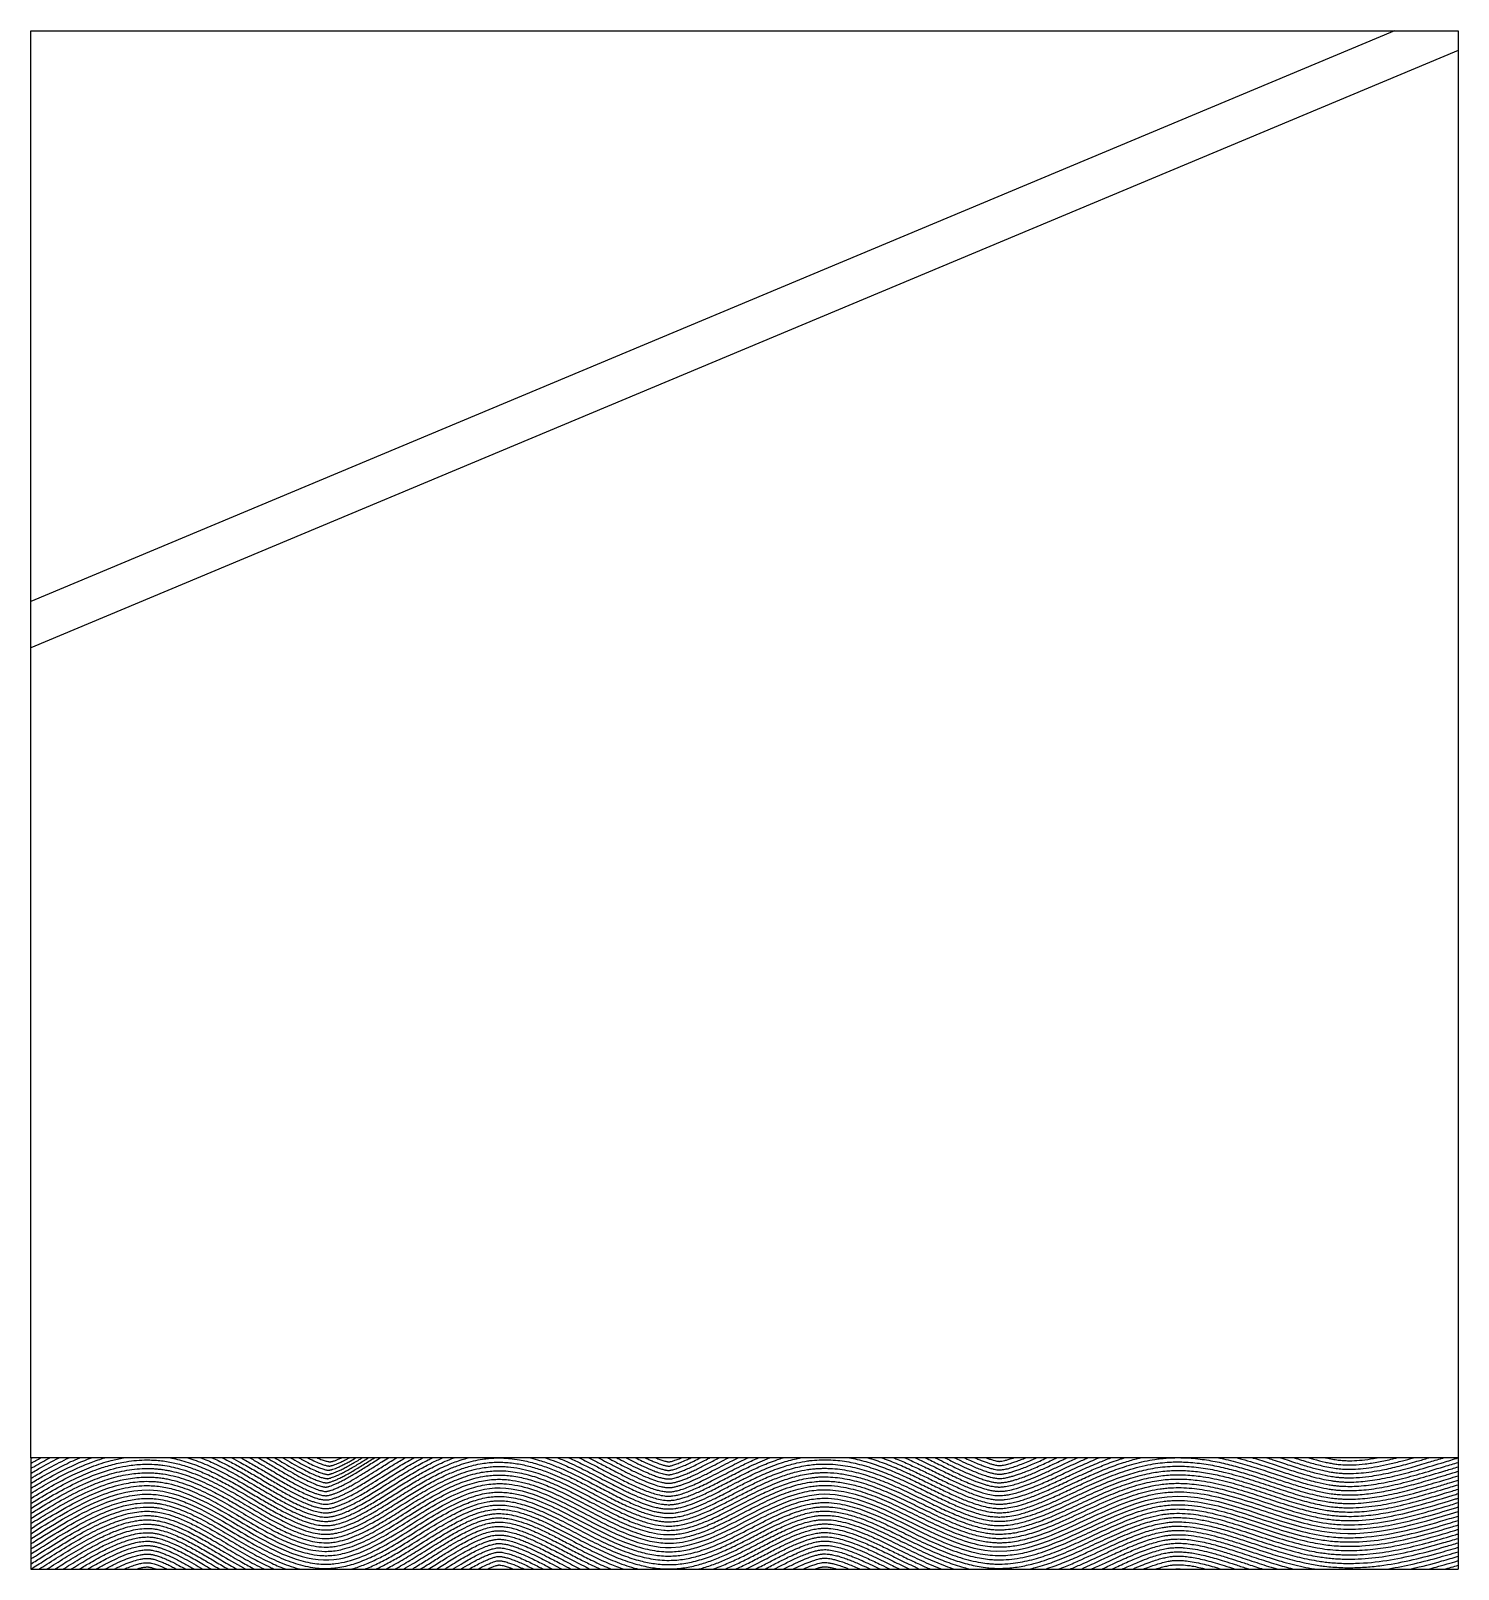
# Model space of a CAD drawing. Header units: millimetres. Extents: x 671 to 2671, y 306 to 2462.
import ezdxf

# ---------------------------------------------------------------- set-up
doc = ezdxf.new("R2010")
doc.units = ezdxf.units.MM
doc.layers.add('acqua', color=140, linetype='Continuous')
doc.layers.add('MURO', color=1, linetype='Continuous')

msp = doc.modelspace()

# ---------------------------------------------------------------- linework, layer by layer
msp.add_lwpolyline([(670.9, 2462.2), (2670.9, 2462.2), (2670.9, 462.2), (670.9, 462.2), (670.9, 2462.2)])
at = {"layer": 'acqua'}
for p, q in [((670.9, 462.2), (670.9, 306)), ((2670.9, 462.2), (2670.9, 306)), ((670.9, 306), (2670.9, 306))]:
    msp.add_line(p, q, dxfattribs=at)
for points, knots in [([(670.9, 405.3), (671.1, 405.4), (671.4, 405.6), (681, 411.5), (690.4, 417.1), (709.8, 428), (719.7, 433.3), (738.4, 442.3), (747.1, 446.1), (765, 452.9), (774.2, 456), (789.3, 459.9), (795, 461.2), (800.7, 462.2)], [26.884331, 26.884331, 26.884331, 26.884331, 27.706971, 27.706971, 56.506596, 56.506596, 85.306221, 85.306221, 109.496203, 109.496203, 133.686184, 133.686184, 147.984861, 147.984861, 147.984861, 147.984861]), ([(670.9, 412.3), (678.9, 417.2), (687.2, 422.1), (705, 432.3), (714.7, 437.5), (734.7, 447.2), (745, 451.8), (761.8, 458.1), (768.2, 460.3), (774.8, 462.2)], [30.109231, 30.109231, 30.109231, 30.109231, 54.931996, 54.931996, 82.944242, 82.944242, 110.956488, 110.956488, 127.518319, 127.518319, 127.518319, 127.518319]), ([(670.9, 419.3), (677.5, 423.4), (684.3, 427.4), (700.5, 436.6), (710.1, 441.8), (729.7, 451.5), (739.8, 456.1), (752.1, 460.9), (753.9, 461.5), (755.7, 462.2)], [33.288954, 33.288954, 33.288954, 33.288954, 53.57405, 53.57405, 80.914864, 80.914864, 108.255677, 108.255677, 112.899729, 112.899729, 112.899729, 112.899729]), ([(670.9, 426.3), (676.2, 429.5), (681.5, 432.7), (696.2, 441.1), (705.6, 446.2), (723.1, 455), (731.1, 458.7), (739.4, 462.2)], [36.419469, 36.419469, 36.419469, 36.419469, 52.371626, 52.371626, 79.118659, 79.118659, 100.668167, 100.668167, 100.668167, 100.668167]), ([(670.9, 433.3), (674.8, 435.7), (678.8, 438.1), (692, 445.6), (701.2, 450.7), (715.3, 457.8), (719.9, 460.1), (724.5, 462.2)], [39.497117, 39.497117, 39.497117, 39.497117, 51.308179, 51.308179, 77.532029, 77.532029, 89.803798, 89.803798, 89.803798, 89.803798]), ([(670.9, 440.3), (673.5, 441.9), (676.2, 443.5), (687.9, 450.2), (697.1, 455.3), (707.9, 460.8), (709.3, 461.5), (710.7, 462.2)], [42.518641, 42.518641, 42.518641, 42.518641, 50.35869, 50.35869, 76.117119, 76.117119, 79.829621, 79.829621, 79.829621, 79.829621]), ([(670.9, 447.3), (672.2, 448.1), (673.6, 448.9), (682.4, 454), (689.8, 458.1), (697.6, 462.2)], [45.481205, 45.481205, 45.481205, 45.481205, 49.508415, 49.508415, 70.466671, 70.466671, 70.466671, 70.466671]), ([(670.9, 454.2), (671, 454.3), (671.1, 454.4), (675.7, 457.1), (680.3, 459.6), (684.9, 462.2)], [48.3824, 48.3824, 48.3824, 48.3824, 48.740657, 48.740657, 61.539397, 61.539397, 61.539397, 61.539397]), ([(670.9, 398.2), (672.5, 399.2), (674.1, 400.2), (685.3, 407), (695, 412.8), (714.9, 424), (725, 429.3), (743.8, 438.1), (752.3, 441.8), (767.5, 447.4), (774.1, 449.5), (787.4, 453.3), (794.2, 454.9), (805.8, 457), (810.6, 457.7), (820.2, 458.7), (825.1, 459.1), (833.4, 459.3), (836.7, 459.2), (843.2, 459), (846.3, 458.8), (852.6, 458.3), (855.7, 457.9), (861.9, 456.9), (865, 456.4), (874, 454.5), (880, 453), (891.5, 449.5), (897.2, 447.5), (909.3, 442.8), (915.7, 440), (928.3, 434.1), (934.4, 431), (946.5, 424.6), (952.4, 421.4), (969.8, 411.4), (981, 404.7), (998.8, 394.2), (1005.7, 390.3), (1019, 382.9), (1025.4, 379.5), (1037, 373.9), (1042.2, 371.5), (1051, 368), (1054.8, 366.7), (1062, 364.4), (1065.4, 363.5), (1072, 362.1), (1075.1, 361.6), (1079.8, 361.2), (1081.4, 361.1), (1083.9, 361.1), (1084.8, 361.1), (1086.6, 361.1), (1087.5, 361.1), (1089.3, 361.3), (1090.2, 361.3), (1093.1, 361.7), (1095.2, 362), (1100.5, 363.1), (1103.7, 363.9), (1111.3, 366.3), (1115.8, 368), (1124.3, 371.6), (1128.3, 373.5), (1136.5, 377.6), (1140.7, 379.9), (1149.3, 384.8), (1153.7, 387.3), (1162.7, 392.8), (1167.3, 395.6), (1178.7, 402.7), (1185.5, 407), (1199.5, 415.7), (1206.7, 420.1), (1220.2, 428), (1226.5, 431.6), (1239.4, 438.4), (1246, 441.7), (1257.8, 446.9), (1262.9, 449), (1272.4, 452.5), (1276.7, 453.9), (1285.5, 456.5), (1289.9, 457.6), (1298.5, 459.4), (1302.5, 460.1), (1309.1, 461), (1311.5, 461.3), (1316.4, 461.7), (1318.8, 461.9), (1323.6, 462), (1326, 462.1), (1330.6, 462), (1332.9, 461.9), (1337.5, 461.7), (1339.8, 461.5), (1346.6, 460.9), (1351.1, 460.2), (1362.4, 458.2), (1369.1, 456.7), (1382.3, 452.9), (1388.7, 450.8), (1401.2, 446.1), (1407.3, 443.6), (1419.4, 438.3), (1425.3, 435.6), (1436.8, 430), (1442.5, 427.1), (1459.3, 418.4), (1470.1, 412.6), (1487.4, 403.7), (1494.1, 400.4), (1507, 394.3), (1513.3, 391.5), (1524.7, 387), (1529.8, 385.1), (1539.1, 382.3), (1543.3, 381.2), (1551.3, 379.5), (1555.1, 379), (1560.1, 378.6), (1561.4, 378.5), (1563.8, 378.5), (1565, 378.5), (1567.2, 378.5), (1568.3, 378.5), (1570.5, 378.7), (1571.7, 378.8), (1574, 379.1), (1575.2, 379.2), (1579.1, 379.8), (1581.9, 380.4), (1587.7, 381.8), (1590.7, 382.7), (1596.9, 384.6), (1600.1, 385.8), (1606.6, 388.3), (1610, 389.7), (1620, 394), (1626.8, 397.2), (1639.7, 403.7), (1645.8, 406.8), (1657, 412.6), (1662.2, 415.3), (1672.6, 420.7), (1678, 423.3), (1688.9, 428.6), (1694.4, 431.2), (1707.2, 436.8), (1714.5, 439.7), (1729.6, 444.9), (1737.4, 447.3), (1749.2, 450), (1753, 450.7), (1760.1, 451.9), (1763.3, 452.3), (1769.8, 453), (1773.1, 453.2), (1778.9, 453.5), (1781.4, 453.5), (1786.4, 453.5), (1788.9, 453.4), (1796, 453.1), (1800.6, 452.7), (1814.4, 450.9), (1823.3, 449.1), (1840.7, 444.5), (1849.2, 441.8), (1865.6, 435.8), (1873.6, 432.5), (1890.5, 425.1), (1899.3, 420.9), (1916.5, 412.6), (1924.9, 408.4), (1941.3, 400.4), (1949.3, 396.6), (1962.9, 390.5), (1968.5, 388.1), (1978.5, 384.1), (1982.9, 382.4), (1991.5, 379.5), (1995.6, 378.3), (2003.7, 376.2), (2007.6, 375.3), (2014.7, 374.1), (2017.9, 373.7), (2022.4, 373.4), (2023.8, 373.3), (2026.4, 373.2), (2027.5, 373.2), (2029.8, 373.2), (2031, 373.3), (2034.6, 373.4), (2037, 373.6), (2043.5, 374.4), (2047.5, 375.1), (2055.9, 376.9), (2060.2, 378), (2069.1, 380.6), (2073.7, 382.1), (2082.5, 385.3), (2086.7, 386.9), (2095.4, 390.4), (2099.8, 392.3), (2113.1, 398.1), (2122.3, 402.4), (2141.2, 411.2), (2150.9, 415.8), (2171, 424.7), (2181.2, 429), (2199.5, 435.8), (2207.3, 438.5), (2223.2, 443.2), (2231.4, 445.2), (2244.2, 447.6), (2248.7, 448.3), (2257.9, 449.5), (2262.5, 449.9), (2271.6, 450.4), (2276.2, 450.5), (2285.2, 450.4), (2289.6, 450.2), (2302.9, 449.3), (2311.5, 448.2), (2328.5, 445.3), (2336.8, 443.5), (2355.4, 439), (2365.5, 436.1), (2385.4, 430), (2395.1, 426.8), (2414.1, 420.6), (2423.4, 417.5), (2441.5, 411.7), (2450.3, 409.1), (2467.5, 404.5), (2475.8, 402.6), (2486.8, 400.7), (2489.8, 400.2), (2495.2, 399.5), (2497.6, 399.2), (2502.6, 398.8), (2505.1, 398.6), (2510.1, 398.3), (2512.6, 398.2), (2520.2, 398.1), (2525.3, 398.2), (2535.7, 398.8), (2540.9, 399.2), (2556.1, 401), (2566.2, 402.7), (2586.8, 407), (2597.4, 409.5), (2618.9, 415.3), (2629.8, 418.4), (2646.8, 423.5), (2652.7, 425.3), (2658.7, 427.1), (2658.7, 427.1), (2658.7, 427.1), (2658.7, 427.1), (2662.8, 428.3), (2666.8, 429.5), (2670.9, 430.8)], [23.618319, 23.618319, 23.618319, 23.618319, 28.629119, 28.629119, 58.36964, 58.36964, 88.110161, 88.110161, 112.164436, 112.164436, 129.777346, 129.777346, 147.390256, 147.390256, 159.407746, 159.407746, 171.425237, 171.425237, 179.520338, 179.520338, 187.013818, 187.013818, 194.507298, 194.507298, 202.000778, 202.000778, 216.987737, 216.987737, 231.974697, 231.974697, 249.842957, 249.842957, 267.711216, 267.711216, 285.579476, 285.579476, 321.315995, 321.315995, 344.395406, 344.395406, 367.474818, 367.474818, 387.300918, 387.300918, 402.691092, 402.691092, 418.081265, 418.081265, 433.471439, 433.471439, 442.221493, 442.221493, 447.1264, 447.1264, 452.141035, 452.141035, 457.155669, 457.155669, 467.949453, 467.949453, 483.190871, 483.190871, 502.194455, 502.194455, 517.852362, 517.852362, 533.51027, 533.51027, 549.168177, 549.168177, 564.826084, 564.826084, 587.268339, 587.268339, 609.710594, 609.710594, 628.487944, 628.487944, 647.265294, 647.265294, 661.107344, 661.107344, 672.228334, 672.228334, 683.349324, 683.349324, 693.097925, 693.097925, 698.760574, 698.760574, 704.423223, 704.423223, 709.836566, 709.836566, 715.249909, 715.249909, 720.663251, 720.663251, 731.489937, 731.489937, 748.561443, 748.561443, 765.63295, 765.63295, 782.704456, 782.704456, 799.775962, 799.775962, 816.847469, 816.847469, 850.990482, 850.990482, 873.232487, 873.232487, 895.474492, 895.474492, 915.165477, 915.165477, 932.489552, 932.489552, 949.813628, 949.813628, 956.319104, 956.319104, 961.977274, 961.977274, 967.635444, 967.635444, 973.293615, 973.293615, 978.951785, 978.951785, 991.504322, 991.504322, 1004.056859, 1004.056859, 1016.609396, 1016.609396, 1029.161933, 1029.161933, 1052.976918, 1052.976918, 1072.990228, 1072.990228, 1089.189588, 1089.189588, 1105.388949, 1105.388949, 1121.588309, 1121.588309, 1141.726193, 1141.726193, 1161.864077, 1161.864077, 1171.247989, 1171.247989, 1178.932373, 1178.932373, 1186.616757, 1186.616757, 1192.490762, 1192.490762, 1198.364766, 1198.364766, 1209.549811, 1209.549811, 1232.264849, 1232.264849, 1254.979887, 1254.979887, 1277.694925, 1277.694925, 1303.962811, 1303.962811, 1330.230696, 1330.230696, 1356.498582, 1356.498582, 1376.062228, 1376.062228, 1392.089543, 1392.089543, 1408.116858, 1408.116858, 1424.144172, 1424.144172, 1438.326013, 1438.326013, 1444.785665, 1444.785665, 1450.157388, 1450.157388, 1455.52911, 1455.52911, 1466.272555, 1466.272555, 1483.211376, 1483.211376, 1500.150198, 1500.150198, 1517.089019, 1517.089019, 1532.061165, 1532.061165, 1547.033311, 1547.033311, 1576.977604, 1576.977604, 1606.921896, 1606.921896, 1636.866188, 1636.866188, 1658.256889, 1658.256889, 1679.647589, 1679.647589, 1690.93657, 1690.93657, 1702.22555, 1702.22555, 1713.514531, 1713.514531, 1724.803511, 1724.803511, 1747.381473, 1747.381473, 1769.959434, 1769.959434, 1798.845287, 1798.845287, 1827.73114, 1827.73114, 1856.616993, 1856.616993, 1885.502846, 1885.502846, 1914.388699, 1914.388699, 1925.050841, 1925.050841, 1934.334189, 1934.334189, 1943.617537, 1943.617537, 1952.900885, 1952.900885, 1971.467581, 1971.467581, 1990.034276, 1990.034276, 2024.427722, 2024.427722, 2058.821169, 2058.821169, 2093.214615, 2093.214615, 2111.409951, 2111.409951, 2111.409951, 2111.410891, 2111.410891, 2111.410891, 2123.711539, 2123.711539, 2123.711539, 2123.711539]), ([(670.9, 391.2), (673.8, 393), (676.9, 394.9), (689.8, 402.8), (699.8, 408.7), (720.3, 420.1), (730.7, 425.4), (752, 435.2), (762.9, 439.6), (785.3, 446.8), (796.8, 449.6), (815.7, 452.4), (822.9, 453), (834.7, 453.3), (839.4, 453.2), (846, 452.8), (847.9, 452.7), (851.8, 452.3), (853.8, 452), (859.8, 451.2), (863.8, 450.5), (871.6, 448.9), (875.5, 447.9), (889.2, 444.1), (898.8, 440.6), (917.3, 432.8), (926.2, 428.5), (943.7, 419.4), (952.3, 414.6), (969.1, 404.9), (977.3, 399.9), (993.2, 390.6), (1000.8, 386.1), (1015.7, 377.9), (1022.9, 374), (1035.1, 368.1), (1040.2, 365.9), (1050.1, 362), (1054.8, 360.3), (1064, 357.7), (1068.3, 356.7), (1074.9, 355.6), (1077.3, 355.4), (1081.9, 355.1), (1084.1, 355), (1087.2, 355.1), (1088.1, 355.2), (1089.9, 355.3), (1090.8, 355.4), (1093.6, 355.7), (1095.5, 356), (1100.4, 356.9), (1103.5, 357.7), (1110, 359.6), (1113.4, 360.7), (1120.3, 363.4), (1123.9, 364.9), (1131.2, 368.3), (1135, 370.1), (1142.6, 374.1), (1146.5, 376.3), (1154.5, 380.8), (1158.5, 383.2), (1169.4, 389.8), (1176.4, 394.2), (1189.5, 402.4), (1195.5, 406.1), (1207.7, 413.7), (1213.9, 417.4), (1226.6, 424.8), (1233, 428.3), (1245, 434.5), (1250.5, 437.1), (1261.7, 442), (1267.4, 444.3), (1279.1, 448.4), (1285.1, 450.2), (1295.3, 452.7), (1299.4, 453.5), (1306.6, 454.7), (1309.7, 455.1), (1316.2, 455.7), (1319.4, 455.9), (1326, 456.1), (1329.2, 456.1), (1335.6, 455.8), (1338.8, 455.6), (1348.7, 454.6), (1355.2, 453.5), (1368, 450.8), (1374.2, 449.1), (1386.5, 445.2), (1392.5, 443), (1407.4, 437.2), (1416.1, 433.3), (1433.1, 425.2), (1441.4, 420.9), (1457.7, 412.5), (1465.7, 408.2), (1481.3, 400.1), (1489, 396.2), (1503.8, 389.1), (1511.1, 385.9), (1523.5, 381), (1528.8, 379.1), (1538, 376.3), (1542.1, 375.3), (1548.4, 374), (1550.7, 373.6), (1555, 373), (1557, 372.8), (1560.4, 372.6), (1561.9, 372.5), (1564.5, 372.5), (1565.6, 372.5), (1567.9, 372.5), (1569.1, 372.6), (1571.4, 372.8), (1572.6, 372.9), (1576.2, 373.3), (1578.8, 373.7), (1583.9, 374.7), (1586.5, 375.3), (1592, 376.8), (1594.7, 377.6), (1603.3, 380.5), (1609.2, 382.8), (1621.4, 388.1), (1627.8, 391.1), (1639.5, 396.8), (1644.8, 399.6), (1655.7, 405.2), (1661.3, 408.1), (1672.6, 413.9), (1678.3, 416.8), (1691.4, 423.2), (1698.7, 426.6), (1712.2, 432.3), (1718.2, 434.6), (1730.6, 438.9), (1737, 440.9), (1748.6, 443.7), (1753.8, 444.8), (1761.4, 446), (1763.8, 446.3), (1768.5, 446.8), (1770.9, 447), (1775.6, 447.3), (1778, 447.4), (1782.7, 447.5), (1785.1, 447.5), (1792, 447.3), (1796.5, 447), (1810, 445.6), (1818.7, 443.9), (1836, 439.7), (1844.5, 437), (1861.1, 431.1), (1869.2, 427.8), (1885.1, 420.9), (1892.9, 417.3), (1908.2, 410), (1915.7, 406.3), (1930.5, 399.1), (1937.7, 395.5), (1951.9, 388.8), (1958.8, 385.7), (1971.1, 380.5), (1976.5, 378.4), (1987.2, 374.6), (1992.5, 372.9), (2002.7, 370.2), (2007.7, 369.2), (2014.4, 368.1), (2016.4, 367.9), (2019.9, 367.5), (2021.5, 367.4), (2024.7, 367.3), (2026.3, 367.2), (2030.8, 367.2), (2033.9, 367.4), (2041.3, 368), (2045.7, 368.7), (2054.9, 370.4), (2059.6, 371.6), (2071, 374.8), (2077.9, 377.2), (2092.3, 382.6), (2099.9, 385.8), (2115.3, 392.5), (2123.1, 396.2), (2139.9, 404), (2148.8, 408.2), (2167, 416.4), (2176.4, 420.5), (2195.5, 428.1), (2205.3, 431.6), (2219.8, 436), (2224.3, 437.2), (2233, 439.3), (2237.3, 440.2), (2244.8, 441.6), (2248.2, 442.2), (2255.2, 443.1), (2258.9, 443.5), (2265.5, 444), (2268.4, 444.2), (2274.3, 444.4), (2277.2, 444.4), (2287.8, 444.4), (2295.4, 443.9), (2310.4, 442.3), (2317.7, 441.1), (2332.2, 438.4), (2339.3, 436.8), (2353.4, 433.3), (2360.3, 431.3), (2376.4, 426.6), (2385.5, 423.7), (2403.4, 417.8), (2412.2, 414.9), (2429.4, 409.3), (2437.8, 406.6), (2454.4, 401.7), (2462.5, 399.6), (2478.3, 396), (2486, 394.6), (2496.4, 393.3), (2499.2, 393), (2504.8, 392.6), (2507.7, 392.4), (2513.4, 392.2), (2516.2, 392.2), (2524.9, 392.2), (2530.7, 392.4), (2542.5, 393.4), (2548.5, 394), (2564.7, 396.3), (2575, 398.3), (2595.9, 403), (2606.6, 405.7), (2628.2, 411.7), (2639.2, 415), (2653.7, 419.3), (2657.1, 420.3), (2660.5, 421.4), (2660.5, 421.4), (2660.5, 421.4), (2660.5, 421.4), (2663.9, 422.4), (2667.4, 423.4), (2670.9, 424.5)], [20.315331, 20.315331, 20.315331, 20.315331, 29.731001, 29.731001, 60.57116, 60.57116, 91.41132, 91.41132, 122.251479, 122.251479, 153.091638, 153.091638, 171.396963, 171.396963, 182.982626, 182.982626, 187.831936, 187.831936, 192.681247, 192.681247, 202.781908, 202.781908, 212.882569, 212.882569, 238.972697, 238.972697, 265.062826, 265.062826, 291.152954, 291.152954, 317.622371, 317.622371, 343.056033, 343.056033, 368.489694, 368.489694, 387.537885, 387.537885, 406.586076, 406.586076, 425.634267, 425.634267, 436.791849, 436.791849, 447.94943, 447.94943, 452.480954, 452.480954, 457.012478, 457.012478, 466.075526, 466.075526, 480.161421, 480.161421, 494.247316, 494.247316, 508.333211, 508.333211, 522.419106, 522.419106, 536.505002, 536.505002, 550.590897, 550.590897, 574.145535, 574.145535, 593.536948, 593.536948, 612.92836, 612.92836, 632.319773, 632.319773, 648.069929, 648.069929, 663.820086, 663.820086, 679.570242, 679.570242, 689.830399, 689.830399, 697.538147, 697.538147, 705.381108, 705.381108, 713.22407, 713.22407, 721.067031, 721.067031, 737.644335, 737.644335, 754.221638, 754.221638, 770.798942, 770.798942, 795.968104, 795.968104, 821.137265, 821.137265, 846.306427, 846.306427, 871.475589, 871.475589, 896.644751, 896.644751, 916.235196, 916.235196, 932.428454, 932.428454, 942.185535, 942.185535, 950.850971, 950.850971, 957.557748, 957.557748, 962.943668, 962.943668, 968.329588, 968.329588, 973.715508, 973.715508, 984.682415, 984.682415, 995.649322, 995.649322, 1006.616229, 1006.616229, 1028.550044, 1028.550044, 1050.483859, 1050.483859, 1068.166049, 1068.166049, 1085.84824, 1085.84824, 1103.530431, 1103.530431, 1125.161286, 1125.161286, 1142.092719, 1142.092719, 1159.024153, 1159.024153, 1172.303948, 1172.303948, 1178.075272, 1178.075272, 1183.846595, 1183.846595, 1189.617919, 1189.617919, 1195.389243, 1195.389243, 1206.708021, 1206.708021, 1229.345578, 1229.345578, 1252.606562, 1252.606562, 1275.867546, 1275.867546, 1299.12853, 1299.12853, 1322.389514, 1322.389514, 1345.650497, 1345.650497, 1368.911481, 1368.911481, 1387.839338, 1387.839338, 1407.412692, 1407.412692, 1426.986045, 1426.986045, 1435.110995, 1435.110995, 1442.003815, 1442.003815, 1448.896635, 1448.896635, 1461.791963, 1461.791963, 1479.738994, 1479.738994, 1497.686024, 1497.686024, 1522.493985, 1522.493985, 1548.080383, 1548.080383, 1573.666781, 1573.666781, 1601.400451, 1601.400451, 1629.134121, 1629.134121, 1656.867791, 1656.867791, 1669.020116, 1669.020116, 1680.200704, 1680.200704, 1688.817547, 1688.817547, 1698.126645, 1698.126645, 1705.61344, 1705.61344, 1713.100235, 1713.100235, 1732.941425, 1732.941425, 1752.782616, 1752.782616, 1772.623807, 1772.623807, 1792.464997, 1792.464997, 1819.38006, 1819.38006, 1846.295123, 1846.295123, 1873.210186, 1873.210186, 1900.12525, 1900.12525, 1927.040313, 1927.040313, 1937.275251, 1937.275251, 1947.510189, 1947.510189, 1957.745127, 1957.745127, 1978.215004, 1978.215004, 1998.68488, 1998.68488, 2032.832196, 2032.832196, 2066.979512, 2066.979512, 2101.126828, 2101.126828, 2111.409951, 2111.409951, 2111.409951, 2111.410759, 2111.410759, 2111.410759, 2121.953436, 2121.953436, 2121.953436, 2121.953436]), ([(866.4, 462.2), (867, 462.1), (867.7, 462), (872, 461.1), (875.6, 460.3), (887.4, 457.2), (895.3, 454.6), (910.6, 448.8), (918, 445.6), (932.4, 438.8), (939.4, 435.2), (953.1, 427.9), (959.7, 424.1), (972.8, 416.6), (979.1, 412.8), (991.3, 405.6), (997, 402.2), (1008.3, 395.7), (1013.8, 392.6), (1024.5, 386.8), (1029.7, 384.1), (1039.7, 379.2), (1044.6, 377.1), (1053.3, 373.6), (1057.2, 372.2), (1064.6, 369.9), (1068.1, 369), (1074.7, 367.8), (1077.8, 367.4), (1081.7, 367.1), (1082.8, 367.1), (1084.5, 367.1), (1085.3, 367.1), (1086.7, 367.1), (1087.4, 367.1), (1088.9, 367.3), (1089.7, 367.3), (1092.5, 367.6), (1094.6, 368), (1099.7, 369.1), (1102.9, 369.9), (1110.1, 372.2), (1114.2, 373.8), (1122.9, 377.6), (1127.5, 379.8), (1136.9, 384.6), (1141.8, 387.4), (1151.9, 393.2), (1157.1, 396.3), (1167.7, 402.9), (1173.1, 406.3), (1184.2, 413.2), (1189.9, 416.8), (1201.5, 424), (1207.4, 427.5), (1220.4, 435.1), (1227.6, 439), (1241.8, 446.3), (1249, 449.7), (1262.4, 455.3), (1268.6, 457.6), (1278, 460.5), (1280.9, 461.4), (1283.9, 462.2)], [199.77654, 199.77654, 199.77654, 199.77654, 201.273515, 201.273515, 210.126971, 210.126971, 230.291578, 230.291578, 250.456184, 250.456184, 270.620791, 270.620791, 290.785398, 290.785398, 310.950005, 310.950005, 329.962502, 329.962502, 348.974998, 348.974998, 367.987495, 367.987495, 386.999992, 386.999992, 403.764328, 403.764328, 420.528665, 420.528665, 437.293002, 437.293002, 443.534409, 443.534409, 448.077099, 448.077099, 452.619788, 452.619788, 457.162477, 457.162477, 468.910801, 468.910801, 484.620087, 484.620087, 502.848868, 502.848868, 521.07765, 521.07765, 539.306431, 539.306431, 557.535213, 557.535213, 575.763994, 575.763994, 593.992776, 593.992776, 612.221557, 612.221557, 633.052633, 633.052633, 652.611593, 652.611593, 668.652918, 668.652918, 675.934258, 675.934258, 675.934258, 675.934258]), ([(890.9, 462.2), (894.8, 461), (898.6, 459.7), (910.8, 455.2), (918.9, 451.8), (934.5, 444.5), (942.1, 440.6), (956.8, 432.7), (964, 428.6), (977.9, 420.5), (984.7, 416.5), (998.5, 408.3), (1005.6, 404.2), (1017.4, 397.5), (1022.2, 394.8), (1030.8, 390.3), (1034.6, 388.4), (1041.8, 384.9), (1045.3, 383.3), (1051, 381), (1053.1, 380.1), (1057.4, 378.5), (1059.5, 377.8), (1063.8, 376.4), (1066.1, 375.8), (1070.5, 374.7), (1072.6, 374.2), (1076.5, 373.6), (1078.4, 373.4), (1081.6, 373.1), (1083, 373.1), (1084.9, 373.1), (1085.5, 373.1), (1086.7, 373.1), (1087.3, 373.2), (1088.6, 373.3), (1089.2, 373.3), (1091.8, 373.6), (1093.8, 373.9), (1098.2, 374.9), (1100.5, 375.5), (1106.5, 377.3), (1110.3, 378.7), (1116.6, 381.3), (1118.9, 382.4), (1123.6, 384.6), (1126.1, 385.8), (1133.6, 389.7), (1138.8, 392.5), (1149.6, 398.8), (1155.2, 402.2), (1166.8, 409.4), (1172.7, 413.1), (1184.9, 420.8), (1191.1, 424.7), (1202.7, 431.7), (1208, 434.9), (1218.8, 441), (1224.3, 444.1), (1237, 450.6), (1244.2, 454.1), (1255.7, 459), (1259.9, 460.7), (1264.1, 462.2)], [218.403547, 218.403547, 218.403547, 218.403547, 227.959265, 227.959265, 249.476499, 249.476499, 270.993734, 270.993734, 292.510968, 292.510968, 314.028202, 314.028202, 337.622962, 337.622962, 355.015107, 355.015107, 369.108809, 369.108809, 383.202511, 383.202511, 392.544198, 392.544198, 401.885885, 401.885885, 413.091863, 413.091863, 424.297841, 424.297841, 435.503819, 435.503819, 444.515668, 444.515668, 448.795719, 448.795719, 453.075771, 453.075771, 457.355822, 457.355822, 469.837035, 469.837035, 482.318247, 482.318247, 500.13194, 500.13194, 510.03874, 510.03874, 519.94554, 519.94554, 539.759139, 539.759139, 559.572739, 559.572739, 579.386339, 579.386339, 599.199938, 599.199938, 615.092621, 615.092621, 630.985304, 630.985304, 650.532155, 650.532155, 661.14318, 661.14318, 661.14318, 661.14318]), ([(909.1, 462.2), (915.6, 459.7), (921.9, 457), (935.9, 450.5), (943.6, 446.6), (959.1, 438.3), (967, 433.8), (982.3, 424.9), (989.7, 420.5), (1004, 412.1), (1011, 408), (1023.1, 401.2), (1028.3, 398.3), (1037.1, 393.8), (1040.7, 392), (1047, 389.2), (1049.7, 388), (1057.1, 384.9), (1061.7, 383.3), (1068.4, 381.4), (1070.8, 380.8), (1075.4, 379.8), (1077.5, 379.5), (1081.3, 379.1), (1082.9, 379.1), (1085, 379.1), (1085.5, 379.1), (1086.5, 379.1), (1086.9, 379.1), (1088.3, 379.2), (1089.3, 379.3), (1091.3, 379.6), (1092.3, 379.8), (1095.1, 380.3), (1096.9, 380.8), (1100.8, 381.8), (1102.8, 382.5), (1107.2, 384), (1109.4, 384.9), (1114.5, 387), (1117.3, 388.2), (1123.1, 391), (1126.1, 392.6), (1132.4, 395.9), (1135.6, 397.7), (1145.5, 403.3), (1152.4, 407.5), (1165.3, 415.5), (1171.2, 419.2), (1183.2, 426.8), (1189.4, 430.7), (1202.2, 438.4), (1208.8, 442.3), (1221.1, 449.1), (1226.7, 452.1), (1237.5, 457.5), (1242.6, 459.9), (1247.9, 462.2)], [231.874132, 231.874132, 231.874132, 231.874132, 248.393044, 248.393044, 269.707219, 269.707219, 293.245493, 293.245493, 316.783767, 316.783767, 340.322041, 340.322041, 359.531547, 359.531547, 373.752151, 373.752151, 384.928741, 384.928741, 406.184669, 406.184669, 419.255212, 419.255212, 432.875702, 432.875702, 444.938854, 444.938854, 449.285759, 449.285759, 452.83193, 452.83193, 459.924273, 459.924273, 467.016615, 467.016615, 477.93878, 477.93878, 488.860944, 488.860944, 499.783109, 499.783109, 512.149023, 512.149023, 524.514938, 524.514938, 536.880853, 536.880853, 561.612682, 561.612682, 581.099517, 581.099517, 600.586351, 600.586351, 620.073186, 620.073186, 635.777215, 635.777215, 649.364317, 649.364317, 649.364317, 649.364317]), ([(924.7, 462.2), (927.7, 460.9), (930.6, 459.6), (939, 455.6), (944.3, 452.9), (956.2, 446.7), (962.6, 443.2), (975, 436.1), (981.1, 432.6), (992.8, 425.6), (998.6, 422.2), (1009.7, 415.7), (1015.1, 412.6), (1026.1, 406.4), (1031.7, 403.3), (1040.5, 398.8), (1043.9, 397.2), (1049.5, 394.6), (1051.8, 393.6), (1056.7, 391.6), (1059.2, 390.6), (1063.4, 389.1), (1065.2, 388.6), (1070.1, 387.1), (1073.1, 386.4), (1077.9, 385.5), (1079.9, 385.3), (1082.7, 385.1), (1083.7, 385.1), (1085.2, 385.1), (1085.8, 385.1), (1086.9, 385.2), (1087.5, 385.2), (1088.7, 385.3), (1089.4, 385.4), (1090.8, 385.6), (1091.5, 385.7), (1093.7, 386.2), (1095.3, 386.6), (1098.8, 387.5), (1100.7, 388.1), (1104.6, 389.5), (1106.7, 390.3), (1111.1, 392.1), (1113.4, 393.1), (1118.2, 395.3), (1120.7, 396.5), (1125.9, 399.2), (1128.5, 400.6), (1134, 403.6), (1136.8, 405.2), (1142.5, 408.6), (1145.4, 410.3), (1154.4, 415.8), (1160.6, 419.7), (1173.5, 427.8), (1180.2, 432), (1194, 440.5), (1201.1, 444.8), (1214.7, 452.5), (1221, 455.9), (1229.5, 460.2), (1231.5, 461.2), (1233.5, 462.2)], [243.299595, 243.299595, 243.299595, 243.299595, 250.972264, 250.972264, 265.711983, 265.711983, 284.292416, 284.292416, 302.872849, 302.872849, 321.453282, 321.453282, 340.033715, 340.033715, 360.666968, 360.666968, 374.340572, 374.340572, 384.14687, 384.14687, 396.058584, 396.058584, 404.900502, 404.900502, 422.584338, 422.584338, 437.028545, 437.028545, 445.617446, 445.617446, 450.946642, 450.946642, 456.275838, 456.275838, 461.605034, 461.605034, 466.93423, 466.93423, 477.592621, 477.592621, 488.251013, 488.251013, 498.909405, 498.909405, 509.567796, 509.567796, 520.226188, 520.226188, 530.88458, 530.88458, 541.542972, 541.542972, 552.201363, 552.201363, 573.518147, 573.518147, 594.83493, 594.83493, 616.151714, 616.151714, 633.720052, 633.720052, 639.066283, 639.066283, 639.066283, 639.066283]), ([(939, 462.2), (944.7, 459.4), (950.2, 456.6), (961.3, 450.7), (966.9, 447.6), (977.7, 441.5), (982.9, 438.4), (994.7, 431.5), (1001.2, 427.7), (1012.6, 421), (1017.6, 418), (1028.1, 412.1), (1033.4, 409.2), (1042.3, 404.6), (1046, 402.8), (1051.9, 400.1), (1054.3, 399.1), (1058.8, 397.2), (1061, 396.4), (1065.1, 394.9), (1067.1, 394.2), (1070.8, 393.2), (1072.5, 392.7), (1076.2, 391.9), (1078.1, 391.6), (1081, 391.2), (1082.2, 391.1), (1083.7, 391.1), (1084.2, 391.1), (1085, 391.1), (1085.4, 391.1), (1086.1, 391.1), (1086.5, 391.1), (1087.2, 391.2), (1087.6, 391.2), (1088.4, 391.3), (1088.8, 391.4), (1090.4, 391.6), (1091.7, 391.9), (1094.5, 392.5), (1096, 392.9), (1099.3, 393.9), (1101, 394.5), (1104.3, 395.8), (1105.8, 396.4), (1108.9, 397.7), (1110.5, 398.4), (1114.9, 400.4), (1117.8, 401.8), (1124.6, 405.3), (1128.7, 407.5), (1138.2, 413), (1143.7, 416.3), (1155.2, 423.4), (1161.2, 427.1), (1173.6, 434.9), (1180, 439), (1193, 446.9), (1199.6, 450.8), (1210.9, 457.2), (1215.5, 459.7), (1220.2, 462.2)], [253.599751, 253.599751, 253.599751, 253.599751, 268.760477, 268.760477, 284.811146, 284.811146, 300.861816, 300.861816, 321.680857, 321.680857, 339.084087, 339.084087, 359.129914, 359.129914, 373.98845, 373.98845, 384.525538, 384.525538, 395.062626, 395.062626, 405.64437, 405.64437, 416.226114, 416.226114, 430.120281, 430.120281, 441.019364, 441.019364, 445.575369, 445.575369, 450.23888, 450.23888, 454.074417, 454.074417, 457.909954, 457.909954, 461.745491, 461.745491, 471.953124, 471.953124, 482.160757, 482.160757, 492.368389, 492.368389, 500.117793, 500.117793, 507.867198, 507.867198, 520.551382, 520.551382, 536.946218, 536.946218, 557.179069, 557.179069, 577.41192, 577.41192, 597.644771, 597.644771, 616.988112, 616.988112, 629.638643, 629.638643, 629.638643, 629.638643]), ([(952.4, 462.2), (956.6, 460), (960.7, 457.8), (971.1, 452.1), (977.3, 448.6), (989.3, 441.7), (995, 438.3), (1006.3, 431.6), (1011.7, 428.4), (1022.2, 422.3), (1027.2, 419.5), (1036.1, 414.6), (1039.9, 412.6), (1047.3, 408.9), (1050.8, 407.2), (1055.9, 404.9), (1057.6, 404.2), (1060.9, 402.8), (1062.5, 402.2), (1065.8, 401), (1067.4, 400.5), (1070.2, 399.6), (1071.4, 399.2), (1073.7, 398.6), (1074.8, 398.3), (1076.8, 397.9), (1077.7, 397.7), (1080, 397.3), (1081.3, 397.2), (1083, 397.1), (1083.5, 397.1), (1084.2, 397.1), (1084.5, 397.1), (1085, 397.1), (1085.2, 397.1), (1085.7, 397.1), (1086, 397.1), (1086.7, 397.2), (1087, 397.2), (1088.5, 397.4), (1089.8, 397.6), (1092.7, 398.3), (1094.1, 398.6), (1097.3, 399.6), (1099.1, 400.2), (1102.3, 401.4), (1103.8, 402), (1106.8, 403.3), (1108.3, 404), (1112.3, 405.8), (1114.7, 407), (1120.5, 409.9), (1124, 411.8), (1131.2, 415.8), (1134.9, 418), (1142.7, 422.7), (1146.7, 425.1), (1154.9, 430.3), (1159.2, 432.9), (1169.3, 439.3), (1175.2, 443), (1187.7, 450.7), (1194.3, 454.6), (1203.2, 459.8), (1205.4, 461), (1207.6, 462.2)], [263.217924, 263.217924, 263.217924, 263.217924, 274.707276, 274.707276, 292.83433, 292.83433, 310.961384, 310.961384, 329.088437, 329.088437, 347.215491, 347.215491, 362.237858, 362.237858, 377.260225, 377.260225, 385.267198, 385.267198, 393.274171, 393.274171, 402.236172, 402.236172, 409.669498, 409.669498, 417.102823, 417.102823, 424.536148, 424.536148, 436.850482, 436.850482, 443.040635, 443.040635, 446.552547, 446.552547, 450.06446, 450.06446, 454.151104, 454.151104, 458.237748, 458.237748, 471.046915, 471.046915, 481.812397, 481.812397, 492.579021, 492.579021, 500.445104, 500.445104, 508.311186, 508.311186, 519.466864, 519.466864, 533.768122, 533.768122, 548.06938, 548.06938, 562.370638, 562.370638, 576.671896, 576.671896, 595.43959, 595.43959, 614.746142, 614.746142, 620.75489, 620.75489, 620.75489, 620.75489]), ([(965.2, 462.2), (966.9, 461.3), (968.5, 460.4), (975.8, 456.4), (981.2, 453.3), (991.8, 447.1), (996.9, 444.1), (1008.4, 437.3), (1014.6, 433.6), (1026.6, 426.7), (1032.3, 423.5), (1041, 418.8), (1044.3, 417.1), (1050.5, 414), (1053.4, 412.6), (1057.9, 410.6), (1059.6, 409.9), (1062.7, 408.6), (1064.2, 408), (1067.1, 406.9), (1068.5, 406.4), (1071.1, 405.6), (1072.3, 405.2), (1074.6, 404.6), (1075.6, 404.3), (1078.6, 403.6), (1080.3, 403.4), (1082.4, 403.1), (1083, 403.1), (1083.9, 403.1), (1084.1, 403.1), (1084.5, 403.1), (1084.6, 403.1), (1084.9, 403.1), (1085, 403.1), (1085.3, 403.1), (1085.5, 403.1), (1085.9, 403.1), (1086.2, 403.2), (1086.7, 403.2), (1086.9, 403.3), (1088, 403.4), (1088.9, 403.6), (1091, 404), (1092.2, 404.4), (1095, 405.2), (1096.6, 405.7), (1099.4, 406.7), (1100.6, 407.2), (1103.2, 408.2), (1104.5, 408.8), (1107.3, 410.1), (1108.7, 410.7), (1111.7, 412.2), (1113.2, 412.9), (1118.2, 415.5), (1121.9, 417.5), (1130.8, 422.6), (1136.4, 425.9), (1148, 433), (1154.1, 436.8), (1166.7, 444.8), (1173.3, 448.9), (1185.1, 456.1), (1190.2, 459.2), (1195.4, 462.2)], [272.418836, 272.418836, 272.418836, 272.418836, 277.048244, 277.048244, 293.043237, 293.043237, 309.038231, 309.038231, 329.874303, 329.874303, 350.710376, 350.710376, 363.713762, 363.713762, 376.717149, 376.717149, 384.569066, 384.569066, 392.420983, 392.420983, 400.2729, 400.2729, 408.124817, 408.124817, 415.976734, 415.976734, 431.846836, 431.846836, 440.830448, 440.830448, 444.791952, 444.791952, 447.409414, 447.409414, 449.958397, 449.958397, 453.58815, 453.58815, 457.217903, 457.217903, 460.847657, 460.847657, 470.589066, 470.589066, 480.991615, 480.991615, 491.394164, 491.394164, 498.515526, 498.515526, 505.636888, 505.636888, 512.75825, 512.75825, 519.879612, 519.879612, 535.150501, 535.150501, 555.970237, 555.970237, 576.789973, 576.789973, 597.364956, 597.364956, 612.21007, 612.21007, 612.21007, 612.21007]), ([(977.6, 462.2), (977.9, 462), (978.2, 461.9), (983.5, 458.9), (988.3, 456.1), (997.7, 450.6), (1002.2, 447.9), (1013.5, 441.3), (1020.1, 437.4), (1032, 430.6), (1037.3, 427.6), (1047.4, 422.2), (1052.2, 419.8), (1058.8, 416.8), (1060.9, 415.8), (1064.6, 414.3), (1066.1, 413.7), (1069, 412.6), (1070.3, 412.1), (1072.9, 411.3), (1074, 410.9), (1076.3, 410.3), (1077.4, 410), (1079.4, 409.6), (1080.3, 409.5), (1081.8, 409.2), (1082.5, 409.2), (1083.4, 409.1), (1083.8, 409.1), (1084.3, 409.1), (1084.5, 409.1), (1084.8, 409.1), (1084.9, 409.1), (1085.3, 409.1), (1085.4, 409.1), (1085.8, 409.2), (1086.1, 409.2), (1086.6, 409.3), (1086.8, 409.3), (1087.7, 409.5), (1088.4, 409.6), (1090, 410), (1090.9, 410.2), (1093.1, 410.9), (1094.5, 411.3), (1097.2, 412.3), (1098.3, 412.8), (1100.9, 413.8), (1102.3, 414.4), (1105.4, 415.8), (1107, 416.6), (1110.4, 418.2), (1112.1, 419.1), (1115.7, 421), (1117.6, 422), (1123.4, 425.2), (1127.5, 427.6), (1136, 432.7), (1140.5, 435.4), (1149.1, 440.8), (1153.1, 443.3), (1162.4, 449.1), (1167.7, 452.5), (1176.6, 458), (1180.1, 460.1), (1183.6, 462.2)], [281.387259, 281.387259, 281.387259, 281.387259, 282.267974, 282.267974, 296.559195, 296.559195, 310.850417, 310.850417, 333.056921, 333.056921, 353.16804, 353.16804, 373.279158, 373.279158, 383.794321, 383.794321, 391.985826, 391.985826, 400.177332, 400.177332, 408.368837, 408.368837, 417.411124, 417.411124, 426.453411, 426.453411, 435.924868, 435.924868, 442.67543, 442.67543, 448.383202, 448.383202, 452.439061, 452.439061, 456.494919, 456.494919, 460.550778, 460.550778, 464.606637, 464.606637, 472.718354, 472.718354, 480.830072, 480.830072, 491.206629, 491.206629, 498.310972, 498.310972, 506.426477, 506.426477, 514.541981, 514.541981, 522.657485, 522.657485, 530.77299, 530.77299, 547.003998, 547.003998, 563.235007, 563.235007, 576.782635, 576.782635, 593.527475, 593.527475, 603.850481, 603.850481, 603.850481, 603.850481]), ([(989.7, 462.2), (991.3, 461.3), (992.9, 460.4), (1000, 456.3), (1005.3, 453.1), (1015.5, 447.1), (1020.4, 444.2), (1029.9, 438.6), (1034.5, 436.1), (1043.1, 431.3), (1047.2, 429.1), (1055, 425.1), (1058.6, 423.4), (1065.2, 420.5), (1068.2, 419.3), (1072.2, 417.8), (1073.4, 417.4), (1075.6, 416.7), (1076.6, 416.4), (1078.3, 416), (1079, 415.8), (1080.8, 415.5), (1081.7, 415.3), (1083.2, 415.1), (1083.7, 415.1), (1084.1, 415.1), (1084.2, 415.1), (1084.4, 415.1), (1084.4, 415.1), (1084.5, 415.1), (1084.5, 415.1), (1084.5, 415.1), (1084.6, 415.1), (1084.7, 415.1), (1084.7, 415.1), (1084.9, 415.1), (1085, 415.1), (1085.2, 415.1), (1085.3, 415.1), (1085.8, 415.2), (1086.2, 415.3), (1087.1, 415.5), (1087.7, 415.6), (1089, 415.9), (1089.5, 416.1), (1091.2, 416.6), (1092.5, 417), (1094.9, 417.9), (1095.9, 418.3), (1098.5, 419.3), (1100, 420), (1103.4, 421.5), (1105.2, 422.3), (1108.9, 424.2), (1110.9, 425.2), (1116.3, 428.1), (1119.9, 430.1), (1127.5, 434.6), (1131.6, 437), (1139.9, 442.1), (1144.3, 444.9), (1153.4, 450.5), (1158, 453.5), (1165.9, 458.4), (1168.9, 460.3), (1172.1, 462.2)], [290.272402, 290.272402, 290.272402, 290.272402, 294.993126, 294.993126, 311.588133, 311.588133, 328.18314, 328.18314, 344.775232, 344.775232, 361.367324, 361.367324, 377.959417, 377.959417, 394.551509, 394.551509, 402.649653, 402.649653, 410.747797, 410.747797, 417.203633, 417.203633, 429.049499, 429.049499, 440.895365, 440.895365, 445.095026, 445.095026, 447.349715, 447.349715, 449.396487, 449.396487, 451.443259, 451.443259, 454.52531, 454.52531, 457.607361, 457.607361, 460.689412, 460.689412, 467.563635, 467.563635, 475.138238, 475.138238, 480.811311, 480.811311, 491.015301, 491.015301, 497.832953, 497.832953, 507.004635, 507.004635, 516.176317, 516.176317, 525.347999, 525.347999, 540.56399, 540.56399, 555.779981, 555.779981, 570.995972, 570.995972, 586.211962, 586.211962, 595.547258, 595.547258, 595.547258, 595.547258]), ([(1001.7, 462.2), (1003.7, 461), (1005.8, 459.8), (1012.6, 455.8), (1017.3, 453), (1026.3, 447.7), (1030.6, 445.2), (1038.9, 440.4), (1042.9, 438.2), (1050.4, 434.2), (1054, 432.3), (1060.6, 429.1), (1063.7, 427.7), (1068.8, 425.5), (1070.9, 424.7), (1073.9, 423.6), (1074.9, 423.3), (1076.8, 422.6), (1077.7, 422.4), (1079.3, 421.9), (1080.1, 421.8), (1081.4, 421.5), (1081.9, 421.4), (1082.9, 421.2), (1083.3, 421.1), (1084, 421.1), (1084.2, 421.1), (1084.3, 421.1)], [299.212527, 299.212527, 299.212527, 299.212527, 305.532196, 305.532196, 320.791989, 320.791989, 336.051782, 336.051782, 351.311575, 351.311575, 366.571369, 366.571369, 381.831162, 381.831162, 394.23032, 394.23032, 401.471463, 401.471463, 408.712606, 408.712606, 416.37838, 416.37838, 424.044154, 424.044154, 431.709928, 431.709928, 443.150318, 443.150318, 443.150318, 443.150318]), ([(1012.7, 462.2), (1016.2, 460.2), (1019.5, 458.2), (1027.3, 453.6), (1031.6, 451.1), (1039.9, 446.4), (1043.9, 444.1), (1051.4, 440.1), (1055, 438.3), (1061.7, 435), (1064.7, 433.6), (1069.8, 431.4), (1071.9, 430.6), (1074.9, 429.5), (1075.9, 429.2), (1077.8, 428.6), (1078.7, 428.3), (1080.3, 427.9), (1081.1, 427.7), (1082.4, 427.4), (1083, 427.3), (1083.9, 427.1), (1084.3, 427.1), (1085, 427), (1085.2, 427), (1085.3, 427)], [309.705851, 309.705851, 309.705851, 309.705851, 320.791989, 320.791989, 336.051782, 336.051782, 351.311575, 351.311575, 366.571369, 366.571369, 381.831162, 381.831162, 394.23032, 394.23032, 401.471463, 401.471463, 408.712606, 408.712606, 416.37838, 416.37838, 424.044154, 424.044154, 431.709928, 431.709928, 443.150318, 443.150318, 443.150318, 443.150318]), ([(1023.8, 462.2), (1023.8, 462.2), (1023.8, 462.2), (1028.3, 459.5), (1032.7, 457), (1041, 452.3), (1044.9, 450.1), (1052.5, 446), (1056, 444.2), (1062.7, 440.9), (1065.8, 439.5), (1070.8, 437.3), (1072.9, 436.5), (1075.9, 435.4), (1077, 435.1), (1078.9, 434.5), (1079.7, 434.2), (1081.3, 433.8), (1082.1, 433.6), (1083.4, 433.3), (1084, 433.2), (1084.9, 433), (1085.3, 433), (1086, 432.9), (1086.2, 432.9), (1086.3, 432.9)], [320.724074, 320.724074, 320.724074, 320.724074, 320.791989, 320.791989, 336.051782, 336.051782, 351.311575, 351.311575, 366.571369, 366.571369, 381.831162, 381.831162, 394.23032, 394.23032, 401.471463, 401.471463, 408.712606, 408.712606, 416.37838, 416.37838, 424.044154, 424.044154, 431.709928, 431.709928, 443.150318, 443.150318, 443.150318, 443.150318]), ([(1034.9, 462.2), (1035.9, 461.6), (1036.9, 461.1), (1042, 458.2), (1046, 456), (1053.5, 451.9), (1057.1, 450.1), (1063.7, 446.8), (1066.8, 445.4), (1071.9, 443.3), (1074, 442.4), (1076.9, 441.3), (1078, 441), (1079.9, 440.4), (1080.7, 440.1), (1082.4, 439.7), (1083.1, 439.5), (1084.4, 439.2), (1085, 439.1), (1085.9, 438.9), (1086.3, 438.9), (1087, 438.8), (1087.3, 438.8), (1087.3, 438.8)], [332.537023, 332.537023, 332.537023, 332.537023, 336.051782, 336.051782, 351.311575, 351.311575, 366.571369, 366.571369, 381.831162, 381.831162, 394.23032, 394.23032, 401.471463, 401.471463, 408.712606, 408.712606, 416.37838, 416.37838, 424.044154, 424.044154, 431.709928, 431.709928, 443.150318, 443.150318, 443.150318, 443.150318]), ([(1046.4, 462.2), (1047.9, 461.4), (1049.3, 460.6), (1054.5, 457.8), (1058.1, 456), (1064.7, 452.7), (1067.8, 451.3), (1072.9, 449.2), (1075, 448.3), (1078, 447.3), (1079, 446.9), (1080.9, 446.3), (1081.8, 446), (1083.4, 445.6), (1084.1, 445.4), (1085.5, 445.1), (1086, 445), (1087, 444.8), (1087.3, 444.8), (1088.1, 444.7), (1088.3, 444.7), (1088.4, 444.7)], [345.598286, 345.598286, 345.598286, 345.598286, 351.311575, 351.311575, 366.571369, 366.571369, 381.831162, 381.831162, 394.23032, 394.23032, 401.471463, 401.471463, 408.712606, 408.712606, 416.37838, 416.37838, 424.044154, 424.044154, 431.709928, 431.709928, 443.150318, 443.150318, 443.150318, 443.150318]), ([(1058.6, 462.2), (1059.9, 461.5), (1061.2, 460.9), (1065.8, 458.7), (1068.8, 457.2), (1073.9, 455.1), (1076, 454.3), (1079, 453.2), (1080, 452.8), (1081.9, 452.2), (1082.8, 452), (1084.4, 451.5), (1085.2, 451.3), (1086.5, 451), (1087.1, 450.9), (1088, 450.8), (1088.4, 450.7), (1089.1, 450.6), (1089.3, 450.6), (1089.4, 450.6)], [360.823845, 360.823845, 360.823845, 360.823845, 366.571369, 366.571369, 381.831162, 381.831162, 394.23032, 394.23032, 401.471463, 401.471463, 408.712606, 408.712606, 416.37838, 416.37838, 424.044154, 424.044154, 431.709928, 431.709928, 443.150318, 443.150318, 443.150318, 443.150318]), ([(1072.1, 462.2), (1072.3, 462.1), (1072.5, 462), (1074.9, 461), (1077, 460.2), (1080, 459.1), (1081, 458.7), (1082.9, 458.1), (1083.8, 457.9), (1085.4, 457.4), (1086.2, 457.2), (1087.5, 456.9), (1088.1, 456.8), (1089, 456.7), (1089.4, 456.6), (1090.1, 456.5), (1090.3, 456.5), (1090.4, 456.5)], [380.785183, 380.785183, 380.785183, 380.785183, 381.831162, 381.831162, 394.23032, 394.23032, 401.471463, 401.471463, 408.712606, 408.712606, 416.37838, 416.37838, 424.044154, 424.044154, 431.709928, 431.709928, 443.150318, 443.150318, 443.150318, 443.150318]), ([(1084.3, 421.1), (1084.3, 421.1), (1084.5, 421.1), (1084.9, 421.2), (1085.3, 421.2), (1086.1, 421.4), (1086.7, 421.5), (1087.7, 421.8), (1088.1, 421.9), (1089, 422.2), (1089.5, 422.3), (1091.1, 422.9), (1092.3, 423.3), (1094.9, 424.3), (1096.3, 424.9), (1099.4, 426.2), (1101, 427), (1104.5, 428.7), (1106.4, 429.6), (1110.3, 431.7), (1112.3, 432.8), (1118.7, 436.3), (1123.2, 439), (1132.9, 444.9), (1138.1, 448), (1148.8, 454.8), (1154.5, 458.4), (1160.5, 462.1), (1160.6, 462.1), (1160.7, 462.2)], [453.904924, 453.904924, 453.904924, 453.904924, 461.501974, 461.501974, 469.099024, 469.099024, 476.696074, 476.696074, 481.289898, 481.289898, 485.883721, 485.883721, 495.071367, 495.071367, 504.259013, 504.259013, 513.44666, 513.44666, 522.634306, 522.634306, 531.821953, 531.821953, 550.18041, 550.18041, 568.538867, 568.538867, 586.897325, 586.897325, 587.176437, 587.176437, 587.176437, 587.176437]), ([(1085.3, 427), (1085.4, 427), (1085.5, 427), (1086, 427.1), (1086.3, 427.1), (1087.2, 427.3), (1087.7, 427.4), (1088.7, 427.7), (1089.1, 427.8), (1090, 428.1), (1090.5, 428.2), (1092.1, 428.8), (1093.3, 429.2), (1095.9, 430.2), (1097.3, 430.8), (1100.4, 432.1), (1102, 432.9), (1105.6, 434.6), (1107.4, 435.6), (1111.3, 437.6), (1113.3, 438.7), (1119.7, 442.2), (1124.3, 444.9), (1134, 450.8), (1139.1, 454), (1147, 458.9), (1149.6, 460.5), (1152.3, 462.2)], [453.904924, 453.904924, 453.904924, 453.904924, 461.501974, 461.501974, 469.099024, 469.099024, 476.696074, 476.696074, 481.289898, 481.289898, 485.883721, 485.883721, 495.071367, 495.071367, 504.259013, 504.259013, 513.44666, 513.44666, 522.634306, 522.634306, 531.821953, 531.821953, 550.18041, 550.18041, 568.538867, 568.538867, 577.169017, 577.169017, 577.169017, 577.169017]), ([(1086.3, 432.9), (1086.4, 432.9), (1086.5, 432.9), (1087, 433), (1087.3, 433), (1088.2, 433.2), (1088.7, 433.3), (1089.7, 433.6), (1090.2, 433.7), (1091.1, 434), (1091.6, 434.2), (1093.1, 434.7), (1094.3, 435.1), (1096.9, 436.1), (1098.3, 436.7), (1101.4, 438.1), (1103.1, 438.8), (1106.6, 440.5), (1108.4, 441.5), (1112.3, 443.5), (1114.4, 444.6), (1120.7, 448.2), (1125.3, 450.8), (1134.5, 456.4), (1139.1, 459.2), (1143.9, 462.2)], [453.904924, 453.904924, 453.904924, 453.904924, 461.501974, 461.501974, 469.099024, 469.099024, 476.696074, 476.696074, 481.289898, 481.289898, 485.883721, 485.883721, 495.071367, 495.071367, 504.259013, 504.259013, 513.44666, 513.44666, 522.634306, 522.634306, 531.821953, 531.821953, 550.18041, 550.18041, 566.647407, 566.647407, 566.647407, 566.647407]), ([(1087.3, 438.8), (1087.4, 438.8), (1087.5, 438.8), (1088, 438.9), (1088.4, 438.9), (1089.2, 439.1), (1089.8, 439.3), (1090.8, 439.5), (1091.2, 439.6), (1092.1, 439.9), (1092.6, 440.1), (1094.1, 440.6), (1095.3, 441), (1097.9, 442), (1099.4, 442.6), (1102.4, 444), (1104.1, 444.7), (1107.6, 446.4), (1109.5, 447.4), (1113.3, 449.4), (1115.4, 450.5), (1121.8, 454.1), (1126.3, 456.7), (1132.5, 460.5), (1133.9, 461.3), (1135.3, 462.2)], [453.904924, 453.904924, 453.904924, 453.904924, 461.501974, 461.501974, 469.099024, 469.099024, 476.696074, 476.696074, 481.289898, 481.289898, 485.883721, 485.883721, 495.071367, 495.071367, 504.259013, 504.259013, 513.44666, 513.44666, 522.634306, 522.634306, 531.821953, 531.821953, 550.18041, 550.18041, 555.359364, 555.359364, 555.359364, 555.359364]), ([(1088.4, 444.7), (1088.4, 444.7), (1088.6, 444.7), (1089, 444.8), (1089.4, 444.9), (1090.2, 445), (1090.8, 445.2), (1091.8, 445.4), (1092.2, 445.6), (1093.1, 445.8), (1093.6, 446), (1095.2, 446.5), (1096.4, 446.9), (1099, 447.9), (1100.4, 448.5), (1103.5, 449.9), (1105.1, 450.6), (1108.6, 452.4), (1110.5, 453.3), (1114.4, 455.3), (1116.4, 456.4), (1121.1, 459), (1123.8, 460.6), (1126.5, 462.2)], [453.904924, 453.904924, 453.904924, 453.904924, 461.501974, 461.501974, 469.099024, 469.099024, 476.696074, 476.696074, 481.289898, 481.289898, 485.883721, 485.883721, 495.071367, 495.071367, 504.259013, 504.259013, 513.44666, 513.44666, 522.634306, 522.634306, 531.821953, 531.821953, 542.868166, 542.868166, 542.868166, 542.868166]), ([(1089.4, 450.6), (1089.4, 450.6), (1089.6, 450.6), (1090.1, 450.7), (1090.4, 450.8), (1091.3, 451), (1091.8, 451.1), (1092.8, 451.4), (1093.2, 451.5), (1094.1, 451.7), (1094.6, 451.9), (1096.2, 452.4), (1097.4, 452.8), (1100, 453.9), (1101.4, 454.4), (1104.5, 455.8), (1106.1, 456.6), (1109.6, 458.3), (1111.5, 459.2), (1114.7, 460.9), (1115.9, 461.5), (1117.2, 462.2)], [453.904924, 453.904924, 453.904924, 453.904924, 461.501974, 461.501974, 469.099024, 469.099024, 476.696074, 476.696074, 481.289898, 481.289898, 485.883721, 485.883721, 495.071367, 495.071367, 504.259013, 504.259013, 513.44666, 513.44666, 522.634306, 522.634306, 528.302127, 528.302127, 528.302127, 528.302127]), ([(1090.4, 456.5), (1090.5, 456.5), (1090.6, 456.6), (1091.1, 456.6), (1091.4, 456.7), (1092.3, 456.9), (1092.8, 457), (1093.8, 457.3), (1094.3, 457.4), (1095.2, 457.7), (1095.7, 457.8), (1097.2, 458.3), (1098.4, 458.8), (1101, 459.8), (1102.4, 460.4), (1104.8, 461.4), (1105.7, 461.8), (1106.6, 462.2)], [453.904924, 453.904924, 453.904924, 453.904924, 461.501974, 461.501974, 469.099024, 469.099024, 476.696074, 476.696074, 481.289898, 481.289898, 485.883721, 485.883721, 495.071367, 495.071367, 504.259013, 504.259013, 509.237492, 509.237492, 509.237492, 509.237492]), ([(1371.2, 462.2), (1375.5, 461.1), (1379.7, 459.9), (1389.9, 456.7), (1395.9, 454.6), (1407.4, 450.1), (1413.1, 447.7), (1426, 441.9), (1433.1, 438.5), (1447.1, 431.5), (1453.9, 428), (1467.3, 421), (1473.8, 417.6), (1487.2, 410.6), (1494, 407.1), (1506.6, 401.1), (1512.5, 398.4), (1522.5, 394.2), (1526.7, 392.6), (1534.9, 389.8), (1538.8, 388.6), (1544.8, 387), (1547, 386.5), (1551.2, 385.7), (1553.2, 385.4), (1557.1, 384.9), (1558.9, 384.7), (1562.2, 384.5), (1563.6, 384.5), (1566.4, 384.5), (1567.8, 384.5), (1570.6, 384.7), (1572.1, 384.9), (1575.1, 385.3), (1576.7, 385.5), (1581.7, 386.5), (1585.2, 387.3), (1592.7, 389.5), (1596.6, 390.9), (1604.8, 394), (1609, 395.7), (1617.8, 399.7), (1622.4, 401.8), (1633.7, 407.3), (1640.7, 410.9), (1653, 417.3), (1658.3, 420.1), (1669.2, 425.6), (1674.7, 428.4), (1687.4, 434.6), (1694.6, 437.9), (1709.6, 444.2), (1717.4, 447.2), (1731.5, 451.7), (1737.8, 453.5), (1749.1, 456.1), (1754.1, 457), (1761.3, 458.1), (1763.5, 458.4), (1770, 459), (1774.5, 459.3), (1783.2, 459.6), (1787.6, 459.5), (1796.1, 459.1), (1800.4, 458.7), (1812.9, 457.2), (1821, 455.7), (1837.6, 451.7), (1846, 449.1), (1862.5, 443.4), (1870.4, 440.3), (1886, 433.7), (1893.5, 430.3), (1908.3, 423.3), (1915.5, 419.8), (1929.6, 412.9), (1936.5, 409.5), (1950, 403), (1956.5, 399.9), (1969.2, 394.3), (1975.4, 391.7), (1985.4, 387.9), (1989.3, 386.6), (1996.2, 384.4), (1999.2, 383.5), (2005, 382.1), (2007.8, 381.4), (2012.6, 380.5), (2014.6, 380.2), (2018.1, 379.8), (2019.6, 379.6), (2022.5, 379.4), (2023.9, 379.3), (2026.4, 379.2), (2027.5, 379.2), (2029.9, 379.2), (2031, 379.3), (2034.6, 379.5), (2037, 379.7), (2043.3, 380.4), (2047.2, 381.1), (2056.5, 383.1), (2062, 384.7), (2072.3, 388), (2077, 389.6), (2086.6, 393.3), (2091.5, 395.3), (2101.6, 399.6), (2106.7, 401.9), (2117.2, 406.7), (2122.6, 409.1), (2136.6, 415.7), (2145.4, 419.8), (2162.9, 427.7), (2171.5, 431.5), (2189.4, 438.6), (2198.6, 442), (2213.3, 446.6), (2218.6, 448.1), (2229.3, 450.8), (2234.8, 452), (2244.6, 453.8), (2248.9, 454.4), (2257.7, 455.5), (2262.2, 455.9), (2269.9, 456.3), (2273.2, 456.4), (2279.7, 456.4), (2282.9, 456.4), (2294.7, 456), (2303.1, 455.2), (2319.6, 453), (2327.6, 451.6), (2343.4, 448.2), (2351.1, 446.3), (2366.2, 442.1), (2373.6, 439.9), (2388.2, 435.4), (2395.3, 433.1), (2412.4, 427.4), (2422.3, 424.1), (2441.5, 418), (2450.8, 415.2), (2468.8, 410.4), (2477.4, 408.4), (2489.1, 406.4), (2492.4, 405.9), (2498, 405.2), (2500.2, 405), (2504.8, 404.6), (2507, 404.5), (2511.6, 404.3), (2513.9, 404.2), (2520.9, 404.1), (2525.6, 404.2), (2539, 405), (2547.9, 406), (2566.2, 408.8), (2575.5, 410.7), (2594.7, 415), (2604.4, 417.6), (2624.4, 423.1), (2634.5, 426.1), (2648.9, 430.4), (2652.9, 431.6), (2657, 432.8), (2657, 432.8), (2657, 432.8), (2657, 432.8), (2661.6, 434.2), (2666.2, 435.6), (2670.9, 437)], [743.442762, 743.442762, 743.442762, 743.442762, 754.122401, 754.122401, 769.761113, 769.761113, 785.399825, 785.399825, 806.096139, 806.096139, 826.792454, 826.792454, 847.488768, 847.488768, 870.365644, 870.365644, 891.191598, 891.191598, 907.455136, 907.455136, 923.718674, 923.718674, 933.434084, 933.434084, 943.149493, 943.149493, 952.422868, 952.422868, 960.209522, 960.209522, 967.996176, 967.996176, 975.78283, 975.78283, 983.569483, 983.569483, 999.746039, 999.746039, 1015.922595, 1015.922595, 1032.099151, 1032.099151, 1048.275707, 1048.275707, 1071.497054, 1071.497054, 1088.234468, 1088.234468, 1104.971883, 1104.971883, 1125.648798, 1125.648798, 1146.325713, 1146.325713, 1162.00676, 1162.00676, 1173.77157, 1173.77157, 1178.727597, 1178.727597, 1188.639651, 1188.639651, 1198.551704, 1198.551704, 1208.463758, 1208.463758, 1228.287866, 1228.287866, 1250.288212, 1250.288212, 1272.288558, 1272.288558, 1294.288903, 1294.288903, 1316.289249, 1316.289249, 1338.289595, 1338.289595, 1360.289941, 1360.289941, 1382.290287, 1382.290287, 1397.282173, 1397.282173, 1409.378698, 1409.378698, 1421.475223, 1421.475223, 1430.448287, 1430.448287, 1437.721191, 1437.721191, 1444.607932, 1444.607932, 1450.294578, 1450.294578, 1455.981223, 1455.981223, 1467.354514, 1467.354514, 1484.265642, 1484.265642, 1506.379116, 1506.379116, 1523.704017, 1523.704017, 1541.028918, 1541.028918, 1558.35382, 1558.35382, 1575.678721, 1575.678721, 1602.86405, 1602.86405, 1628.169758, 1628.169758, 1653.475466, 1653.475466, 1667.241613, 1667.241613, 1681.007761, 1681.007761, 1691.561072, 1691.561072, 1702.114383, 1702.114383, 1710.016611, 1710.016611, 1717.918839, 1717.918839, 1739.037179, 1739.037179, 1760.155518, 1760.155518, 1781.273857, 1781.273857, 1802.392197, 1802.392197, 1823.510536, 1823.510536, 1854.125454, 1854.125454, 1884.740372, 1884.740372, 1915.35529, 1915.35529, 1927.923997, 1927.923997, 1936.683567, 1936.683567, 1945.443138, 1945.443138, 1954.202708, 1954.202708, 1971.721849, 1971.721849, 2003.546623, 2003.546623, 2035.371396, 2035.371396, 2067.196169, 2067.196169, 2099.020942, 2099.020942, 2111.409951, 2111.409951, 2111.409951, 2111.411022, 2111.411022, 2111.411022, 2125.469919, 2125.469919, 2125.469919, 2125.469919]), ([(1392.1, 462.2), (1397, 460.5), (1401.8, 458.7), (1412.6, 454.4), (1418.5, 451.9), (1432.1, 445.7), (1439.7, 441.9), (1454.5, 434.4), (1461.7, 430.7), (1475.7, 423.3), (1482.5, 419.8), (1494.2, 413.8), (1499.2, 411.3), (1508.9, 406.6), (1513.6, 404.5), (1522.4, 400.7), (1526.4, 399.1), (1534.2, 396.3), (1537.9, 395.1), (1544, 393.4), (1546.4, 392.8), (1550.8, 391.9), (1552.7, 391.5), (1556.5, 391), (1558.3, 390.8), (1561.6, 390.5), (1563.1, 390.5), (1566, 390.5), (1567.3, 390.5), (1570.2, 390.7), (1571.8, 390.9), (1574.9, 391.3), (1576.6, 391.6), (1582.5, 392.8), (1587.1, 394), (1596, 397), (1600.2, 398.6), (1608.9, 402.2), (1613.5, 404.3), (1623, 408.7), (1627.9, 411.2), (1637.9, 416.3), (1643.1, 419), (1652.8, 424), (1657.3, 426.3), (1666.4, 431), (1671.1, 433.3), (1683.1, 439.2), (1690.6, 442.7), (1706.2, 449.3), (1714.3, 452.5), (1729.5, 457.4), (1736.5, 459.4), (1745.6, 461.4), (1747.5, 461.8), (1749.4, 462.2)], [759.605309, 759.605309, 759.605309, 759.605309, 772.159502, 772.159502, 788.339977, 788.339977, 810.332287, 810.332287, 832.324598, 832.324598, 854.316908, 854.316908, 871.363763, 871.363763, 888.410617, 888.410617, 904.11704, 904.11704, 919.823463, 919.823463, 930.959131, 930.959131, 940.763381, 940.763381, 950.567632, 950.567632, 959.288662, 959.288662, 968.009692, 968.009692, 976.730721, 976.730721, 985.451751, 985.451751, 1006.827432, 1006.827432, 1023.903169, 1023.903169, 1040.978906, 1040.978906, 1058.054643, 1058.054643, 1075.130379, 1075.130379, 1089.115482, 1089.115482, 1103.100585, 1103.100585, 1124.390894, 1124.390894, 1145.681202, 1145.681202, 1162.607357, 1162.607357, 1167.004873, 1167.004873, 1167.004873, 1167.004873]), ([(1409.3, 462.2), (1414.9, 459.9), (1420.4, 457.6), (1434.6, 451.2), (1443, 447), (1459.4, 438.7), (1467.3, 434.5), (1482.6, 426.5), (1489.9, 422.6), (1501.9, 416.6), (1506.6, 414.3), (1515.8, 410.1), (1520.2, 408.1), (1528.7, 404.7), (1532.8, 403.2), (1540.5, 400.6), (1544.1, 399.6), (1550.9, 397.9), (1554, 397.4), (1558.8, 396.8), (1560.5, 396.6), (1563.2, 396.5), (1564.2, 396.5), (1565.9, 396.5), (1566.6, 396.5), (1569, 396.6), (1570.8, 396.8), (1574.6, 397.3), (1576.6, 397.7), (1580.9, 398.7), (1583.2, 399.2), (1588.2, 400.7), (1591.1, 401.7), (1597.1, 403.9), (1600.2, 405.1), (1608.6, 408.6), (1614.1, 411.2), (1625.6, 416.7), (1631.6, 419.8), (1644.1, 426.2), (1650.5, 429.5), (1663.9, 436.4), (1670.8, 439.9), (1683.6, 446), (1689.4, 448.7), (1702.3, 454.2), (1709.5, 457), (1719.6, 460.5), (1722.2, 461.4), (1724.9, 462.2)], [772.661045, 772.661045, 772.661045, 772.661045, 787.452582, 787.452582, 811.698307, 811.698307, 835.944033, 835.944033, 860.189758, 860.189758, 876.835636, 876.835636, 893.481514, 893.481514, 910.127392, 910.127392, 926.77327, 926.77327, 943.419148, 943.419148, 954.161296, 954.161296, 960.674093, 960.674093, 965.816346, 965.816346, 977.121142, 977.121142, 988.425937, 988.425937, 999.730733, 999.730733, 1012.609302, 1012.609302, 1025.48787, 1025.48787, 1046.03627, 1046.03627, 1066.58467, 1066.58467, 1087.13307, 1087.13307, 1107.681471, 1107.681471, 1123.809558, 1123.809558, 1142.388914, 1142.388914, 1148.928764, 1148.928764, 1148.928764, 1148.928764]), ([(1424.7, 462.2), (1425.8, 461.7), (1426.8, 461.3), (1433.5, 458.2), (1439, 455.6), (1449.8, 450.3), (1455, 447.7), (1465.2, 442.4), (1470.2, 439.7), (1482.9, 433.1), (1490.3, 429.2), (1504.6, 422), (1511.4, 418.7), (1521.6, 414.1), (1525.2, 412.6), (1532.1, 409.8), (1535.4, 408.6), (1541.8, 406.5), (1544.8, 405.6), (1551.1, 404), (1554.3, 403.4), (1558.8, 402.8), (1560.4, 402.6), (1562.8, 402.5), (1563.7, 402.5), (1565.2, 402.5), (1565.7, 402.5), (1566.7, 402.5), (1567.2, 402.5), (1568.1, 402.6), (1568.6, 402.6), (1570.2, 402.8), (1571.2, 402.9), (1573.5, 403.2), (1574.6, 403.4), (1577.6, 404.1), (1579.5, 404.5), (1583.5, 405.6), (1585.6, 406.2), (1590.1, 407.7), (1592.4, 408.5), (1597.2, 410.4), (1599.7, 411.4), (1604.9, 413.6), (1607.5, 414.8), (1615.8, 418.6), (1621.6, 421.4), (1633.7, 427.6), (1640, 430.9), (1653.2, 437.7), (1660.1, 441.2), (1674.3, 448.3), (1681.7, 451.8), (1693.8, 457.1), (1698.3, 459), (1704, 461.3), (1705.3, 461.7), (1706.5, 462.2)], [784.249552, 784.249552, 784.249552, 784.249552, 787.091986, 787.091986, 802.468544, 802.468544, 817.845103, 817.845103, 833.221662, 833.221662, 857.607201, 857.607201, 881.992741, 881.992741, 896.085983, 896.085983, 910.179225, 910.179225, 924.621369, 924.621369, 942.352691, 942.352691, 952.658851, 952.658851, 959.36344, 959.36344, 963.673041, 963.673041, 967.295137, 967.295137, 970.917234, 970.917234, 978.161427, 978.161427, 985.40562, 985.40562, 995.807955, 995.807955, 1006.210289, 1006.210289, 1016.612624, 1016.612624, 1027.014958, 1027.014958, 1037.417293, 1037.417293, 1058.221962, 1058.221962, 1079.026631, 1079.026631, 1099.8313, 1099.8313, 1120.635969, 1120.635969, 1132.28131, 1132.28131, 1135.397305, 1135.397305, 1135.397305, 1135.397305]), ([(1439.1, 462.2), (1439.2, 462.1), (1439.3, 462.1), (1444.8, 459.5), (1450.1, 456.8), (1460.4, 451.6), (1465.4, 449), (1475.2, 443.9), (1480, 441.4), (1489.3, 436.5), (1493.8, 434.2), (1504.3, 428.8), (1510.1, 426), (1521.2, 420.8), (1526.4, 418.5), (1534.6, 415.3), (1537.7, 414.2), (1543.6, 412.2), (1546.4, 411.4), (1552.6, 409.8), (1555.9, 409.2), (1559.9, 408.7), (1560.9, 408.6), (1562.5, 408.5), (1563.1, 408.5), (1564.4, 408.5), (1564.9, 408.5), (1566, 408.5), (1566.5, 408.5), (1567.7, 408.6), (1568.2, 408.6), (1570, 408.8), (1571.3, 409), (1574.4, 409.5), (1576.4, 409.9), (1580.7, 411), (1583, 411.7), (1588, 413.3), (1590.7, 414.3), (1596.3, 416.5), (1599.2, 417.7), (1605.3, 420.4), (1608.5, 421.8), (1615.2, 425), (1618.6, 426.7), (1629.2, 432), (1636.6, 435.9), (1652.4, 444), (1660.6, 448.2), (1675, 455.3), (1681, 458), (1688.2, 461.2), (1689.4, 461.7), (1690.5, 462.2)], [795.032839, 795.032839, 795.032839, 795.032839, 795.354488, 795.354488, 810.3598, 810.3598, 825.365112, 825.365112, 840.370424, 840.370424, 855.375735, 855.375735, 876.042045, 876.042045, 896.708355, 896.708355, 910.504909, 910.504909, 924.301464, 924.301464, 944.294997, 944.294997, 951.646634, 951.646634, 956.960678, 956.960678, 961.861669, 961.861669, 966.762661, 966.762661, 971.663652, 971.663652, 980.796013, 980.796013, 993.155987, 993.155987, 1005.515961, 1005.515961, 1017.875935, 1017.875935, 1030.235908, 1030.235908, 1042.595882, 1042.595882, 1054.955856, 1054.955856, 1079.675803, 1079.675803, 1104.395751, 1104.395751, 1120.669454, 1120.669454, 1123.645065, 1123.645065, 1123.645065, 1123.645065]), ([(1452.8, 462.2), (1457.7, 459.7), (1462.6, 457.3), (1473.2, 451.8), (1478.8, 448.8), (1489.8, 443), (1495.2, 440.2), (1505.4, 435), (1510.4, 432.5), (1519.8, 428), (1524.4, 426), (1531.8, 422.9), (1534.8, 421.7), (1540.5, 419.6), (1543.2, 418.6), (1547.7, 417.3), (1549.5, 416.8), (1553.8, 415.7), (1556.1, 415.3), (1559.2, 414.8), (1560.2, 414.7), (1562.1, 414.5), (1563, 414.5), (1564.2, 414.5), (1564.7, 414.5), (1565.5, 414.5), (1565.8, 414.5), (1566.6, 414.5), (1567, 414.5), (1568.4, 414.6), (1569.3, 414.8), (1572.1, 415.2), (1574.1, 415.5), (1578.6, 416.6), (1581.1, 417.4), (1586.5, 419.1), (1589.4, 420.2), (1595.6, 422.7), (1598.9, 424.1), (1605.8, 427.1), (1609.4, 428.8), (1616.9, 432.5), (1620.8, 434.5), (1628.9, 438.6), (1633.1, 440.8), (1644.5, 446.7), (1652.1, 450.6), (1665.1, 457.1), (1670.4, 459.7), (1675.8, 462.2)], [805.380689, 805.380689, 805.380689, 805.380689, 819.494897, 819.494897, 837.068898, 837.068898, 854.642899, 854.642899, 872.2169, 872.2169, 889.7909, 889.7909, 902.827977, 902.827977, 915.865053, 915.865053, 925.831881, 925.831881, 940.797717, 940.797717, 948.715382, 948.715382, 956.633047, 956.633047, 960.829958, 960.829958, 965.026869, 965.026869, 969.223779, 969.223779, 977.67725, 977.67725, 991.694097, 991.694097, 1005.710943, 1005.710943, 1019.727789, 1019.727789, 1033.563667, 1033.563667, 1047.399544, 1047.399544, 1061.235422, 1061.235422, 1075.071299, 1075.071299, 1098.010958, 1098.010958, 1112.783344, 1112.783344, 1112.783344, 1112.783344]), ([(1466.1, 462.2), (1470, 460.2), (1473.9, 458.2), (1482.8, 453.5), (1487.7, 450.9), (1497.4, 445.9), (1502, 443.5), (1511, 438.9), (1515.3, 436.8), (1524.1, 432.7), (1528.6, 430.7), (1536.9, 427.3), (1540.7, 425.8), (1547.6, 423.5), (1550.8, 422.6), (1555.5, 421.5), (1557.3, 421.2), (1559.7, 420.8), (1560.5, 420.7), (1562, 420.6), (1562.7, 420.5), (1564.1, 420.5), (1564.7, 420.5), (1565.5, 420.5), (1565.8, 420.5), (1566.5, 420.5), (1567, 420.6), (1568.1, 420.7), (1568.7, 420.7), (1570.7, 421), (1572.2, 421.3), (1575.3, 422), (1576.8, 422.4), (1579.9, 423.3), (1581.3, 423.7), (1584.4, 424.8), (1586, 425.4), (1591.2, 427.3), (1595, 428.9), (1603.2, 432.6), (1607.6, 434.6), (1616.7, 439.1), (1621.6, 441.6), (1630.5, 446.2), (1634.4, 448.2), (1642.6, 452.5), (1646.8, 454.6), (1654.6, 458.6), (1658.2, 460.4), (1661.9, 462.2)], [815.560329, 815.560329, 815.560329, 815.560329, 827.150264, 827.150264, 842.898218, 842.898218, 858.646171, 858.646171, 874.394125, 874.394125, 892.367795, 892.367795, 910.047377, 910.047377, 927.72696, 927.72696, 940.353266, 940.353266, 947.118688, 947.118688, 954.501635, 954.501635, 961.884583, 961.884583, 965.405593, 965.405593, 971.364729, 971.364729, 977.323865, 977.323865, 989.242138, 989.242138, 999.253952, 999.253952, 1007.436648, 1007.436648, 1015.619343, 1015.619343, 1032.531321, 1032.531321, 1049.443298, 1049.443298, 1066.355276, 1066.355276, 1079.189786, 1079.189786, 1092.024295, 1092.024295, 1102.364169, 1102.364169, 1102.364169, 1102.364169]), ([(1479.1, 462.2), (1483.2, 460.1), (1487.1, 458), (1496.7, 453), (1502.1, 450.1), (1512.5, 444.9), (1517.5, 442.4), (1526.8, 438), (1531.3, 436.1), (1539.2, 432.8), (1542.8, 431.5), (1549.2, 429.3), (1552.1, 428.5), (1556.3, 427.5), (1557.8, 427.2), (1559.9, 426.9), (1560.7, 426.8), (1562.3, 426.6), (1563.1, 426.5), (1564.1, 426.5), (1564.4, 426.5), (1564.9, 426.5), (1565.1, 426.5), (1565.4, 426.5), (1565.6, 426.5), (1566.2, 426.5), (1566.7, 426.5), (1568, 426.7), (1568.7, 426.8), (1570.2, 427), (1571, 427.2), (1573.1, 427.6), (1574.3, 427.9), (1576.9, 428.7), (1578.3, 429.1), (1581.3, 430.1), (1582.9, 430.6), (1586.3, 431.9), (1588.1, 432.6), (1591.9, 434.1), (1593.8, 434.9), (1599.9, 437.6), (1604.3, 439.7), (1613.6, 444.3), (1618.6, 446.8), (1627.6, 451.4), (1631.6, 453.5), (1639.9, 457.8), (1644.1, 460), (1648.5, 462.2)], [825.796479, 825.796479, 825.796479, 825.796479, 838.246069, 838.246069, 856.43865, 856.43865, 874.631231, 874.631231, 892.823813, 892.823813, 909.917941, 909.917941, 927.012069, 927.012069, 938.580819, 938.580819, 945.515396, 945.515396, 954.88255, 954.88255, 959.449127, 959.449127, 962.365144, 962.365144, 965.281161, 965.281161, 972.794371, 972.794371, 980.307581, 980.307581, 987.820791, 987.820791, 996.528862, 996.528862, 1005.236932, 1005.236932, 1013.945003, 1013.945003, 1022.653073, 1022.653073, 1031.361144, 1031.361144, 1048.777285, 1048.777285, 1066.193427, 1066.193427, 1079.227584, 1079.227584, 1092.068513, 1092.068513, 1092.068513, 1092.068513]), ([(1492, 462.2), (1494, 461.2), (1496, 460.1), (1502.6, 456.7), (1507, 454.4), (1515.7, 450), (1519.8, 448), (1527.4, 444.4), (1530.9, 442.8), (1536.8, 440.3), (1539.1, 439.3), (1543.6, 437.6), (1545.7, 436.8), (1549.6, 435.5), (1551.4, 434.9), (1554.1, 434.2), (1554.9, 434), (1557.4, 433.4), (1558.9, 433.1), (1561.1, 432.7), (1562, 432.6), (1563.3, 432.5), (1563.7, 432.5), (1564.4, 432.5), (1564.7, 432.5), (1565, 432.5), (1565.1, 432.5), (1565.3, 432.5), (1565.4, 432.5), (1565.6, 432.5), (1565.9, 432.5), (1566.4, 432.5), (1566.7, 432.6), (1567.6, 432.7), (1568.3, 432.8), (1570, 433.1), (1571, 433.3), (1573.2, 433.8), (1574.4, 434.2), (1577, 435), (1578.4, 435.4), (1581.4, 436.5), (1583, 437.1), (1586.5, 438.4), (1588.3, 439.1), (1592.1, 440.7), (1594.1, 441.6), (1598.2, 443.5), (1600.4, 444.5), (1607, 447.7), (1611.8, 450.1), (1621.8, 455.2), (1627.1, 458), (1633.5, 461.3), (1634.4, 461.7), (1635.3, 462.2)], [836.327838, 836.327838, 836.327838, 836.327838, 842.679709, 842.679709, 857.999107, 857.999107, 873.318506, 873.318506, 887.820851, 887.820851, 898.651409, 898.651409, 909.481967, 909.481967, 920.38386, 920.38386, 926.500127, 926.500127, 938.732662, 938.732662, 948.498393, 948.498393, 955.836985, 955.836985, 961.165693, 961.165693, 963.407617, 963.407617, 965.095888, 965.095888, 969.676456, 969.676456, 974.257024, 974.257024, 982.973276, 982.973276, 991.689528, 991.689528, 1000.40578, 1000.40578, 1009.122033, 1009.122033, 1017.838285, 1017.838285, 1026.554537, 1026.554537, 1035.270789, 1035.270789, 1043.987041, 1043.987041, 1061.419545, 1061.419545, 1078.852049, 1078.852049, 1081.61641, 1081.61641, 1081.61641, 1081.61641]), ([(1505, 462.2), (1507.6, 460.9), (1510.1, 459.6), (1517.5, 455.8), (1522.2, 453.5), (1531, 449.3), (1535.2, 447.4), (1541.4, 444.9), (1543.7, 444), (1547.3, 442.6), (1548.7, 442.1), (1551.4, 441.3), (1552.6, 440.9), (1555, 440.2), (1556.1, 439.9), (1558.5, 439.3), (1559.7, 439.1), (1561.8, 438.7), (1562.6, 438.6), (1563.8, 438.5), (1564.2, 438.5), (1564.7, 438.5), (1564.8, 438.5), (1564.9, 438.5), (1565, 438.5), (1565.1, 438.5), (1565.1, 438.5), (1565.2, 438.5), (1565.2, 438.5), (1565.3, 438.5), (1565.3, 438.5), (1565.5, 438.5), (1565.6, 438.5), (1566, 438.5), (1566.3, 438.6), (1567.3, 438.7), (1567.9, 438.8), (1569.6, 439.1), (1570.5, 439.4), (1572.6, 439.9), (1573.8, 440.2), (1576.4, 441.1), (1577.8, 441.5), (1580.8, 442.6), (1582.4, 443.2), (1585.9, 444.6), (1587.7, 445.4), (1594.4, 448.3), (1599.7, 450.8), (1610.4, 456.1), (1615.6, 458.7), (1621.5, 461.8), (1621.9, 462), (1622.3, 462.2)], [847.456467, 847.456467, 847.456467, 847.456467, 856.220052, 856.220052, 873.786909, 873.786909, 891.353765, 891.353765, 902.590247, 902.590247, 910.40945, 910.40945, 918.228652, 918.228652, 926.308944, 926.308944, 937.468599, 937.468599, 948.628253, 948.628253, 957.653753, 957.653753, 961.138367, 961.138367, 963.3738, 963.3738, 964.834193, 964.834193, 966.294587, 966.294587, 967.754981, 967.754981, 970.675768, 970.675768, 976.749956, 976.749956, 985.499975, 985.499975, 994.249994, 994.249994, 1003.000013, 1003.000013, 1011.750032, 1011.750032, 1020.50005, 1020.50005, 1029.250069, 1029.250069, 1051.08794, 1051.08794, 1069.387586, 1069.387586, 1070.680945, 1070.680945, 1070.680945, 1070.680945]), ([(1518.1, 462.2), (1521.3, 460.6), (1524.4, 459.1), (1529.7, 456.5), (1532, 455.5), (1536.4, 453.5), (1538.5, 452.6), (1542.9, 450.7), (1545.1, 449.8), (1548.5, 448.6), (1549.8, 448.1), (1551.9, 447.4), (1552.8, 447.1), (1554.5, 446.6), (1555.3, 446.3), (1556.8, 445.9), (1557.5, 445.7), (1558.7, 445.4), (1559.2, 445.3), (1560.2, 445.1), (1560.6, 445), (1561.9, 444.8), (1562.6, 444.7), (1563.7, 444.5), (1564.1, 444.5), (1564.5, 444.5), (1564.6, 444.5), (1564.8, 444.5), (1564.8, 444.5), (1564.8, 444.5), (1564.8, 444.5), (1564.8, 444.5), (1564.9, 444.5), (1564.9, 444.5), (1564.9, 444.5), (1564.9, 444.5), (1564.9, 444.5), (1565, 444.5), (1565.1, 444.5), (1565.4, 444.5), (1565.6, 444.5), (1566.3, 444.6), (1566.9, 444.7), (1568.4, 445), (1569.3, 445.2), (1571.2, 445.8), (1572.2, 446), (1574.3, 446.7), (1575.6, 447.1), (1579.8, 448.6), (1583, 449.9), (1588.5, 452.3), (1590.6, 453.2), (1595.1, 455.3), (1597.5, 456.4), (1602.8, 459), (1605.9, 460.6), (1609.1, 462.2)], [859.663615, 859.663615, 859.663615, 859.663615, 871.354981, 871.354981, 880.777667, 880.777667, 890.200352, 890.200352, 901.365373, 901.365373, 908.438874, 908.438874, 914.128136, 914.128136, 919.817398, 919.817398, 925.069776, 925.069776, 929.859413, 929.859413, 934.649051, 934.649051, 944.228325, 944.228325, 953.8076, 953.8076, 959.083061, 959.083061, 961.818353, 961.818353, 963.025703, 963.025703, 963.992543, 963.992543, 964.798337, 964.798337, 966.52065, 966.52065, 971.36936, 971.36936, 976.218069, 976.218069, 985.804348, 985.804348, 995.390628, 995.390628, 1002.760315, 1002.760315, 1011.359984, 1011.359984, 1028.162401, 1028.162401, 1037.729444, 1037.729444, 1047.296488, 1047.296488, 1058.801707, 1058.801707, 1058.801707, 1058.801707]), ([(1531.8, 462.2), (1534.2, 461.1), (1536.5, 460), (1540.7, 458.2), (1542.6, 457.3), (1546.2, 455.9), (1547.9, 455.2), (1550.8, 454.1), (1551.9, 453.7), (1554, 453), (1554.9, 452.7), (1556.7, 452.2), (1557.5, 451.9), (1558.9, 451.6), (1559.4, 451.4), (1560.4, 451.2), (1560.9, 451.1), (1561.8, 450.9), (1562.1, 450.8), (1563.4, 450.6), (1564.1, 450.5), (1564.5, 450.5), (1564.6, 450.5), (1564.7, 450.5)], [873.865751, 873.865751, 873.865751, 873.865751, 883.743891, 883.743891, 892.760318, 892.760318, 901.776745, 901.776745, 908.710546, 908.710546, 915.046397, 915.046397, 921.382248, 921.382248, 926.300794, 926.300794, 931.219339, 931.219339, 936.137884, 936.137884, 949.55519, 949.55519, 953.859647, 953.859647, 953.859647, 953.859647]), ([(1546.6, 462.2), (1548.7, 461.3), (1550.6, 460.6), (1553.3, 459.6), (1554.2, 459.3), (1556.1, 458.6), (1557.1, 458.3), (1558.9, 457.8), (1559.8, 457.5), (1561.2, 457.2), (1561.9, 457), (1562.9, 456.8), (1563.3, 456.7), (1564, 456.6), (1564.2, 456.5), (1564.7, 456.5), (1564.8, 456.5), (1564.9, 456.5), (1565, 456.5), (1565, 456.5)], [892.538692, 892.538692, 892.538692, 892.538692, 903.282886, 903.282886, 908.878669, 908.878669, 916.098525, 916.098525, 923.318382, 923.318382, 930.538238, 930.538238, 936.581596, 936.581596, 942.624955, 942.624955, 949.189531, 949.189531, 952.162562, 952.162562, 952.162562, 952.162562]), ([(1564.7, 450.5), (1564.8, 450.5), (1565, 450.5), (1565.8, 450.6), (1566.4, 450.7), (1567.7, 451), (1568.5, 451.2), (1570.2, 451.7), (1571, 451.9), (1572.7, 452.5), (1573.6, 452.8), (1576.6, 453.8), (1578.8, 454.7), (1583.8, 456.7), (1586.5, 457.9), (1591.4, 460.2), (1593.5, 461.2), (1595.6, 462.2)], [971.235705, 971.235705, 971.235705, 971.235705, 979.973612, 979.973612, 988.711518, 988.711518, 997.449425, 997.449425, 1003.927903, 1003.927903, 1010.40638, 1010.40638, 1023.363336, 1023.363336, 1036.320291, 1036.320291, 1045.107034, 1045.107034, 1045.107034, 1045.107034]), ([(1565, 456.5), (1565.1, 456.5), (1565.3, 456.5), (1566.1, 456.6), (1566.7, 456.7), (1568, 457), (1568.8, 457.2), (1570.5, 457.7), (1571.3, 457.9), (1573, 458.5), (1573.9, 458.8), (1576.9, 459.8), (1579.1, 460.7), (1582, 461.9), (1582.4, 462), (1582.8, 462.2)], [971.235705, 971.235705, 971.235705, 971.235705, 979.973612, 979.973612, 988.711518, 988.711518, 997.449425, 997.449425, 1003.927903, 1003.927903, 1010.40638, 1010.40638, 1023.363336, 1023.363336, 1025.373198, 1025.373198, 1025.373198, 1025.373198]), ([(1818.1, 462.2), (1821.7, 461.5), (1825.2, 460.8), (1837, 458.1), (1844.9, 455.7), (1860.4, 450.6), (1868, 447.7), (1882.6, 441.7), (1889.7, 438.6), (1903.6, 432.2), (1910.4, 428.9), (1923.6, 422.5), (1930.1, 419.3), (1942.7, 413.1), (1948.8, 410.2), (1960.8, 404.6), (1966.6, 402), (1976.9, 397.6), (1981.5, 395.8), (1990.3, 392.6), (1994.6, 391.1), (2002.7, 388.8), (2006.6, 387.8), (2014, 386.4), (2017.5, 385.8), (2022, 385.4), (2023.2, 385.4), (2025.5, 385.2), (2026.7, 385.2), (2029, 385.2), (2030.2, 385.2), (2032.7, 385.4), (2033.9, 385.4), (2037.7, 385.8), (2040.4, 386.1), (2045.8, 387), (2048.6, 387.5), (2054.5, 388.9), (2057.5, 389.7), (2066.8, 392.4), (2073.3, 394.6), (2085.6, 399.4), (2091.2, 401.7), (2103.1, 406.8), (2109.5, 409.7), (2122.6, 415.8), (2129.3, 418.9), (2143.1, 425.3), (2150.1, 428.6), (2164.6, 435), (2172.1, 438.2), (2187.4, 444.2), (2195.2, 447.1), (2207.8, 451.2), (2212.4, 452.6), (2221.7, 455.1), (2226.4, 456.3), (2236.1, 458.4), (2241, 459.3), (2248.5, 460.4), (2251.1, 460.7), (2256.3, 461.3), (2258.9, 461.6), (2264.3, 462), (2267.1, 462.2), (2272.6, 462.4), (2275.4, 462.4), (2283.3, 462.4), (2288.4, 462.3), (2301.9, 461.4), (2310.2, 460.4), (2326.3, 457.9), (2334.2, 456.4), (2349.6, 452.8), (2357.1, 450.9), (2371.8, 446.7), (2379, 444.6), (2393.2, 440.1), (2400.1, 437.8), (2413.6, 433.4), (2420.2, 431.2), (2433.7, 426.8), (2440.6, 424.6), (2453.9, 420.6), (2460.4, 418.8), (2473, 415.6), (2479.1, 414.3), (2488.5, 412.6), (2492, 412), (2497.9, 411.3), (2500.4, 411), (2510.1, 410.2), (2517.4, 410), (2532.6, 410.5), (2540.3, 411.2), (2556.3, 413.2), (2564.5, 414.6), (2581.3, 418.1), (2589.9, 420.1), (2607.5, 424.6), (2616.4, 427.1), (2634.7, 432.4), (2644, 435.2), (2654.1, 438.2), (2654.7, 438.4), (2655.2, 438.6), (2655.2, 438.6), (2655.2, 438.6), (2655.2, 438.6), (2660.5, 440.2), (2665.7, 441.7), (2670.9, 443.3)], [1218.490905, 1218.490905, 1218.490905, 1218.490905, 1227.014605, 1227.014605, 1247.218209, 1247.218209, 1267.421812, 1267.421812, 1287.625415, 1287.625415, 1307.829018, 1307.829018, 1328.032622, 1328.032622, 1348.236225, 1348.236225, 1368.439828, 1368.439828, 1385.408023, 1385.408023, 1402.376217, 1402.376217, 1419.344411, 1419.344411, 1436.312605, 1436.312605, 1442.603892, 1442.603892, 1448.895178, 1448.895178, 1455.186465, 1455.186465, 1461.477752, 1461.477752, 1474.060325, 1474.060325, 1486.642898, 1486.642898, 1499.225471, 1499.225471, 1524.390617, 1524.390617, 1544.217704, 1544.217704, 1565.547997, 1565.547997, 1586.87829, 1586.87829, 1608.208583, 1608.208583, 1629.538876, 1629.538876, 1650.869169, 1650.869169, 1662.693994, 1662.693994, 1674.51882, 1674.51882, 1686.343645, 1686.343645, 1692.380436, 1692.380436, 1698.417228, 1698.417228, 1704.902287, 1704.902287, 1711.387347, 1711.387347, 1723.669582, 1723.669582, 1744.175282, 1744.175282, 1764.680983, 1764.680983, 1785.186683, 1785.186683, 1805.692384, 1805.692384, 1826.198085, 1826.198085, 1846.703785, 1846.703785, 1868.857974, 1868.857974, 1891.012162, 1891.012162, 1913.16635, 1913.16635, 1926.564272, 1926.564272, 1936.490002, 1936.490002, 1965.345205, 1965.345205, 1994.200408, 1994.200408, 2023.055611, 2023.055611, 2051.910814, 2051.910814, 2080.766017, 2080.766017, 2109.62122, 2109.62122, 2111.409951, 2111.409951, 2111.409951, 2111.411152, 2111.411152, 2111.411152, 2127.228561, 2127.228561, 2127.228561, 2127.228561]), ([(1843.8, 462.2), (1845.5, 461.7), (1847.2, 461.2), (1856.9, 458.2), (1864.6, 455.4), (1879.6, 449.5), (1886.9, 446.4), (1901, 440), (1907.9, 436.8), (1921.3, 430.3), (1927.8, 427.1), (1940.5, 420.9), (1946.7, 417.9), (1958.7, 412.1), (1964.5, 409.5), (1975.7, 404.6), (1981.1, 402.3), (1990.2, 399), (1994, 397.7), (2001.2, 395.4), (2004.6, 394.5), (2011.2, 393), (2014.3, 392.4), (2018.6, 391.8), (2019.9, 391.6), (2022.3, 391.4), (2023.4, 391.4), (2025.5, 391.2), (2026.6, 391.2), (2028.8, 391.2), (2029.9, 391.2), (2033.5, 391.4), (2036, 391.6), (2042.2, 392.4), (2045.9, 393.1), (2053.6, 394.8), (2057.7, 395.9), (2066.2, 398.6), (2070.6, 400.1), (2078.9, 403.2), (2082.7, 404.7), (2090.4, 407.9), (2094.3, 409.6), (2102.4, 413.1), (2106.5, 415), (2119.1, 420.8), (2127.9, 424.9), (2143.6, 432.2), (2150.4, 435.3), (2164.4, 441.4), (2171.6, 444.4), (2186.4, 450.3), (2194, 453), (2207.9, 457.5), (2214, 459.3), (2222.1, 461.3), (2223.9, 461.8), (2225.7, 462.2)], [1238.194699, 1238.194699, 1238.194699, 1238.194699, 1242.415426, 1242.415426, 1262.528338, 1262.528338, 1282.641249, 1282.641249, 1302.754161, 1302.754161, 1322.867072, 1322.867072, 1342.979983, 1342.979983, 1363.092895, 1363.092895, 1383.205806, 1383.205806, 1398.48243, 1398.48243, 1413.759054, 1413.759054, 1429.035678, 1429.035678, 1436.059541, 1436.059541, 1442.314691, 1442.314691, 1448.56984, 1448.56984, 1454.82499, 1454.82499, 1468.471002, 1468.471002, 1485.935027, 1485.935027, 1503.399052, 1503.399052, 1520.863076, 1520.863076, 1534.743535, 1534.743535, 1548.623995, 1548.623995, 1562.504454, 1562.504454, 1590.265373, 1590.265373, 1610.58362, 1610.58362, 1630.901867, 1630.901867, 1651.220113, 1651.220113, 1666.669136, 1666.669136, 1671.050612, 1671.050612, 1671.050612, 1671.050612]), ([(1863.2, 462.2), (1865.3, 461.5), (1867.4, 460.7), (1876.7, 457.2), (1883.8, 454.2), (1897.6, 448.2), (1904.3, 445.1), (1917.3, 438.9), (1923.7, 435.8), (1936, 429.8), (1942, 426.8), (1953.6, 421.2), (1959.3, 418.5), (1970.2, 413.5), (1975.4, 411.2), (1983.7, 407.8), (1986.8, 406.6), (1992.9, 404.4), (1995.8, 403.4), (2002.3, 401.4), (2005.7, 400.4), (2012.2, 398.9), (2015.2, 398.3), (2019.3, 397.8), (2020.5, 397.6), (2022.7, 397.4), (2023.7, 397.3), (2025.8, 397.2), (2026.8, 397.2), (2029.8, 397.2), (2032, 397.3), (2036.5, 397.7), (2038.9, 398), (2043.9, 398.8), (2046.5, 399.4), (2052, 400.7), (2054.9, 401.4), (2062.9, 403.8), (2068.3, 405.6), (2079.6, 409.9), (2085.5, 412.3), (2097.8, 417.6), (2104.2, 420.5), (2117.5, 426.6), (2124.3, 429.8), (2139.2, 436.7), (2147.2, 440.4), (2161.9, 446.9), (2168.3, 449.6), (2182.3, 455.1), (2189.9, 457.9), (2199.5, 461.1), (2201.2, 461.7), (2203, 462.2)], [1252.905301, 1252.905301, 1252.905301, 1252.905301, 1258.215667, 1258.215667, 1277.340987, 1277.340987, 1296.466307, 1296.466307, 1315.591627, 1315.591627, 1334.716947, 1334.716947, 1353.842268, 1353.842268, 1372.967588, 1372.967588, 1385.223762, 1385.223762, 1397.479936, 1397.479936, 1413.257144, 1413.257144, 1429.034351, 1429.034351, 1435.837665, 1435.837665, 1442.300656, 1442.300656, 1448.763648, 1448.763648, 1461.618451, 1461.618451, 1474.473255, 1474.473255, 1487.328058, 1487.328058, 1500.182862, 1500.182862, 1521.912536, 1521.912536, 1543.64221, 1543.64221, 1565.371884, 1565.371884, 1587.101559, 1587.101559, 1611.176852, 1611.176852, 1629.195925, 1629.195925, 1649.268129, 1649.268129, 1653.696287, 1653.696287, 1653.696287, 1653.696287]), ([(1880.1, 462.2), (1881.1, 461.8), (1882.1, 461.4), (1889.5, 458.3), (1895.8, 455.6), (1907.9, 450), (1913.9, 447.2), (1925.4, 441.7), (1931, 438.9), (1943.4, 432.8), (1950.2, 429.5), (1963.2, 423.3), (1969.5, 420.4), (1981.4, 415.2), (1987, 412.9), (1996.3, 409.5), (2000.2, 408.3), (2006.3, 406.5), (2008.8, 405.8), (2013.5, 404.8), (2015.7, 404.3), (2019.9, 403.7), (2021.8, 403.5), (2024.6, 403.3), (2025.5, 403.3), (2027.2, 403.2), (2028, 403.2), (2029.5, 403.2), (2030.3, 403.3), (2032.8, 403.4), (2034.5, 403.5), (2040.4, 404.2), (2045, 405.1), (2053.6, 407.3), (2057.4, 408.4), (2064.6, 410.7), (2067.8, 411.8), (2076.3, 415), (2081.8, 417.3), (2093.3, 422.2), (2099.3, 424.9), (2111.6, 430.5), (2118.1, 433.5), (2131.3, 439.7), (2138.1, 442.9), (2152.3, 449.2), (2159.6, 452.4), (2172.7, 457.8), (2178.4, 460.1), (2184.3, 462.2)], [1265.640261, 1265.640261, 1265.640261, 1265.640261, 1268.316827, 1268.316827, 1285.445731, 1285.445731, 1302.574636, 1302.574636, 1319.70354, 1319.70354, 1341.723145, 1341.723145, 1363.74275, 1363.74275, 1385.762355, 1385.762355, 1402.504441, 1402.504441, 1414.703569, 1414.703569, 1426.902697, 1426.902697, 1438.918959, 1438.918959, 1445.755765, 1445.755765, 1450.994432, 1450.994432, 1456.233099, 1456.233099, 1466.710434, 1466.710434, 1490.712021, 1490.712021, 1507.822836, 1507.822836, 1520.915921, 1520.915921, 1541.55794, 1541.55794, 1562.199958, 1562.199958, 1582.841977, 1582.841977, 1603.483995, 1603.483995, 1624.126014, 1624.126014, 1639.445614, 1639.445614, 1639.445614, 1639.445614]), ([(1895.5, 462.2), (1901.5, 459.6), (1907.4, 456.9), (1919.8, 451), (1926.4, 447.8), (1939.2, 441.6), (1945.3, 438.5), (1957.2, 432.8), (1963, 430), (1974, 424.9), (1979.2, 422.6), (1987.5, 419.2), (1990.7, 418), (1997.5, 415.5), (2001, 414.3), (2006.9, 412.5), (2009.3, 411.9), (2015.4, 410.5), (2018.8, 409.9), (2022.6, 409.5), (2023.4, 409.4), (2024.9, 409.3), (2025.6, 409.3), (2027, 409.2), (2027.6, 409.2), (2028.9, 409.2), (2029.6, 409.2), (2031, 409.3), (2031.7, 409.3), (2033.9, 409.5), (2035.4, 409.7), (2038.7, 410.1), (2040.4, 410.4), (2044.7, 411.2), (2047.5, 411.9), (2053.3, 413.4), (2056.4, 414.4), (2062.9, 416.5), (2066.3, 417.7), (2073.3, 420.3), (2077, 421.8), (2087, 426), (2093.5, 428.8), (2107.2, 435.1), (2114.3, 438.4), (2129.1, 445.3), (2136.8, 448.9), (2152.2, 455.7), (2159.8, 459), (2167.6, 462.2)], [1277.351153, 1277.351153, 1277.351153, 1277.351153, 1293.646986, 1293.646986, 1313.217536, 1313.217536, 1332.788085, 1332.788085, 1352.358634, 1352.358634, 1371.929183, 1371.929183, 1384.875641, 1384.875641, 1400.773496, 1400.773496, 1413.052502, 1413.052502, 1433.706465, 1433.706465, 1439.371601, 1439.371601, 1445.036738, 1445.036738, 1449.967215, 1449.967215, 1454.897692, 1454.897692, 1459.82817, 1459.82817, 1469.689125, 1469.689125, 1479.550079, 1479.550079, 1493.709058, 1493.709058, 1507.868037, 1507.868037, 1522.027016, 1522.027016, 1536.185994, 1536.185994, 1559.282734, 1559.282734, 1582.379474, 1582.379474, 1605.476214, 1605.476214, 1626.649866, 1626.649866, 1626.649866, 1626.649866]), ([(1910.2, 462.2), (1912.9, 460.9), (1915.6, 459.7), (1926, 454.7), (1933.4, 451.1), (1947.6, 444.1), (1954.4, 440.8), (1967.5, 434.5), (1973.7, 431.6), (1983.1, 427.5), (1986.6, 426.1), (1992, 423.9), (1994, 423.1), (1998, 421.7), (1999.9, 421), (2005.5, 419.2), (2008.9, 418.2), (2013.9, 417), (2015.7, 416.6), (2019.1, 416), (2020.6, 415.7), (2023.1, 415.4), (2024.1, 415.4), (2025.8, 415.3), (2026.6, 415.2), (2028.1, 415.2), (2028.9, 415.2), (2030.6, 415.3), (2031.4, 415.3), (2034, 415.5), (2035.8, 415.8), (2040.7, 416.5), (2044, 417.2), (2050.5, 418.9), (2053.7, 419.8), (2060.5, 422), (2064.1, 423.3), (2071.6, 426.1), (2075.6, 427.7), (2083.8, 431.1), (2088.1, 433), (2099.3, 438), (2106.5, 441.4), (2121.6, 448.4), (2129.4, 452.1), (2142.3, 457.9), (2147.1, 460.1), (2152.1, 462.2)], [1288.520743, 1288.520743, 1288.520743, 1288.520743, 1296.191166, 1296.191166, 1318.438724, 1318.438724, 1340.686281, 1340.686281, 1362.933839, 1362.933839, 1376.508339, 1376.508339, 1385.201809, 1385.201809, 1393.895279, 1393.895279, 1411.282219, 1411.282219, 1422.00036, 1422.00036, 1432.718501, 1432.718501, 1440.736285, 1440.736285, 1447.42098, 1447.42098, 1454.105675, 1454.105675, 1460.79037, 1460.79037, 1472.997015, 1472.997015, 1491.469565, 1491.469565, 1506.871412, 1506.871412, 1522.27326, 1522.27326, 1537.675108, 1537.675108, 1553.076956, 1553.076956, 1576.989589, 1576.989589, 1600.902221, 1600.902221, 1614.607571, 1614.607571, 1614.607571, 1614.607571]), ([(1924.2, 462.2), (1930.8, 459.1), (1937.1, 456), (1950.5, 449.4), (1957.5, 445.9), (1970.3, 439.8), (1976.1, 437.1), (1986.4, 432.6), (1990.9, 430.7), (1997.2, 428.3), (1999.2, 427.6), (2003, 426.3), (2004.9, 425.7), (2008.4, 424.6), (2010, 424.1), (2014.8, 422.9), (2017.6, 422.3), (2021.1, 421.7), (2022.1, 421.6), (2024, 421.4), (2024.8, 421.3), (2026.2, 421.3), (2026.7, 421.2), (2027.8, 421.2), (2028.5, 421.2), (2029.9, 421.3), (2030.7, 421.3), (2033, 421.5), (2034.7, 421.7), (2039.4, 422.4), (2042.5, 423), (2048.6, 424.6), (2051.4, 425.4), (2057.3, 427.3), (2060.5, 428.3), (2065.7, 430.3), (2067.6, 431), (2071.7, 432.6), (2073.8, 433.4), (2080.1, 436.1), (2084.5, 438), (2093.7, 442.1), (2098.5, 444.3), (2108.4, 448.9), (2113.5, 451.3), (2124, 456.2), (2129.5, 458.7), (2135.8, 461.6), (2136.5, 461.9), (2137.2, 462.2)], [1299.467981, 1299.467981, 1299.467981, 1299.467981, 1318.470897, 1318.470897, 1341.422365, 1341.422365, 1362.420699, 1362.420699, 1380.889102, 1380.889102, 1389.835733, 1389.835733, 1398.782364, 1398.782364, 1407.728995, 1407.728995, 1425.622258, 1425.622258, 1433.567557, 1433.567557, 1441.512856, 1441.512856, 1446.800863, 1446.800863, 1453.235328, 1453.235328, 1459.669793, 1459.669793, 1472.43667, 1472.43667, 1491.410437, 1491.410437, 1505.457678, 1505.457678, 1519.50492, 1519.50492, 1527.637425, 1527.637425, 1535.769929, 1535.769929, 1552.034939, 1552.034939, 1568.299948, 1568.299948, 1584.564957, 1584.564957, 1600.829967, 1600.829967, 1602.903471, 1602.903471, 1602.903471, 1602.903471]), ([(1938, 462.2), (1942.1, 460.2), (1946.2, 458.2), (1956.2, 453.3), (1962, 450.4), (1973.1, 445.2), (1978.4, 442.7), (1987.9, 438.5), (1992.2, 436.7), (1998.6, 434.2), (2000.9, 433.4), (2005.4, 431.8), (2007.5, 431.1), (2011.4, 430), (2013.3, 429.5), (2016.7, 428.6), (2018.2, 428.3), (2020.7, 427.9), (2021.6, 427.7), (2023.3, 427.5), (2024, 427.4), (2025.2, 427.3), (2025.7, 427.3), (2026.5, 427.2), (2026.9, 427.2), (2027.7, 427.2), (2028.2, 427.2), (2029.2, 427.2), (2029.7, 427.3), (2030.9, 427.3), (2031.4, 427.4), (2033.5, 427.6), (2035, 427.8), (2038.5, 428.3), (2040.3, 428.7), (2043.9, 429.6), (2045.5, 430), (2048.8, 430.9), (2050.6, 431.4), (2055.2, 432.9), (2058.2, 433.9), (2063.5, 435.8), (2065.7, 436.7), (2070.3, 438.5), (2072.7, 439.5), (2077.7, 441.6), (2080.2, 442.7), (2088, 446.1), (2093.4, 448.6), (2104.8, 453.8), (2110.7, 456.6), (2118.8, 460.4), (2120.8, 461.3), (2122.8, 462.2)], [1310.460045, 1310.460045, 1310.460045, 1310.460045, 1322.988658, 1322.988658, 1342.287956, 1342.287956, 1361.587254, 1361.587254, 1379.205613, 1379.205613, 1389.97108, 1389.97108, 1400.736547, 1400.736547, 1411.502014, 1411.502014, 1422.267481, 1422.267481, 1429.697585, 1429.697585, 1437.127689, 1437.127689, 1442.051739, 1442.051739, 1446.800365, 1446.800365, 1452.125666, 1452.125666, 1457.450967, 1457.450967, 1462.776268, 1462.776268, 1474.999789, 1474.999789, 1487.223309, 1487.223309, 1496.214065, 1496.214065, 1505.204821, 1505.204821, 1518.923979, 1518.923979, 1528.395052, 1528.395052, 1537.866124, 1537.866124, 1547.337197, 1547.337197, 1566.279342, 1566.279342, 1585.221487, 1585.221487, 1591.21595, 1591.21595, 1591.21595, 1591.21595]), ([(1951.6, 462.2), (1953.1, 461.5), (1954.5, 460.8), (1961.3, 457.5), (1966.4, 455), (1976.2, 450.3), (1980.9, 448.2), (1989.5, 444.3), (1993.5, 442.7), (2000, 440.1), (2002.6, 439.2), (2007.4, 437.5), (2009.7, 436.8), (2013.3, 435.7), (2014.7, 435.3), (2018.5, 434.4), (2020.6, 434), (2023.4, 433.5), (2024.3, 433.4), (2025.5, 433.3), (2025.8, 433.3), (2026.3, 433.3), (2026.6, 433.2), (2027, 433.2), (2027.1, 433.2), (2027.7, 433.2), (2028, 433.2), (2028.8, 433.2), (2029.3, 433.3), (2030.7, 433.3), (2031.8, 433.4), (2034.3, 433.7), (2035.7, 433.9), (2038.7, 434.5), (2040.3, 434.9), (2043.6, 435.7), (2045.2, 436.1), (2048.5, 437.1), (2050.3, 437.6), (2054, 438.8), (2055.9, 439.5), (2060.2, 441), (2062.6, 441.9), (2067.8, 444), (2070.7, 445.1), (2076.5, 447.6), (2079.6, 448.9), (2088.7, 453), (2095, 455.9), (2103.9, 460.1), (2106.2, 461.1), (2108.6, 462.2)], [1321.772115, 1321.772115, 1321.772115, 1321.772115, 1326.392131, 1326.392131, 1343.665376, 1343.665376, 1360.938622, 1360.938622, 1377.593284, 1377.593284, 1389.713344, 1389.713344, 1401.833404, 1401.833404, 1410.696863, 1410.696863, 1426.863904, 1426.863904, 1436.552703, 1436.552703, 1440.723169, 1440.723169, 1443.963911, 1443.963911, 1446.50513, 1446.50513, 1451.587568, 1451.587568, 1456.670006, 1456.670006, 1467.609661, 1467.609661, 1478.576312, 1478.576312, 1489.542963, 1489.542963, 1498.668665, 1498.668665, 1507.794366, 1507.794366, 1516.920068, 1516.920068, 1527.408175, 1527.408175, 1538.809098, 1538.809098, 1550.21002, 1550.21002, 1571.908391, 1571.908391, 1579.238611, 1579.238611, 1579.238611, 1579.238611]), ([(1965.3, 462.2), (1968.1, 460.8), (1970.9, 459.5), (1977.8, 456.2), (1981.9, 454.3), (1988.5, 451.4), (1991.2, 450.2), (1996.3, 448), (1998.8, 447), (2003.9, 445.1), (2006.5, 444.1), (2011.3, 442.5), (2013.5, 441.9), (2017.1, 440.9), (2018.6, 440.5), (2021.2, 440), (2022.4, 439.7), (2024.4, 439.4), (2025.3, 439.4), (2026.3, 439.3), (2026.7, 439.2), (2027.1, 439.2), (2027.2, 439.2), (2027.7, 439.2), (2028.1, 439.2), (2029.1, 439.2), (2029.6, 439.3), (2030.7, 439.4), (2031.3, 439.4), (2033.3, 439.6), (2034.9, 439.9), (2037.9, 440.5), (2039.3, 440.8), (2042.3, 441.5), (2043.9, 442), (2047.4, 443), (2049.2, 443.6), (2053, 444.8), (2055.1, 445.5), (2059.6, 447.2), (2062.2, 448.2), (2067.5, 450.3), (2070.3, 451.5), (2076, 453.9), (2079, 455.3), (2085.2, 458), (2088.4, 459.5), (2092.5, 461.4), (2093.4, 461.8), (2094.3, 462.2)], [1333.751727, 1333.751727, 1333.751727, 1333.751727, 1343.370143, 1343.370143, 1358.300908, 1358.300908, 1369.211499, 1369.211499, 1380.122091, 1380.122091, 1393.146122, 1393.146122, 1406.170154, 1406.170154, 1416.785816, 1416.785816, 1427.401479, 1427.401479, 1438.017141, 1438.017141, 1443.631778, 1443.631778, 1446.138515, 1446.138515, 1452.925466, 1452.925466, 1459.712417, 1459.712417, 1466.499368, 1466.499368, 1480.073271, 1480.073271, 1489.793371, 1489.793371, 1499.513472, 1499.513472, 1509.233573, 1509.233573, 1518.953674, 1518.953674, 1530.113566, 1530.113566, 1541.273459, 1541.273459, 1552.433351, 1552.433351, 1563.593244, 1563.593244, 1566.587355, 1566.587355, 1566.587355, 1566.587355]), ([(1979.2, 462.2), (1979.6, 462), (1980, 461.8), (1983.6, 460.1), (1986.6, 458.8), (1992.4, 456.2), (1995.1, 455), (1999.8, 453.1), (2001.8, 452.3), (2005.5, 450.9), (2007.3, 450.2), (2011.6, 448.7), (2014, 448), (2017.9, 446.9), (2019.5, 446.5), (2022.2, 445.9), (2023.4, 445.7), (2025.4, 445.4), (2026.1, 445.3), (2026.9, 445.2), (2027.1, 445.2), (2027.5, 445.2), (2027.7, 445.2), (2028.2, 445.2), (2028.4, 445.2), (2029.1, 445.3), (2029.4, 445.3), (2030.5, 445.4), (2031.4, 445.5), (2033.5, 445.8), (2034.7, 446), (2037.1, 446.4), (2038.1, 446.7), (2041.6, 447.5), (2044.3, 448.3), (2049.6, 450), (2052.1, 450.9), (2057.6, 452.9), (2060.5, 454), (2066.6, 456.4), (2069.8, 457.8), (2075.4, 460.2), (2077.6, 461.2), (2079.9, 462.2)], [1346.951849, 1346.951849, 1346.951849, 1346.951849, 1348.526496, 1348.526496, 1360.085113, 1360.085113, 1371.643729, 1371.643729, 1380.764124, 1380.764124, 1389.884518, 1389.884518, 1404.095064, 1404.095064, 1415.965552, 1415.965552, 1427.83604, 1427.83604, 1439.706527, 1439.706527, 1444.310115, 1444.310115, 1449.598967, 1449.598967, 1454.887819, 1454.887819, 1460.17667, 1460.17667, 1470.895798, 1470.895798, 1481.614925, 1481.614925, 1489.61502, 1489.61502, 1505.615211, 1505.615211, 1518.529161, 1518.529161, 1531.443111, 1531.443111, 1544.357061, 1544.357061, 1552.673474, 1552.673474, 1552.673474, 1552.673474]), ([(1993.6, 462.2), (1995.5, 461.4), (1997.3, 460.6), (2001.2, 459), (2003.3, 458.2), (2007.1, 456.7), (2009, 456), (2012.4, 454.8), (2014, 454.3), (2017, 453.4), (2018.3, 453), (2020.7, 452.3), (2021.8, 452.1), (2023.7, 451.7), (2024.5, 451.6), (2025.9, 451.4), (2026.4, 451.3), (2026.9, 451.3), (2027.1, 451.2), (2027.3, 451.2), (2027.4, 451.2), (2027.5, 451.2), (2027.5, 451.2), (2027.6, 451.2), (2027.7, 451.2), (2027.9, 451.2), (2028, 451.2), (2028.4, 451.2), (2028.6, 451.2), (2029.1, 451.3), (2029.3, 451.3), (2030.3, 451.4), (2031.3, 451.5), (2033.4, 451.8), (2034.4, 452), (2036.3, 452.4), (2037.1, 452.6), (2040.1, 453.4), (2042.6, 454.1), (2047.2, 455.5), (2049.2, 456.2), (2053.6, 457.8), (2055.9, 458.6), (2060.5, 460.4), (2062.6, 461.3), (2064.8, 462.2)], [1362.4457, 1362.4457, 1362.4457, 1362.4457, 1370.203427, 1370.203427, 1379.760823, 1379.760823, 1389.318219, 1389.318219, 1398.875615, 1398.875615, 1408.433011, 1408.433011, 1417.990407, 1417.990407, 1427.547803, 1427.547803, 1437.105199, 1437.105199, 1441.028059, 1441.028059, 1443.811751, 1443.811751, 1446.043328, 1446.043328, 1448.274906, 1448.274906, 1452.73806, 1452.73806, 1457.201215, 1457.201215, 1461.66437, 1461.66437, 1474.030519, 1474.030519, 1483.688328, 1483.688328, 1489.848443, 1489.848443, 1505.625535, 1505.625535, 1516.112904, 1516.112904, 1527.261074, 1527.261074, 1536.339202, 1536.339202, 1536.339202, 1536.339202]), ([(2009.5, 462.2), (2011.2, 461.6), (2012.7, 461), (2016.1, 459.9), (2017.8, 459.4), (2020.9, 458.5), (2022.1, 458.2), (2024, 457.8), (2024.7, 457.6), (2025.9, 457.4), (2026.3, 457.4), (2027, 457.3), (2027.2, 457.3), (2027.5, 457.2), (2027.5, 457.2), (2027.6, 457.2), (2027.7, 457.2), (2027.8, 457.2), (2027.8, 457.2), (2028, 457.2), (2028.1, 457.2), (2028.5, 457.2), (2028.9, 457.3), (2030, 457.4), (2030.6, 457.5), (2032.5, 457.8), (2033.9, 458), (2036.3, 458.6), (2037, 458.8), (2038.6, 459.2), (2039.5, 459.4), (2042.2, 460.2), (2044.2, 460.8), (2046.9, 461.8), (2047.5, 462), (2048.2, 462.2)], [1383.438957, 1383.438957, 1383.438957, 1383.438957, 1392.417573, 1392.417573, 1403.927427, 1403.927427, 1415.265832, 1415.265832, 1423.417474, 1423.417474, 1431.569116, 1431.569116, 1437.982601, 1437.982601, 1442.456259, 1442.456259, 1446.929917, 1446.929917, 1450.853569, 1450.853569, 1454.777222, 1454.777222, 1464.231388, 1464.231388, 1473.685555, 1473.685555, 1487.232079, 1487.232079, 1493.146116, 1493.146116, 1499.060154, 1499.060154, 1510.888229, 1510.888229, 1514.147234, 1514.147234, 1514.147234, 1514.147234]), ([(2335.2, 462.2), (2336.2, 462), (2337.3, 461.8), (2347.5, 459.6), (2356.5, 457.3), (2374, 452.4), (2382.5, 449.8), (2399, 444.5), (2407, 441.9), (2422.7, 436.7), (2430.3, 434.2), (2445.1, 429.5), (2452.2, 427.3), (2464.6, 423.9), (2469.9, 422.5), (2480.1, 420.2), (2485.1, 419.2), (2491.8, 418.1), (2493.8, 417.8), (2497.8, 417.3), (2500, 417.1), (2504.2, 416.7), (2506.3, 416.5), (2510.6, 416.3), (2512.8, 416.2), (2519.3, 416.1), (2523.8, 416.2), (2537.3, 416.9), (2546.7, 417.9), (2566.1, 421), (2576.1, 423), (2596.8, 427.9), (2607.4, 430.8), (2629.3, 437), (2640.5, 440.4), (2652.5, 444), (2653, 444.2), (2653.5, 444.3), (2653.5, 444.3), (2653.5, 444.3), (2653.5, 444.3), (2659.3, 446.1), (2665.1, 447.8), (2670.9, 449.6)], [1757.716063, 1757.716063, 1757.716063, 1757.716063, 1760.404935, 1760.404935, 1784.409653, 1784.409653, 1808.41437, 1808.41437, 1832.419088, 1832.419088, 1856.423805, 1856.423805, 1880.428522, 1880.428522, 1899.26089, 1899.26089, 1918.093258, 1918.093258, 1925.895247, 1925.895247, 1934.706752, 1934.706752, 1943.518258, 1943.518258, 1952.329763, 1952.329763, 1969.952774, 1969.952774, 2004.93908, 2004.93908, 2039.925385, 2039.925385, 2074.911691, 2074.911691, 2109.897996, 2109.897996, 2111.409951, 2111.409951, 2111.409951, 2111.411283, 2111.411283, 2111.411283, 2128.987457, 2128.987457, 2128.987457, 2128.987457]), ([(2361, 462.2), (2363.2, 461.6), (2365.5, 461), (2378.5, 457.3), (2388.9, 454.1), (2406.7, 448.3), (2414.1, 445.8), (2428.6, 441.1), (2435.6, 438.8), (2449.2, 434.5), (2455.8, 432.5), (2465.8, 429.8), (2469.5, 428.9), (2478.9, 426.6), (2484.6, 425.4), (2492.1, 424.2), (2494.1, 423.9), (2498, 423.3), (2499.9, 423.1), (2503.7, 422.7), (2505.6, 422.6), (2509.5, 422.4), (2511.5, 422.3), (2517.3, 422.1), (2521.2, 422.1), (2533.8, 422.6), (2542.8, 423.5), (2561.5, 426.2), (2571.3, 428.1), (2591.5, 432.8), (2601.9, 435.5), (2623.4, 441.5), (2634.4, 444.8), (2647.8, 448.9), (2649.8, 449.5), (2651.8, 450.1), (2651.8, 450.1), (2651.8, 450.1), (2651.8, 450.1), (2658.1, 452), (2664.5, 453.9), (2670.9, 455.8)], [1779.152063, 1779.152063, 1779.152063, 1779.152063, 1785.114954, 1785.114954, 1814.704991, 1814.704991, 1837.151429, 1837.151429, 1859.597868, 1859.597868, 1882.044306, 1882.044306, 1895.135713, 1895.135713, 1917.089972, 1917.089972, 1925.297808, 1925.297808, 1933.54056, 1933.54056, 1941.783312, 1941.783312, 1950.026064, 1950.026064, 1966.138166, 1966.138166, 2000.928439, 2000.928439, 2035.718712, 2035.718712, 2070.508985, 2070.508985, 2105.299258, 2105.299258, 2111.409951, 2111.409951, 2111.409951, 2111.411423, 2111.411423, 2111.411423, 2130.746609, 2130.746609, 2130.746609, 2130.746609]), ([(2382.8, 462.2), (2383, 462.1), (2383.3, 462), (2391.7, 459.5), (2399.5, 457), (2414.7, 452), (2422.1, 449.5), (2436.4, 444.8), (2443.3, 442.6), (2455.2, 439), (2460.2, 437.5), (2470, 434.9), (2474.8, 433.7), (2483.9, 431.7), (2488.3, 430.9), (2494.2, 429.9), (2495.9, 429.7), (2499.5, 429.2), (2501.4, 429), (2505.1, 428.7), (2506.9, 428.5), (2510.7, 428.3), (2512.6, 428.2), (2518.9, 428.1), (2523.3, 428.2), (2536.2, 428.8), (2544.9, 429.8), (2563, 432.6), (2572.4, 434.5), (2592.3, 439.2), (2602.8, 442), (2624.4, 448.1), (2635.5, 451.4), (2648, 455.2), (2649, 455.5), (2650, 455.8), (2650, 455.8), (2650, 455.8), (2650, 455.8), (2657, 457.9), (2663.9, 460), (2670.9, 462.1)], [1797.463347, 1797.463347, 1797.463347, 1797.463347, 1798.210831, 1798.210831, 1820.835961, 1820.835961, 1843.461091, 1843.461091, 1866.08622, 1866.08622, 1883.738863, 1883.738863, 1901.391505, 1901.391505, 1919.044148, 1919.044148, 1926.461761, 1926.461761, 1934.774258, 1934.774258, 1943.086755, 1943.086755, 1951.399251, 1951.399251, 1970.19153, 1970.19153, 2004.226282, 2004.226282, 2038.261033, 2038.261033, 2073.266689, 2073.266689, 2108.272346, 2108.272346, 2111.409951, 2111.409951, 2111.409951, 2111.411555, 2111.411555, 2111.411555, 2132.506207, 2132.506207, 2132.506207, 2132.506207]), ([(2402.7, 462.2), (2405.6, 461.3), (2408.4, 460.3), (2419.4, 456.7), (2427.2, 454.1), (2442.4, 449.2), (2449.7, 446.9), (2463.6, 442.8), (2470.2, 441), (2481.8, 438.3), (2486.8, 437.2), (2494.2, 436), (2496.9, 435.6), (2501, 435.1), (2502.6, 434.9), (2506.1, 434.6), (2508, 434.5), (2511.9, 434.3), (2513.8, 434.2), (2521.1, 434.1), (2526.6, 434.3), (2538.1, 435.1), (2544, 435.8), (2558.5, 437.9), (2567.2, 439.6), (2585.5, 443.7), (2594.9, 446.1), (2612.8, 451), (2621, 453.4), (2635.6, 457.7), (2641.9, 459.6), (2648.3, 461.6), (2648.3, 461.6), (2648.3, 461.6), (2648.3, 461.6), (2649, 461.8), (2649.7, 462), (2650.4, 462.2)], [1814.705542, 1814.705542, 1814.705542, 1814.705542, 1823.070681, 1823.070681, 1847.406065, 1847.406065, 1871.741448, 1871.741448, 1896.076832, 1896.076832, 1916.33164, 1916.33164, 1928.068229, 1928.068229, 1935.427839, 1935.427839, 1944.2689, 1944.2689, 1953.10996, 1953.10996, 1976.807691, 1976.807691, 2000.505422, 2000.505422, 2032.944672, 2032.944672, 2065.383922, 2065.383922, 2091.960454, 2091.960454, 2111.409951, 2111.409951, 2111.409951, 2111.411672, 2111.411672, 2111.411672, 2113.568733, 2113.568733, 2113.568733, 2113.568733]), ([(2421.9, 462.2), (2430.2, 459.5), (2438.2, 456.8), (2452.1, 452.5), (2458.2, 450.6), (2469.8, 447.3), (2475.3, 445.9), (2484.9, 443.7), (2489.1, 442.9), (2495.1, 441.9), (2497.2, 441.6), (2500.8, 441.1), (2502.3, 441), (2505.7, 440.6), (2507.5, 440.5), (2511.2, 440.3), (2513.1, 440.2), (2517, 440.2), (2518.9, 440.2), (2525.3, 440.3), (2529.9, 440.5), (2539.4, 441.3), (2544.3, 441.9), (2554.4, 443.4), (2559.6, 444.3), (2572.4, 446.8), (2580.2, 448.6), (2596.2, 452.7), (2604.5, 454.9), (2618.5, 458.9), (2624, 460.5), (2629.6, 462.2)], [1831.973096, 1831.973096, 1831.973096, 1831.973096, 1857.361203, 1857.361203, 1878.475204, 1878.475204, 1899.589205, 1899.589205, 1917.064272, 1917.064272, 1926.546792, 1926.546792, 1934.056895, 1934.056895, 1942.925024, 1942.925024, 1951.793152, 1951.793152, 1960.661281, 1960.661281, 1980.659543, 1980.659543, 2000.657805, 2000.657805, 2020.656068, 2020.656068, 2048.465414, 2048.465414, 2076.274761, 2076.274761, 2093.916933, 2093.916933, 2093.916933, 2093.916933]), ([(2441.2, 462.2), (2442.8, 461.7), (2444.4, 461.2), (2453, 458.4), (2459.6, 456.4), (2472.2, 452.9), (2478.2, 451.4), (2487.9, 449.3), (2491.7, 448.5), (2496.8, 447.7), (2498.3, 447.5), (2501.2, 447.1), (2502.7, 447), (2505.6, 446.7), (2507.1, 446.6), (2510.1, 446.4), (2511.7, 446.3), (2517.6, 446.1), (2522.2, 446.1), (2531.6, 446.6), (2536.6, 447), (2546.8, 448.3), (2552.1, 449.1), (2563.1, 451.1), (2568.8, 452.2), (2580.5, 454.9), (2586.6, 456.4), (2597.8, 459.3), (2602.9, 460.7), (2608.2, 462.2)], [1850.304302, 1850.304302, 1850.304302, 1850.304302, 1855.6088, 1855.6088, 1878.903321, 1878.903321, 1902.197841, 1902.197841, 1919.21555, 1919.21555, 1926.002041, 1926.002041, 1933.562434, 1933.562434, 1941.122827, 1941.122827, 1948.68322, 1948.68322, 1970.035878, 1970.035878, 1991.388536, 1991.388536, 2012.741195, 2012.741195, 2034.093853, 2034.093853, 2055.446511, 2055.446511, 2072.719933, 2072.719933, 2072.719933, 2072.719933]), ([(2461.4, 462.2), (2463.7, 461.5), (2466, 460.9), (2473.9, 458.7), (2479.2, 457.3), (2486.6, 455.7), (2488.8, 455.2), (2493.3, 454.4), (2495.4, 454), (2498.6, 453.5), (2499.8, 453.4), (2502.1, 453.1), (2503.2, 452.9), (2505.8, 452.7), (2507.4, 452.6), (2510.5, 452.4), (2512.1, 452.3), (2516.9, 452.1), (2520.3, 452.1), (2529, 452.4), (2534.6, 452.9), (2546.4, 454.3), (2552.6, 455.2), (2565.5, 457.6), (2572.2, 459.1), (2581.1, 461.2), (2583.1, 461.7), (2585, 462.2)], [1871.373969, 1871.373969, 1871.373969, 1871.373969, 1879.783763, 1879.783763, 1900.953574, 1900.953574, 1910.996034, 1910.996034, 1921.038494, 1921.038494, 1926.908592, 1926.908592, 1932.77869, 1932.77869, 1940.969962, 1940.969962, 1949.161234, 1949.161234, 1965.543779, 1965.543779, 1990.764241, 1990.764241, 2015.984704, 2015.984704, 2041.205166, 2041.205166, 2048.177752, 2048.177752, 2048.177752, 2048.177752]), ([(2484.9, 462.2), (2485.2, 462.1), (2485.4, 462.1), (2488.8, 461.3), (2491.8, 460.7), (2497.3, 459.8), (2500, 459.4), (2503.7, 458.9), (2504.9, 458.8), (2507.4, 458.6), (2508.7, 458.5), (2511.2, 458.3), (2512.5, 458.3), (2516.4, 458.1), (2519.2, 458.1), (2526.5, 458.3), (2531.3, 458.6), (2541.3, 459.6), (2546.6, 460.4), (2553.8, 461.6), (2555.5, 461.9), (2557.3, 462.2)], [1900.083977, 1900.083977, 1900.083977, 1900.083977, 1901.275243, 1901.275243, 1914.750447, 1914.750447, 1928.22565, 1928.22565, 1935.166708, 1935.166708, 1942.107766, 1942.107766, 1949.048823, 1949.048823, 1962.930939, 1962.930939, 1985.497686, 1985.497686, 2008.064432, 2008.064432, 2015.103227, 2015.103227, 2015.103227, 2015.103227]), ([(670.9, 384.1), (675.3, 386.9), (679.8, 389.6), (694.6, 398.7), (705, 404.8), (726.2, 416.4), (737, 421.9), (756.6, 430.5), (765.5, 434), (783.4, 439.9), (792.6, 442.4), (811.3, 445.9), (820.9, 447), (834, 447.3), (837.4, 447.2), (843.2, 447), (845.5, 446.8), (850.1, 446.4), (852.4, 446.2), (856.9, 445.6), (859.1, 445.2), (863.6, 444.4), (865.8, 444), (872.4, 442.5), (876.8, 441.4), (889, 437.8), (896.8, 434.9), (913.3, 428), (922.1, 423.9), (939.1, 415), (947.4, 410.4), (963.8, 401), (971.9, 396.2), (987.7, 386.8), (995.5, 382.3), (1010.7, 373.7), (1018.1, 369.8), (1031, 363.4), (1036.5, 360.9), (1047.3, 356.6), (1052.5, 354.7), (1062.6, 351.8), (1067.4, 350.7), (1076.8, 349.3), (1081.2, 349), (1086.7, 349.1), (1087.8, 349.1), (1091.1, 349.4), (1093.4, 349.6), (1098, 350.3), (1100.4, 350.8), (1106.6, 352.2), (1110.5, 353.4), (1118.5, 356.2), (1122.6, 357.8), (1131.1, 361.5), (1135.4, 363.6), (1144.2, 368.2), (1148.7, 370.6), (1160.5, 377.3), (1167.9, 381.9), (1183.1, 391.3), (1190.8, 396.2), (1206.6, 406), (1214.6, 410.9), (1231, 420.4), (1239.4, 425), (1256.7, 433.4), (1265.5, 437.3), (1283.9, 443.7), (1293.3, 446.3), (1306.9, 448.6), (1310.6, 449.1), (1317.2, 449.7), (1320, 449.9), (1325.7, 450.1), (1328.5, 450.1), (1334, 449.9), (1336.8, 449.7), (1345.1, 449), (1350.5, 448.2), (1361.2, 446.2), (1366.5, 444.9), (1380.1, 441.1), (1388.3, 438.3), (1404.3, 431.9), (1412.2, 428.5), (1427.6, 421.2), (1435.2, 417.4), (1450.1, 409.7), (1457.4, 405.8), (1473.2, 397.5), (1481.6, 393.2), (1498.1, 385.2), (1506.1, 381.5), (1519.6, 376), (1525.2, 374), (1536, 370.6), (1541.3, 369.3), (1551.4, 367.4), (1556.3, 366.8), (1562.4, 366.5), (1563.7, 366.5), (1566.5, 366.5), (1567.8, 366.5), (1570.6, 366.7), (1572, 366.8), (1574.8, 367.1), (1576.3, 367.3), (1580.6, 367.9), (1583.6, 368.5), (1591.1, 370.2), (1595.7, 371.6), (1605.1, 374.8), (1610, 376.6), (1619.9, 380.8), (1625, 383.1), (1635.3, 388), (1640.5, 390.7), (1653.6, 397.3), (1661.5, 401.4), (1677.6, 409.7), (1685.8, 413.9), (1702.7, 421.8), (1711.3, 425.5), (1727, 431.4), (1734, 433.7), (1748.3, 437.6), (1755.6, 439.1), (1765.2, 440.4), (1767.3, 440.7), (1771.6, 441.1), (1773.7, 441.2), (1778, 441.4), (1780.1, 441.5), (1788.5, 441.5), (1794.7, 441.2), (1806.9, 439.8), (1812.9, 438.9), (1825.3, 436.2), (1831.8, 434.5), (1844.4, 430.7), (1850.7, 428.5), (1865.9, 422.8), (1874.9, 418.9), (1892.4, 411), (1901, 406.8), (1917.9, 398.6), (1926.2, 394.5), (1942.5, 386.6), (1950.5, 382.8), (1966.2, 376), (1973.8, 372.9), (1987.1, 368.3), (1992.8, 366.6), (2001.3, 364.4), (2004.3, 363.8), (2009.6, 362.8), (2012.1, 362.4), (2016.5, 361.8), (2018.5, 361.6), (2022.3, 361.4), (2024.2, 361.3), (2027.9, 361.2), (2029.8, 361.2), (2033.7, 361.4), (2035.6, 361.5), (2041.5, 362), (2045.5, 362.6), (2055.6, 364.4), (2061.8, 365.9), (2074.7, 369.7), (2081.2, 372), (2094.7, 377.1), (2101.5, 380), (2117.4, 386.9), (2126.6, 391.2), (2145.2, 399.8), (2154.7, 404.3), (2174.1, 413), (2184, 417.2), (2202.1, 424), (2210.1, 426.8), (2226.6, 431.7), (2235, 433.7), (2247.1, 435.9), (2250.6, 436.5), (2257.7, 437.4), (2261.2, 437.7), (2268.3, 438.2), (2271.9, 438.4), (2278.9, 438.5), (2282.4, 438.4), (2293.9, 438), (2301.7, 437.3), (2320, 434.8), (2330.3, 432.7), (2350.5, 427.9), (2360.4, 425.1), (2380, 419.2), (2389.6, 416), (2408.5, 409.8), (2417.9, 406.7), (2436.2, 400.8), (2445.2, 398.1), (2462.9, 393.3), (2471.6, 391.3), (2483.2, 389.1), (2486.4, 388.6), (2491.7, 387.9), (2493.9, 387.6), (2498.2, 387.1), (2500.4, 386.9), (2504.8, 386.6), (2506.9, 386.4), (2513.5, 386.2), (2517.9, 386.1), (2531.2, 386.4), (2540.3, 387), (2558.6, 389.3), (2567.8, 390.8), (2588.7, 395.1), (2600.3, 397.9), (2623.9, 404.2), (2635.9, 407.7), (2652.7, 412.8), (2657.4, 414.2), (2662.2, 415.6), (2662.2, 415.6), (2662.2, 415.6), (2662.2, 415.6), (2665.1, 416.5), (2668, 417.4), (2670.9, 418.2)], [16.979954, 16.979954, 16.979954, 16.979954, 31.095219, 31.095219, 63.28096, 63.28096, 95.466702, 95.466702, 120.853593, 120.853593, 146.240484, 146.240484, 171.627376, 171.627376, 180.602668, 180.602668, 186.595353, 186.595353, 192.450682, 192.450682, 198.306012, 198.306012, 204.161341, 204.161341, 215.872, 215.872, 237.733016, 237.733016, 263.422925, 263.422925, 289.112834, 289.112834, 314.802742, 314.802742, 340.492651, 340.492651, 366.18256, 366.18256, 386.259661, 386.259661, 406.336763, 406.336763, 426.413865, 426.413865, 446.490966, 446.490966, 451.660583, 451.660583, 461.999816, 461.999816, 472.339048, 472.339048, 488.325354, 488.325354, 504.31166, 504.31166, 520.297966, 520.297966, 536.284272, 536.284272, 561.691931, 561.691931, 587.099591, 587.099591, 612.50725, 612.50725, 637.914909, 637.914909, 663.322569, 663.322569, 688.730228, 688.730228, 698.304468, 698.304468, 705.367169, 705.367169, 712.429869, 712.429869, 719.492569, 719.492569, 733.695433, 733.695433, 747.898298, 747.898298, 770.881647, 770.881647, 793.864996, 793.864996, 816.848345, 816.848345, 839.831694, 839.831694, 867.090872, 867.090872, 894.350049, 894.350049, 914.361952, 914.361952, 934.373855, 934.373855, 954.385758, 954.385758, 960.242831, 960.242831, 966.227368, 966.227368, 972.211905, 972.211905, 978.196442, 978.196442, 990.165516, 990.165516, 1007.724554, 1007.724554, 1025.283591, 1025.283591, 1042.842628, 1042.842628, 1060.401666, 1060.401666, 1085.693193, 1085.693193, 1110.98472, 1110.98472, 1136.276247, 1136.276247, 1155.611223, 1155.611223, 1174.946198, 1174.946198, 1180.332038, 1180.332038, 1185.717878, 1185.717878, 1191.103717, 1191.103717, 1207.043298, 1207.043298, 1222.98288, 1222.98288, 1240.673748, 1240.673748, 1258.364617, 1258.364617, 1284.620341, 1284.620341, 1310.876064, 1310.876064, 1337.131788, 1337.131788, 1363.387511, 1363.387511, 1389.643235, 1389.643235, 1410.238068, 1410.238068, 1421.358046, 1421.358046, 1430.867635, 1430.867635, 1438.7372, 1438.7372, 1446.451665, 1446.451665, 1454.166129, 1454.166129, 1461.880594, 1461.880594, 1477.309524, 1477.309524, 1500.353339, 1500.353339, 1523.397155, 1523.397155, 1546.44097, 1546.44097, 1575.961722, 1575.961722, 1605.482475, 1605.482475, 1635.003227, 1635.003227, 1658.040501, 1658.040501, 1681.077776, 1681.077776, 1690.380283, 1690.380283, 1699.682789, 1699.682789, 1708.985295, 1708.985295, 1718.287802, 1718.287802, 1739.507241, 1739.507241, 1768.320352, 1768.320352, 1797.133463, 1797.133463, 1825.946574, 1825.946574, 1854.759685, 1854.759685, 1883.572796, 1883.572796, 1912.385907, 1912.385907, 1923.240102, 1923.240102, 1930.880544, 1930.880544, 1938.520986, 1938.520986, 1946.161428, 1946.161428, 1961.442312, 1961.442312, 1992.004079, 1992.004079, 2022.565847, 2022.565847, 2059.772885, 2059.772885, 2096.979922, 2096.979922, 2111.409951, 2111.409951, 2111.409951, 2111.410628, 2111.410628, 2111.410628, 2120.195581, 2120.195581, 2120.195581, 2120.195581]), ([(670.9, 377), (676.9, 380.8), (683, 384.6), (699.9, 394.8), (710.8, 401.2), (732.9, 413.1), (744.1, 418.6), (763.8, 426.9), (772.3, 430.1), (789.5, 435.4), (798.2, 437.5), (814.3, 440.1), (821.7, 440.9), (833.1, 441.3), (837.2, 441.3), (843.7, 440.9), (846.2, 440.8), (851, 440.3), (853.4, 440), (860.8, 438.9), (865.7, 437.9), (875.4, 435.6), (880.2, 434.2), (889.6, 431.1), (894.3, 429.4), (908.1, 423.9), (917, 419.6), (933.1, 411.4), (940.2, 407.6), (954.2, 399.6), (961.1, 395.6), (976.6, 386.4), (985.1, 381.4), (1001.4, 372), (1009.1, 367.7), (1023.5, 360.3), (1030.2, 357.2), (1043.2, 351.7), (1049.5, 349.4), (1060.1, 346.3), (1064.5, 345.2), (1073, 343.7), (1077.2, 343.3), (1082.7, 343.1), (1084.1, 343), (1086.8, 343.1), (1088.1, 343.1), (1090.6, 343.3), (1091.9, 343.4), (1095.9, 343.9), (1098.6, 344.3), (1105.6, 345.8), (1109.9, 346.9), (1118.8, 349.8), (1123.3, 351.6), (1132.5, 355.6), (1137.3, 357.8), (1148.6, 363.6), (1155.3, 367.4), (1168.9, 375.4), (1175.9, 379.7), (1189.9, 388.5), (1197, 393), (1212.3, 402.5), (1220.5, 407.4), (1236.5, 416.6), (1244.4, 420.8), (1260.5, 428.6), (1268.7, 432.1), (1281.5, 436.5), (1286, 437.9), (1294.4, 440.2), (1298.4, 441.1), (1305.6, 442.4), (1308.7, 442.8), (1315.1, 443.6), (1318.3, 443.8), (1323.5, 444), (1325.5, 444.1), (1329.5, 444), (1331.4, 444), (1337.8, 443.7), (1342.1, 443.3), (1354.6, 441.5), (1362.7, 439.8), (1378.5, 435.3), (1386.2, 432.6), (1401.5, 426.6), (1409, 423.3), (1423.7, 416.4), (1431, 412.7), (1445.4, 405.3), (1452.6, 401.6), (1468.4, 393.3), (1477.1, 388.7), (1492.5, 381.2), (1499.2, 378), (1512.4, 372.4), (1518.9, 369.9), (1531.5, 365.7), (1537.6, 364), (1548.4, 361.8), (1553.1, 361.1), (1560.5, 360.5), (1563.2, 360.4), (1567.4, 360.5), (1568.9, 360.6), (1573.7, 360.9), (1576.9, 361.2), (1585.2, 362.6), (1590.3, 363.8), (1600.9, 366.9), (1606.4, 368.9), (1617.5, 373.2), (1623.2, 375.7), (1636, 381.7), (1643.2, 385.3), (1657.9, 392.8), (1665.3, 396.7), (1681, 404.7), (1689.1, 408.8), (1704.1, 415.8), (1710.9, 418.8), (1724.7, 424.2), (1731.7, 426.7), (1742.9, 430), (1746.9, 431), (1755.1, 432.8), (1759.2, 433.6), (1765.4, 434.4), (1767.3, 434.6), (1771.2, 435), (1773.2, 435.2), (1777.3, 435.4), (1779.5, 435.5), (1783.7, 435.5), (1785.9, 435.5), (1792.4, 435.3), (1796.8, 434.9), (1810.2, 433.4), (1819.1, 431.6), (1836.5, 427), (1845.1, 424.2), (1861.9, 417.9), (1870.2, 414.4), (1886.5, 407.1), (1894.5, 403.3), (1910.4, 395.6), (1918.2, 391.7), (1935.3, 383.4), (1944.5, 379), (1961.5, 371.4), (1969.4, 368.2), (1983.5, 363.1), (1989.9, 361.1), (1999.4, 358.7), (2002.7, 358), (2008.7, 356.9), (2011.3, 356.4), (2016.2, 355.8), (2018.5, 355.6), (2023, 355.3), (2025.2, 355.2), (2029.7, 355.2), (2032, 355.3), (2038.6, 355.7), (2043, 356.1), (2054.1, 357.9), (2061, 359.5), (2074.9, 363.5), (2082, 365.9), (2096.6, 371.4), (2104, 374.5), (2118.9, 381), (2126.6, 384.5), (2144.3, 392.8), (2154.5, 397.6), (2173.3, 406.1), (2181.8, 409.7), (2199.1, 416.6), (2207.9, 419.8), (2221.7, 424), (2226.6, 425.4), (2236.1, 427.7), (2240.7, 428.7), (2249.4, 430.2), (2253.5, 430.8), (2260.9, 431.7), (2264.2, 431.9), (2270.9, 432.3), (2274.2, 432.4), (2280.8, 432.4), (2284.1, 432.4), (2295.4, 431.9), (2303.3, 431.1), (2322.1, 428.3), (2332.8, 426), (2354.1, 420.7), (2364.5, 417.6), (2385.1, 411.2), (2395.3, 407.8), (2416.1, 400.9), (2426.8, 397.4), (2445.2, 391.9), (2453, 389.7), (2465.2, 386.7), (2469.6, 385.7), (2477.7, 384), (2481.4, 383.4), (2488.1, 382.3), (2491.2, 381.9), (2496.5, 381.2), (2498.7, 381), (2503.2, 380.7), (2505.4, 380.5), (2512.1, 380.2), (2516.6, 380.1), (2530.1, 380.3), (2539.2, 380.9), (2557.6, 383.1), (2566.9, 384.6), (2585.8, 388.3), (2595.3, 390.5), (2624.2, 397.9), (2643.9, 403.8), (2663.9, 409.9), (2663.9, 409.9), (2663.9, 409.9), (2663.9, 409.9), (2666.2, 410.6), (2668.5, 411.3), (2670.9, 412)], [13.617159, 13.617159, 13.617159, 13.617159, 32.850915, 32.850915, 66.688056, 66.688056, 100.525197, 100.525197, 125.267116, 125.267116, 150.009036, 150.009036, 170.143012, 170.143012, 181.227945, 181.227945, 187.736676, 187.736676, 194.245406, 194.245406, 207.685403, 207.685403, 221.1254, 221.1254, 234.565397, 234.565397, 261.445392, 261.445392, 283.399782, 283.399782, 305.354172, 305.354172, 333.103431, 333.103431, 359.277589, 359.277589, 382.661157, 382.661157, 406.044725, 406.044725, 423.115219, 423.115219, 440.185713, 440.185713, 446.371591, 446.371591, 451.778545, 451.778545, 457.185499, 457.185499, 468.499929, 468.499929, 485.56323, 485.56323, 502.62653, 502.62653, 519.68983, 519.68983, 543.025276, 543.025276, 566.360722, 566.360722, 589.696168, 589.696168, 615.583939, 615.583939, 639.700354, 639.700354, 663.816769, 663.816769, 676.21421, 676.21421, 687.211033, 687.211033, 695.6291, 695.6291, 704.088329, 704.088329, 709.289172, 709.289172, 714.490016, 714.490016, 726.128253, 726.128253, 748.384568, 748.384568, 770.640883, 770.640883, 792.897199, 792.897199, 815.153514, 815.153514, 837.409829, 837.409829, 865.419058, 865.419058, 887.721038, 887.721038, 910.023017, 910.023017, 932.324996, 932.324996, 950.432718, 950.432718, 961.196824, 961.196824, 967.519187, 967.519187, 980.163913, 980.163913, 999.646129, 999.646129, 1019.128344, 1019.128344, 1038.61056, 1038.61056, 1062.501355, 1062.501355, 1086.39215, 1086.39215, 1111.699606, 1111.699606, 1131.872351, 1131.872351, 1152.045096, 1152.045096, 1163.282157, 1163.282157, 1174.519218, 1174.519218, 1179.681476, 1179.681476, 1184.843735, 1184.843735, 1190.518258, 1190.518258, 1196.192781, 1196.192781, 1207.977888, 1207.977888, 1232.582712, 1232.582712, 1257.187535, 1257.187535, 1281.792359, 1281.792359, 1306.397183, 1306.397183, 1331.002007, 1331.002007, 1360.720777, 1360.720777, 1387.10548, 1387.10548, 1409.27124, 1409.27124, 1421.234383, 1421.234383, 1431.128817, 1431.128817, 1439.745494, 1439.745494, 1448.385624, 1448.385624, 1457.025754, 1457.025754, 1473.47976, 1473.47976, 1498.003068, 1498.003068, 1522.526377, 1522.526377, 1547.049686, 1547.049686, 1571.572994, 1571.572994, 1603.508331, 1603.508331, 1629.233757, 1629.233757, 1654.959182, 1654.959182, 1668.862157, 1668.862157, 1681.673382, 1681.673382, 1692.814176, 1692.814176, 1701.819859, 1701.819859, 1710.825542, 1710.825542, 1719.831225, 1719.831225, 1741.844669, 1741.844669, 1772.645084, 1772.645084, 1803.445499, 1803.445499, 1834.245914, 1834.245914, 1867.394481, 1867.394481, 1892.403575, 1892.403575, 1906.953906, 1906.953906, 1919.139782, 1919.139782, 1929.616802, 1929.616802, 1937.178574, 1937.178574, 1944.740345, 1944.740345, 1959.863888, 1959.863888, 1990.110974, 1990.110974, 2020.35806, 2020.35806, 2050.605146, 2050.605146, 2111.409951, 2111.409951, 2111.409951, 2111.410496, 2111.410496, 2111.410496, 2118.437976, 2118.437976, 2118.437976, 2118.437976]), ([(670.9, 369.9), (678.7, 374.9), (686.6, 379.8), (706, 391.5), (717.5, 398.1), (740.9, 410.4), (752.7, 416), (776.7, 425.4), (788.9, 429.2), (809.4, 433.4), (817.5, 434.5), (830.3, 435.3), (834.9, 435.3), (842.2, 435), (844.8, 434.9), (849.9, 434.4), (852.3, 434.1), (857.2, 433.4), (859.6, 433), (866.4, 431.6), (870.9, 430.5), (885.1, 426.5), (894.7, 422.9), (913.6, 414.7), (922.9, 410), (941.1, 400.2), (950.2, 395), (968, 384.6), (976.8, 379.3), (994.1, 369.2), (1002.7, 364.4), (1018.2, 356.3), (1025.2, 352.9), (1038.9, 346.9), (1045.6, 344.4), (1057.3, 340.8), (1062.4, 339.5), (1072.3, 337.7), (1077.1, 337.2), (1083.4, 337.1), (1084.9, 337), (1087.5, 337.1), (1088.7, 337.2), (1091.1, 337.3), (1092.3, 337.4), (1095.9, 337.8), (1098.4, 338.2), (1105.2, 339.5), (1109.6, 340.6), (1118.6, 343.4), (1123.2, 345.1), (1136.1, 350.4), (1144.5, 354.6), (1161.7, 364.1), (1170.4, 369.3), (1188.2, 380.2), (1197.1, 386), (1215.4, 397.3), (1224.6, 403), (1241.4, 412.4), (1248.9, 416.4), (1264.2, 423.6), (1271.9, 426.9), (1287.8, 432.3), (1295.8, 434.5), (1307.4, 436.6), (1310.7, 437.1), (1317.2, 437.7), (1320.4, 437.9), (1326.8, 438.1), (1329.9, 438), (1336.2, 437.7), (1339.4, 437.5), (1349.6, 436.3), (1356.6, 434.9), (1370.3, 431.5), (1377.1, 429.4), (1390.5, 424.6), (1397.2, 421.9), (1413.7, 414.6), (1423.5, 409.8), (1443, 399.9), (1452.6, 394.8), (1471.2, 385.1), (1480.2, 380.4), (1498, 372), (1506.8, 368.1), (1523.9, 361.7), (1532.3, 359.1), (1546.2, 356), (1551.9, 355.1), (1560, 354.6), (1562.5, 354.5), (1566.9, 354.5), (1568.8, 354.5), (1572.5, 354.8), (1574.4, 354.9), (1582.2, 355.9), (1588.2, 357.1), (1600.5, 360.5), (1606.8, 362.6), (1619.6, 367.6), (1626.1, 370.4), (1639.2, 376.6), (1645.9, 379.9), (1662.1, 388.2), (1671.7, 393.3), (1691.3, 403.2), (1701.3, 408), (1721.6, 416.8), (1731.9, 420.7), (1747, 424.9), (1751.5, 425.9), (1760, 427.6), (1764.1, 428.2), (1771.5, 429), (1774.8, 429.3), (1781.2, 429.5), (1784.5, 429.5), (1790.9, 429.3), (1794.1, 429.1), (1803.6, 428.2), (1809.9, 427.2), (1822.4, 424.6), (1828.5, 423), (1844.9, 418), (1854.9, 414.2), (1874.8, 405.9), (1884.5, 401.4), (1903.9, 392.1), (1913.4, 387.3), (1932.3, 378.1), (1941.7, 373.7), (1960.1, 365.5), (1969.1, 361.8), (1985, 356.4), (1991.8, 354.4), (2005.2, 351.3), (2011.7, 350.2), (2020, 349.5), (2021.9, 349.4), (2025.5, 349.2), (2027.4, 349.2), (2031.1, 349.3), (2032.9, 349.3), (2038.5, 349.6), (2042.3, 350), (2053.2, 351.6), (2060.4, 353.2), (2075.1, 357.2), (2082.6, 359.7), (2097.8, 365.4), (2105.5, 368.6), (2124.4, 376.9), (2135.7, 382.2), (2158.7, 392.9), (2170.3, 398.3), (2194, 408.3), (2206.1, 412.9), (2230.7, 420.5), (2243.3, 423.5), (2259.4, 425.5), (2262.5, 425.8), (2268.9, 426.2), (2272, 426.4), (2278.3, 426.5), (2281.5, 426.4), (2293.5, 426), (2302.2, 425.2), (2319.6, 422.6), (2328.2, 420.9), (2345.3, 416.8), (2353.8, 414.5), (2374.8, 408.3), (2387.3, 404.1), (2412, 396), (2424.2, 391.9), (2446.2, 385.3), (2455.9, 382.7), (2472.9, 378.8), (2480.2, 377.4), (2490.7, 375.9), (2493.9, 375.5), (2500.3, 374.9), (2503.5, 374.6), (2513.1, 374.1), (2519.6, 374.1), (2539.6, 374.7), (2553.2, 376.3), (2580.8, 381), (2594.7, 384.1), (2627.5, 392.6), (2646.5, 398.3), (2665.7, 404.1), (2665.7, 404.1), (2665.7, 404.1), (2665.7, 404.1), (2667.4, 404.6), (2669.1, 405.2), (2670.9, 405.7)], [10.232226, 10.232226, 10.232226, 10.232226, 35.27213, 35.27213, 71.361563, 71.361563, 107.450995, 107.450995, 143.540427, 143.540427, 166.784852, 166.784852, 179.842714, 179.842714, 187.264111, 187.264111, 194.046916, 194.046916, 200.829722, 200.829722, 213.636229, 213.636229, 242.119674, 242.119674, 270.603119, 270.603119, 299.086564, 299.086564, 327.570009, 327.570009, 356.053455, 356.053455, 379.955812, 379.955812, 403.858169, 403.858169, 422.619994, 422.619994, 441.381819, 441.381819, 447.270627, 447.270627, 452.006306, 452.006306, 456.741986, 456.741986, 466.213346, 466.213346, 482.948049, 482.948049, 499.682751, 499.682751, 529.262641, 529.262641, 558.842531, 558.842531, 588.42242, 588.42242, 618.00231, 618.00231, 641.234303, 641.234303, 664.466297, 664.466297, 687.69829, 687.69829, 696.961434, 696.961434, 705.718416, 705.718416, 714.475397, 714.475397, 723.232379, 723.232379, 743.061744, 743.061744, 762.891109, 762.891109, 782.720474, 782.720474, 812.831204, 812.831204, 842.941934, 842.941934, 871.982068, 871.982068, 901.022203, 901.022203, 930.062337, 930.062337, 950.620938, 950.620938, 960.089434, 960.089434, 967.183877, 967.183877, 974.27832, 974.27832, 996.158558, 996.158558, 1018.038797, 1018.038797, 1039.919035, 1039.919035, 1061.799273, 1061.799273, 1092.53924, 1092.53924, 1123.279207, 1123.279207, 1154.019174, 1154.019174, 1166.782481, 1166.782481, 1178.232356, 1178.232356, 1187.154674, 1187.154674, 1196.076992, 1196.076992, 1204.99931, 1204.99931, 1222.843946, 1222.843946, 1240.688583, 1240.688583, 1270.636095, 1270.636095, 1300.583606, 1300.583606, 1330.531118, 1330.531118, 1360.47863, 1360.47863, 1390.426142, 1390.426142, 1413.752441, 1413.752441, 1437.07874, 1437.07874, 1443.809009, 1443.809009, 1450.539277, 1450.539277, 1457.269546, 1457.269546, 1470.730083, 1470.730083, 1495.955633, 1495.955633, 1521.181183, 1521.181183, 1546.406734, 1546.406734, 1582.530598, 1582.530598, 1618.654462, 1618.654462, 1654.778327, 1654.778327, 1690.902191, 1690.902191, 1699.754746, 1699.754746, 1708.607301, 1708.607301, 1717.459855, 1717.459855, 1742.499173, 1742.499173, 1767.538491, 1767.538491, 1792.577809, 1792.577809, 1830.381984, 1830.381984, 1868.186159, 1868.186159, 1899.131952, 1899.131952, 1922.845048, 1922.845048, 1933.449849, 1933.449849, 1944.054651, 1944.054651, 1965.264254, 1965.264254, 2009.192253, 2009.192253, 2053.120252, 2053.120252, 2111.409951, 2111.409951, 2111.409951, 2111.410362, 2111.410362, 2111.410362, 2116.680728, 2116.680728, 2116.680728, 2116.680728]), ([(670.9, 362.8), (680.9, 369.2), (691, 375.5), (713.6, 389), (726, 396), (748.9, 407.6), (759.3, 412.2), (780.2, 420.2), (790.7, 423.4), (809.7, 427.4), (818.1, 428.6), (830.8, 429.3), (835, 429.3), (842.1, 429), (844.8, 428.9), (850.3, 428.3), (853, 428), (858.5, 427.1), (861.2, 426.6), (869.3, 424.8), (874.7, 423.3), (889.2, 418.7), (898.1, 415.1), (915.8, 406.9), (924.5, 402.4), (941.8, 392.9), (950.4, 387.9), (969.7, 376.6), (980.3, 370.2), (1001.4, 358.3), (1011.8, 352.6), (1029.5, 344.3), (1037, 341.2), (1051.6, 336.1), (1058.8, 334.1), (1071.6, 331.8), (1077.2, 331.2), (1084.4, 331), (1086, 331.1), (1090.8, 331.2), (1094.2, 331.5), (1100.9, 332.5), (1104.3, 333.2), (1116.5, 336.1), (1125.4, 339.4), (1143.6, 347.4), (1152.9, 352.3), (1171.6, 362.9), (1181, 368.8), (1200.1, 380.7), (1209.8, 386.9), (1229.3, 398.7), (1239.2, 404.5), (1259.2, 414.9), (1269.4, 419.5), (1288.1, 426.2), (1296.7, 428.6), (1309, 430.8), (1312.6, 431.3), (1319.1, 431.8), (1321.9, 432), (1327.6, 432.1), (1330.4, 432), (1336, 431.7), (1338.8, 431.5), (1347.2, 430.5), (1352.8, 429.5), (1363.8, 427), (1369.3, 425.5), (1384.7, 420.5), (1394.5, 416.6), (1414, 407.8), (1423.7, 403), (1442.9, 393.2), (1452.4, 388.1), (1471.3, 378.3), (1480.7, 373.5), (1499.2, 364.9), (1508.4, 361), (1526.4, 354.5), (1535.3, 352), (1547.7, 349.8), (1551.4, 349.2), (1558.4, 348.6), (1561.7, 348.5), (1567, 348.5), (1569, 348.5), (1573, 348.8), (1575, 349), (1581, 349.7), (1585.1, 350.4), (1595.7, 352.8), (1602.4, 354.8), (1615.8, 359.5), (1622.6, 362.3), (1639.9, 370.1), (1650.4, 375.5), (1671.8, 386.5), (1682.7, 392.2), (1702.1, 401.7), (1710.7, 405.7), (1728.2, 412.8), (1737, 415.9), (1751.4, 419.8), (1756.8, 421), (1765.1, 422.3), (1767.9, 422.6), (1773.6, 423.2), (1776.6, 423.4), (1782.5, 423.5), (1785.4, 423.5), (1794.2, 423.2), (1800.1, 422.6), (1815.1, 420.2), (1824.2, 418), (1842.2, 412.5), (1851.2, 409.2), (1868.9, 401.9), (1877.6, 398), (1895.1, 389.7), (1903.7, 385.5), (1920.9, 377), (1929.5, 372.8), (1947.8, 364.3), (1957.6, 360), (1976.9, 352.6), (1986.4, 349.5), (2002.2, 345.7), (2008.4, 344.6), (2017.1, 343.7), (2019.6, 343.5), (2023.8, 343.3), (2025.6, 343.2), (2029.1, 343.2), (2030.9, 343.2), (2036.3, 343.5), (2039.8, 343.7), (2051, 345.1), (2058.6, 346.6), (2074, 350.6), (2081.8, 353.1), (2100.8, 360), (2112.2, 364.9), (2135.2, 375.2), (2146.8, 380.7), (2170.2, 391.6), (2182.1, 396.9), (2203.7, 405.5), (2213.5, 409.1), (2233.3, 414.9), (2243.3, 417.2), (2255.9, 419), (2258.3, 419.3), (2263.3, 419.8), (2265.7, 420), (2273.1, 420.4), (2278, 420.5), (2287.8, 420.3), (2292.7, 420), (2307.2, 418.6), (2316.9, 417), (2340.2, 412.1), (2353.9, 408.3), (2380.9, 400), (2394.3, 395.5), (2421, 386.7), (2434.2, 382.5), (2460.3, 375.3), (2473.3, 372.3), (2489.4, 370), (2492.6, 369.6), (2499.2, 368.9), (2502.5, 368.7), (2512.3, 368.1), (2518.9, 368.1), (2539.9, 368.7), (2554.4, 370.3), (2583.6, 375.4), (2598.3, 378.8), (2628, 386.6), (2643, 391), (2661.1, 396.5), (2664.3, 397.4), (2667.4, 398.4), (2667.4, 398.4), (2667.4, 398.4), (2667.4, 398.4), (2668.5, 398.7), (2669.7, 399.1), (2670.9, 399.4)], [6.830653, 6.830653, 6.830653, 6.830653, 39.011253, 39.011253, 78.283096, 78.283096, 110.311964, 110.311964, 142.340832, 142.340832, 167.315441, 167.315441, 179.798962, 179.798962, 187.893996, 187.893996, 195.886315, 195.886315, 203.878633, 203.878633, 220.061151, 220.061151, 247.446613, 247.446613, 274.832075, 274.832075, 302.217536, 302.217536, 336.791064, 336.791064, 371.364592, 371.364592, 396.758311, 396.758311, 422.152029, 422.152029, 442.717527, 442.717527, 448.542123, 448.542123, 460.902, 460.902, 473.261878, 473.261878, 504.785636, 504.785636, 536.309395, 536.309395, 567.833154, 567.833154, 599.356912, 599.356912, 630.880671, 630.880671, 662.40443, 662.40443, 687.906167, 687.906167, 698.521917, 698.521917, 706.699937, 706.699937, 714.877957, 714.877957, 723.055976, 723.055976, 739.412016, 739.412016, 755.768056, 755.768056, 785.73927, 785.73927, 815.710483, 815.710483, 845.681697, 845.681697, 875.652911, 875.652911, 905.624124, 905.624124, 935.595338, 935.595338, 948.345182, 948.345182, 960.009353, 960.009353, 967.10454, 967.10454, 974.199727, 974.199727, 988.390101, 988.390101, 1011.008127, 1011.008127, 1033.626153, 1033.626153, 1068.008447, 1068.008447, 1102.390741, 1102.390741, 1129.088484, 1129.088484, 1155.786227, 1155.786227, 1171.813318, 1171.813318, 1179.933084, 1179.933084, 1188.436008, 1188.436008, 1196.938932, 1196.938932, 1213.94478, 1213.94478, 1241.007202, 1241.007202, 1268.069624, 1268.069624, 1295.132047, 1295.132047, 1322.194469, 1322.194469, 1349.256891, 1349.256891, 1380.775327, 1380.775327, 1412.293762, 1412.293762, 1433.64644, 1433.64644, 1442.16505, 1442.16505, 1448.312669, 1448.312669, 1454.460288, 1454.460288, 1466.755526, 1466.755526, 1492.491701, 1492.491701, 1518.227877, 1518.227877, 1554.962558, 1554.962558, 1591.69724, 1591.69724, 1628.431922, 1628.431922, 1657.981707, 1657.981707, 1687.531493, 1687.531493, 1694.643958, 1694.643958, 1701.756423, 1701.756423, 1715.981354, 1715.981354, 1730.206285, 1730.206285, 1758.656146, 1758.656146, 1799.561178, 1799.561178, 1840.46621, 1840.46621, 1881.371242, 1881.371242, 1922.276273, 1922.276273, 1932.816746, 1932.816746, 1943.357219, 1943.357219, 1964.438164, 1964.438164, 2010.254563, 2010.254563, 2056.070962, 2056.070962, 2101.887361, 2101.887361, 2111.409951, 2111.409951, 2111.409951, 2111.410226, 2111.410226, 2111.410226, 2114.923775, 2114.923775, 2114.923775, 2114.923775]), ([(670.9, 355.8), (684.2, 364.2), (697.7, 372.6), (725.7, 389), (740.3, 396.9), (767.2, 409.1), (779.4, 413.7), (802, 420), (812.3, 421.9), (827.5, 423.2), (832.4, 423.3), (840.6, 423.1), (843.9, 422.9), (850.7, 422.2), (854, 421.8), (860.8, 420.6), (864.1, 419.8), (874.1, 417.3), (880.8, 415.2), (901.1, 407.5), (914.7, 400.9), (941.7, 386.2), (955.1, 378.2), (981.7, 362.5), (994.9, 354.8), (1018.5, 342.7), (1028.9, 337.9), (1047.6, 331), (1056, 328.6), (1069.4, 326), (1074.5, 325.4), (1082.2, 325), (1084.8, 325), (1090.8, 325.2), (1094.2, 325.5), (1100.9, 326.4), (1104.3, 327.1), (1116.2, 329.8), (1124.6, 332.7), (1141.8, 339.9), (1150.4, 344.2), (1167.7, 353.7), (1176.4, 358.9), (1193.9, 369.7), (1202.7, 375.3), (1223.1, 388), (1234.8, 395.1), (1258.3, 407.8), (1270.1, 413.4), (1290.4, 420.6), (1298.7, 422.9), (1310.8, 425), (1314.5, 425.4), (1320.8, 425.9), (1323.4, 426), (1328.5, 426.1), (1331, 426), (1338.7, 425.6), (1343.8, 424.9), (1360.7, 422), (1372.5, 418.5), (1395.9, 409.6), (1407.5, 404.3), (1430.7, 392.8), (1442.3, 386.7), (1465.2, 374.6), (1476.7, 368.7), (1499.4, 358.1), (1510.7, 353.5), (1530.7, 347.1), (1539.4, 345), (1551.8, 343.2), (1555.6, 342.8), (1562.1, 342.5), (1564.8, 342.4), (1572.9, 342.6), (1578.4, 343.2), (1589.3, 345.1), (1594.8, 346.4), (1612, 351.4), (1623.8, 356.2), (1647.5, 367.2), (1659.5, 373.4), (1683.6, 385.8), (1695.7, 392.1), (1720.2, 403.3), (1732.5, 408.3), (1749.6, 413.1), (1754.2, 414.3), (1763, 415.9), (1767.2, 416.5), (1773.9, 417.2), (1776.5, 417.4), (1781.7, 417.5), (1784.3, 417.5), (1792, 417.3), (1797.2, 416.8), (1812.9, 414.7), (1823.5, 412.1), (1844.4, 405.4), (1854.8, 401.4), (1875.6, 392.4), (1885.9, 387.5), (1906.5, 377.4), (1916.8, 372.3), (1939.6, 361.4), (1952.1, 355.7), (1977, 346.1), (1989.4, 342.2), (2006, 339), (2010.3, 338.4), (2017.8, 337.6), (2020.9, 337.4), (2027.1, 337.2), (2030.2, 337.2), (2039.6, 337.6), (2045.9, 338.3), (2065.1, 341.6), (2078.1, 345.4), (2104.3, 354.9), (2117.5, 360.7), (2144.2, 372.8), (2157.6, 379.2), (2184.5, 391.4), (2198.1, 397.2), (2223.4, 406), (2235, 409.3), (2251.1, 412.3), (2255.6, 413), (2262.9, 413.8), (2265.8, 414), (2271.6, 414.3), (2274.6, 414.4), (2283.3, 414.5), (2289.1, 414.2), (2308.4, 412.5), (2321.8, 410.1), (2348.6, 403.6), (2362, 399.6), (2388.6, 391.1), (2401.9, 386.6), (2428.4, 378.1), (2441.6, 374), (2467.8, 367.4), (2480.9, 364.8), (2499.4, 362.8), (2504.8, 362.5), (2515.8, 362.1), (2521.3, 362.1), (2537.8, 362.7), (2548.9, 363.8), (2583.1, 368.7), (2606.3, 374.4), (2642.8, 384.7), (2655.9, 388.7), (2669.1, 392.6), (2669.1, 392.6), (2669.1, 392.6), (2669.1, 392.6), (2669.7, 392.8), (2670.3, 393), (2670.9, 393.2)], [3.41805, 3.41805, 3.41805, 3.41805, 46.332968, 46.332968, 92.665937, 92.665937, 131.057296, 131.057296, 163.005967, 163.005967, 177.909866, 177.909866, 188.194296, 188.194296, 198.543515, 198.543515, 208.892734, 208.892734, 229.591171, 229.591171, 272.627801, 272.627801, 315.664431, 315.664431, 358.701061, 358.701061, 393.253242, 393.253242, 421.50414, 421.50414, 439.074842, 439.074842, 448.150566, 448.150566, 459.891092, 459.891092, 471.631619, 471.631619, 500.548435, 500.548435, 529.465252, 529.465252, 558.382068, 558.382068, 587.298885, 587.298885, 625.052414, 625.052414, 662.805944, 662.805944, 688.690971, 688.690971, 699.975679, 699.975679, 707.776009, 707.776009, 715.57634, 715.57634, 731.177, 731.177, 767.473192, 767.473192, 803.769384, 803.769384, 840.065576, 840.065576, 876.361768, 876.361768, 912.65796, 912.65796, 941.135144, 941.135144, 953.783173, 953.783173, 962.85843, 962.85843, 981.008942, 981.008942, 999.159455, 999.159455, 1037.66714, 1037.66714, 1076.174826, 1076.174826, 1114.682511, 1114.682511, 1153.190197, 1153.190197, 1167.335321, 1167.335321, 1180.000401, 1180.000401, 1187.820584, 1187.820584, 1195.640767, 1195.640767, 1211.281134, 1211.281134, 1243.555506, 1243.555506, 1275.829878, 1275.829878, 1308.104249, 1308.104249, 1340.378621, 1340.378621, 1380.238691, 1380.238691, 1420.098761, 1420.098761, 1434.325148, 1434.325148, 1444.618938, 1444.618938, 1454.912728, 1454.912728, 1475.500309, 1475.500309, 1517.730274, 1517.730274, 1559.96024, 1559.96024, 1602.190206, 1602.190206, 1644.420172, 1644.420172, 1679.894633, 1679.894633, 1693.238488, 1693.238488, 1701.968025, 1701.968025, 1710.697563, 1710.697563, 1728.156639, 1728.156639, 1768.78875, 1768.78875, 1809.42086, 1809.42086, 1850.05297, 1850.05297, 1890.685081, 1890.685081, 1931.317191, 1931.317191, 1948.468509, 1948.468509, 1965.619827, 1965.619827, 1999.922464, 1999.922464, 2071.328016, 2071.328016, 2111.409951, 2111.409951, 2111.409951, 2111.410089, 2111.410089, 2111.410089, 2113.16685, 2113.16685, 2113.16685, 2113.16685]), ([(670.9, 348.7), (730.1, 386), (870, 474), (1087.8, 226.7), (1320.7, 511.8), (1556.4, 258.2), (1786.6, 486.8), (2021.1, 254.2), (2256.7, 467.5), (2475.3, 327.8), (2612, 369.1), (2670.9, 386.9)], [0, 0, 0, 0, 190.042321, 448.867268, 702.622975, 963.12736, 1183.027756, 1444.094897, 1695.826395, 1932.408312, 2111.409951, 2111.409951, 2111.409951, 2111.409951]), ([(670.9, 341.6), (671.9, 342.3), (673, 342.9), (674.1, 343.6), (674.1, 343.6), (674.1, 343.6), (674.1, 343.6), (688.5, 352.7), (702.8, 361.7), (731.5, 378.5), (745.7, 386.2), (771.6, 397.9), (783.3, 402.3), (804.5, 408.2), (814.1, 410), (828.2, 411.2), (832.8, 411.3), (840.5, 411.1), (843.6, 410.9), (850.1, 410.2), (853.6, 409.7), (860.6, 408.3), (864.1, 407.5), (874.6, 404.6), (881.6, 402.2), (902.2, 393.8), (915.8, 386.8), (943.2, 371.5), (956.9, 363.2), (984.5, 347), (998.4, 339.2), (1022.5, 327.7), (1032.6, 323.4), (1051.4, 317.4), (1060, 315.3), (1072.5, 313.6), (1076.4, 313.3), (1083.2, 313), (1086.1, 313), (1091.9, 313.3), (1094.8, 313.5), (1103.4, 314.6), (1109.2, 315.7), (1126, 320.2), (1136.9, 324.5), (1158.7, 334.9), (1169.5, 340.9), (1191, 353.7), (1201.7, 360.5), (1223, 373.8), (1233.6, 380.4), (1254.7, 392.4), (1265.2, 397.9), (1284.2, 405.9), (1292.6, 408.8), (1304.8, 411.8), (1308.6, 412.5), (1315.1, 413.4), (1317.8, 413.7), (1323.4, 414), (1326.3, 414.1), (1332.3, 413.9), (1335.2, 413.7), (1344.2, 412.8), (1350.2, 411.7), (1367.8, 407.5), (1379.5, 403.3), (1403.2, 393.1), (1415.2, 387.2), (1439.3, 374.7), (1451.4, 368.2), (1475.8, 355.8), (1488.1, 349.9), (1510.8, 340.7), (1521.3, 337.2), (1540.5, 332.6), (1549.2, 331.1), (1561, 330.5), (1564.1, 330.4), (1570.8, 330.6), (1574.3, 330.8), (1581.4, 331.6), (1585, 332.1), (1595.5, 334.1), (1602.5, 336), (1616.4, 340.5), (1623.3, 343.2), (1641.9, 351.1), (1653.5, 356.8), (1676.7, 368.7), (1688.2, 374.8), (1711, 386.1), (1722.3, 391.3), (1742.2, 398.7), (1750.9, 401.3), (1763.1, 403.8), (1766.8, 404.4), (1773.4, 405.1), (1776.3, 405.3), (1782.2, 405.5), (1785.2, 405.5), (1794, 405.2), (1800, 404.5), (1817.9, 401.3), (1830.1, 397.7), (1854.6, 388.6), (1867, 383.1), (1892, 371.3), (1904.5, 365), (1929.7, 352.8), (1942.4, 346.8), (1967.9, 336.6), (1980.8, 332.2), (1998.5, 328.2), (2003.4, 327.3), (2012.8, 326), (2017.4, 325.5), (2026, 325.2), (2030, 325.2), (2037.9, 325.5), (2041.9, 325.9), (2053.8, 327.3), (2061.7, 328.8), (2084.3, 334.6), (2099, 339.9), (2128.1, 352.1), (2142.6, 358.9), (2171.5, 372.4), (2185.8, 379), (2214.4, 390.5), (2228.7, 395.3), (2247.5, 399.5), (2252.1, 400.3), (2259.7, 401.4), (2262.5, 401.7), (2268.3, 402.1), (2271.2, 402.3), (2279.9, 402.5), (2285.7, 402.4), (2304.1, 401), (2316.8, 398.8), (2342.3, 392.9), (2355.2, 389.2), (2381.1, 381), (2394.2, 376.5), (2420.5, 368), (2433.7, 363.8), (2460.3, 356.8), (2473.7, 353.9), (2491.2, 351.6), (2495.3, 351.2), (2503.3, 350.6), (2507.4, 350.4), (2519.4, 350), (2527.5, 350.2), (2554.1, 351.9), (2572.6, 354.9), (2609.5, 362.9), (2627.9, 367.9), (2654.4, 375.7), (2662.6, 378.1), (2670.9, 380.6)], [-3.41896, -3.41896, -3.41896, -3.41896, -0.000173, -0.000173, -0.000173, 0, 0, 0, 46.27955, 46.27955, 92.559099, 92.559099, 130.978911, 130.978911, 162.93689, 162.93689, 178.452699, 178.452699, 188.831932, 188.831932, 200.557164, 200.557164, 212.282396, 212.282396, 235.732859, 235.732859, 280.22435, 280.22435, 324.71584, 324.71584, 369.207331, 369.207331, 401.485967, 401.485967, 428.394978, 428.394978, 440.43127, 440.43127, 449.381369, 449.381369, 458.331468, 458.331468, 476.231665, 476.231665, 511.208035, 511.208035, 546.184404, 546.184404, 581.160774, 581.160774, 616.137143, 616.137143, 651.113512, 651.113512, 679.4187, 679.4187, 692.405768, 692.405768, 701.46131, 701.46131, 711.496263, 711.496263, 721.531216, 721.531216, 741.601121, 741.601121, 779.803185, 779.803185, 818.005249, 818.005249, 856.207313, 856.207313, 894.409377, 894.409377, 926.477946, 926.477946, 952.918424, 952.918424, 962.199482, 962.199482, 972.940324, 972.940324, 983.681166, 983.681166, 1005.162851, 1005.162851, 1026.644535, 1026.644535, 1063.457245, 1063.457245, 1100.269956, 1100.269956, 1137.082667, 1137.082667, 1165.47208, 1165.47208, 1177.760059, 1177.760059, 1187.585349, 1187.585349, 1197.410638, 1197.410638, 1217.061217, 1217.061217, 1256.533262, 1256.533262, 1296.005306, 1296.005306, 1335.47735, 1335.47735, 1374.949395, 1374.949395, 1414.421439, 1414.421439, 1429.087043, 1429.087043, 1442.972483, 1442.972483, 1455.018537, 1455.018537, 1467.06459, 1467.06459, 1491.156696, 1491.156696, 1536.69408, 1536.69408, 1582.231464, 1582.231464, 1627.768847, 1627.768847, 1673.306231, 1673.306231, 1688.345822, 1688.345822, 1697.68695, 1697.68695, 1707.028078, 1707.028078, 1725.710334, 1725.710334, 1765.767886, 1765.767886, 1805.825438, 1805.825438, 1845.88299, 1845.88299, 1885.940542, 1885.940542, 1925.998095, 1925.998095, 1937.948931, 1937.948931, 1949.899768, 1949.899768, 1973.801442, 1973.801442, 2029.257707, 2029.257707, 2084.713972, 2084.713972, 2109.653259, 2109.653259, 2109.653259, 2109.653259]), ([(670.9, 334.5), (673, 335.8), (675.1, 337.2), (677.2, 338.5), (677.2, 338.5), (677.2, 338.5), (677.2, 338.5), (689.4, 346.1), (701.4, 353.7), (725.5, 368.2), (737.6, 375), (761.5, 387), (773.4, 392.2), (793.6, 399.1), (802, 401.4), (817.3, 404.2), (824.1, 405), (834.1, 405.3), (837.3, 405.2), (842.5, 404.9), (844.5, 404.8), (850.7, 404.1), (854.8, 403.4), (863.2, 401.6), (867.4, 400.4), (879.5, 396.6), (887.4, 393.5), (903.5, 386.2), (911.6, 382.1), (932, 371), (944.3, 363.7), (967.3, 350.1), (977.8, 343.9), (997.2, 333.3), (1006, 328.8), (1023.7, 320.6), (1032.7, 317), (1050.9, 311.3), (1060.1, 309.1), (1073, 307.6), (1076.5, 307.3), (1082.6, 307), (1085, 307), (1089.3, 307.2), (1091.2, 307.3), (1094.9, 307.5), (1096.7, 307.7), (1102.2, 308.4), (1105.8, 309), (1116.7, 311.3), (1123.8, 313.5), (1137.9, 318.6), (1144.9, 321.6), (1158.7, 328.2), (1165.5, 331.9), (1182.7, 341.6), (1193.1, 348), (1213.6, 360.8), (1223.8, 367.3), (1243.9, 379.5), (1253.9, 385.2), (1271.2, 393.9), (1278.5, 397.1), (1292.9, 402.5), (1300, 404.6), (1310, 406.6), (1312.9, 407.1), (1317.8, 407.6), (1319.9, 407.8), (1324, 408), (1326, 408.1), (1332.2, 408), (1336.4, 407.7), (1344.9, 406.6), (1349.1, 405.8), (1362.1, 402.8), (1371, 399.9), (1388.9, 392.9), (1398.1, 388.8), (1416.5, 379.8), (1425.9, 374.9), (1444.7, 365), (1454.3, 360), (1473.5, 350.3), (1483.2, 345.7), (1501.7, 337.9), (1510.5, 334.5), (1526.5, 329.7), (1533.7, 327.9), (1548.2, 325.3), (1555.6, 324.6), (1566.3, 324.4), (1569.6, 324.5), (1576.2, 325), (1579.5, 325.3), (1586, 326.2), (1589.3, 326.8), (1600.9, 329.3), (1609.2, 331.7), (1625.6, 337.6), (1633.6, 340.9), (1649.6, 348.2), (1657.5, 352.2), (1675.9, 361.5), (1686.3, 367), (1706.9, 377.4), (1717.1, 382.3), (1735.2, 389.8), (1743.3, 392.7), (1756.1, 396.2), (1760.9, 397.3), (1768.3, 398.5), (1770.9, 398.8), (1776, 399.3), (1778.5, 399.4), (1783.7, 399.5), (1786.2, 399.5), (1794, 399.1), (1799.2, 398.5), (1813.5, 396), (1822.7, 393.6), (1841.4, 387.3), (1850.8, 383.5), (1870, 375.1), (1879.7, 370.5), (1899.2, 361), (1909.1, 356), (1929, 346.5), (1939, 341.9), (1958.9, 333.7), (1968.7, 330), (1986.7, 324.6), (1994.8, 322.7), (2006.8, 320.7), (2010.5, 320.2), (2016.8, 319.6), (2019.4, 319.4), (2024.7, 319.2), (2027.3, 319.2), (2035.1, 319.3), (2040.3, 319.7), (2055.7, 321.4), (2065.8, 323.5), (2085.8, 329), (2095.6, 332.5), (2115.2, 340.1), (2124.9, 344.3), (2144.1, 353), (2153.7, 357.5), (2174.7, 367.3), (2186.3, 372.5), (2209, 382), (2220.3, 386.1), (2237.7, 391.1), (2243.9, 392.6), (2253.1, 394.4), (2256.2, 394.8), (2262.4, 395.6), (2265.6, 395.9), (2271.9, 396.3), (2275, 396.4), (2284.6, 396.4), (2291, 396.1), (2308.3, 394.2), (2319.2, 392.2), (2341.3, 386.9), (2352.5, 383.7), (2375.1, 376.6), (2386.6, 372.8), (2411.3, 364.6), (2424.5, 360.3), (2451.4, 352.8), (2464.9, 349.5), (2482.2, 346.8), (2485.8, 346.3), (2492.9, 345.4), (2496.5, 345.1), (2503.6, 344.6), (2507.2, 344.4), (2517.9, 344.1), (2525, 344.2), (2546.2, 345.2), (2560.3, 347), (2588.2, 351.9), (2602.1, 355), (2629.7, 362.2), (2643.4, 366.1), (2661.6, 371.6), (2666.3, 373), (2670.9, 374.4)], [-6.838025, -6.838025, -6.838025, -6.838025, -0.000346, -0.000346, -0.000346, 0, 0, 0, 38.894436, 38.894436, 78.454573, 78.454573, 118.01471, 118.01471, 146.931805, 146.931805, 170.915431, 170.915431, 182.239177, 182.239177, 189.446188, 189.446188, 204.174396, 204.174396, 218.902605, 218.902605, 245.815668, 245.815668, 272.72873, 272.72873, 313.078061, 313.078061, 346.852961, 346.852961, 374.545782, 374.545782, 402.238604, 402.238604, 429.931426, 429.931426, 440.483122, 440.483122, 447.634252, 447.634252, 453.051982, 453.051982, 458.469711, 458.469711, 469.305171, 469.305171, 490.97609, 490.97609, 512.647009, 512.647009, 534.317928, 534.317928, 567.843349, 567.843349, 601.36877, 601.36877, 634.894191, 634.894191, 659.9256, 659.9256, 684.957009, 684.957009, 695.350994, 695.350994, 702.7938, 702.7938, 710.236607, 710.236607, 725.12222, 725.12222, 740.007833, 740.007833, 769.824925, 769.824925, 799.642016, 799.642016, 829.459108, 829.459108, 859.276199, 859.276199, 889.093291, 889.093291, 915.575822, 915.575822, 936.806, 936.806, 958.036177, 958.036177, 967.529898, 967.529898, 977.02362, 977.02362, 986.517341, 986.517341, 1011.278084, 1011.278084, 1036.038826, 1036.038826, 1060.799569, 1060.799569, 1094.16538, 1094.16538, 1127.531191, 1127.531191, 1154.640526, 1154.640526, 1171.443514, 1171.443514, 1180.465197, 1180.465197, 1189.486881, 1189.486881, 1198.508565, 1198.508565, 1216.551932, 1216.551932, 1247.460104, 1247.460104, 1278.368275, 1278.368275, 1309.276447, 1309.276447, 1340.184619, 1340.184619, 1371.09279, 1371.09279, 1400.802345, 1400.802345, 1424.898563, 1424.898563, 1435.728477, 1435.728477, 1443.276206, 1443.276206, 1450.823934, 1450.823934, 1465.919392, 1465.919392, 1495.935681, 1495.935681, 1525.95197, 1525.95197, 1555.968259, 1555.968259, 1585.984548, 1585.984548, 1622.704668, 1622.704668, 1659.424788, 1659.424788, 1679.926049, 1679.926049, 1690.214681, 1690.214681, 1700.833505, 1700.833505, 1711.452329, 1711.452329, 1732.689977, 1732.689977, 1767.927735, 1767.927735, 1803.165492, 1803.165492, 1838.40325, 1838.40325, 1878.448877, 1878.448877, 1918.494504, 1918.494504, 1928.814283, 1928.814283, 1939.134062, 1939.134062, 1949.45384, 1949.45384, 1970.093398, 1970.093398, 2011.372513, 2011.372513, 2052.651628, 2052.651628, 2093.930742, 2093.930742, 2107.8978, 2107.8978, 2107.8978, 2107.8978]), ([(670.9, 327.4), (674.1, 329.4), (677.2, 331.4), (680.4, 333.4), (680.4, 333.4), (680.4, 333.4), (680.4, 333.4), (691.4, 340.3), (702.2, 347.2), (723.9, 360.2), (734.7, 366.5), (756.1, 377.7), (766.6, 382.7), (785, 390), (793, 392.7), (807.3, 396.4), (813.7, 397.6), (826.4, 399.1), (832.6, 399.4), (840.6, 399.1), (842.5, 398.9), (846, 398.6), (847.7, 398.4), (851, 397.9), (852.7, 397.6), (857.8, 396.7), (861.2, 395.8), (872.3, 392.8), (880.1, 390), (895.9, 383.2), (904, 379.2), (920.4, 370.6), (928.7, 365.8), (945.5, 356.1), (953.9, 351), (971.1, 341), (979.7, 336), (997.2, 326.5), (1006.1, 322), (1024, 314), (1033.2, 310.5), (1044.4, 307.1), (1046.3, 306.5), (1048.3, 306)], [-10.257303, -10.257303, -10.257303, -10.257303, -0.000517, -0.000517, -0.000517, 0, 0, 0, 35.109582, 35.109582, 70.758899, 70.758899, 106.408216, 106.408216, 134.166756, 134.166756, 157.353844, 157.353844, 180.540933, 180.540933, 187.540891, 187.540891, 193.824427, 193.824427, 200.107963, 200.107963, 212.675035, 212.675035, 240.111484, 240.111484, 267.547932, 267.547932, 294.984381, 294.984381, 322.420829, 322.420829, 349.857278, 349.857278, 377.293726, 377.293726, 404.730175, 404.730175, 410.353115, 410.353115, 410.353115, 410.353115]), ([(670.9, 320.3), (675.1, 323), (679.4, 325.7), (683.6, 328.4), (683.6, 328.4), (683.6, 328.4), (683.6, 328.4), (693.8, 334.8), (703.9, 341.1), (724.1, 353.4), (734.1, 359.2), (754, 369.9), (763.7, 374.8), (782.8, 382.9), (792.2, 386.2), (807.5, 390.3), (813.6, 391.5), (825.6, 393), (831.4, 393.4), (839.1, 393.1), (841, 393), (844.6, 392.7), (846.4, 392.5), (851.6, 391.8), (855.1, 391.1), (863.7, 389.1), (868.9, 387.5), (879.6, 383.6), (885, 381.4), (896.1, 376.4), (901.8, 373.6), (916.7, 365.7), (926.2, 360.4), (943.7, 350.2), (951.6, 345.4), (967.8, 335.9), (976, 331.2), (992.3, 322.3), (1000.4, 318.2), (1015.2, 311.3), (1021.8, 308.5), (1028.5, 306)], [-13.676873, -13.676873, -13.676873, -13.676873, -0.000686, -0.000686, -0.000686, 0, 0, 0, 32.666903, 32.666903, 66.095645, 66.095645, 99.524387, 99.524387, 132.953129, 132.953129, 155.880507, 155.880507, 178.807885, 178.807885, 186.272457, 186.272457, 193.433873, 193.433873, 206.907412, 206.907412, 226.401398, 226.401398, 245.895384, 245.895384, 265.38937, 265.38937, 296.893163, 296.893163, 322.698046, 322.698046, 348.502928, 348.502928, 373.349002, 373.349002, 392.946948, 392.946948, 392.946948, 392.946948]), ([(1119.3, 306), (1120, 306.2), (1120.6, 306.4), (1127.2, 308.3), (1133.2, 310.4), (1144.9, 315.1), (1150.7, 317.7), (1162.1, 323.3), (1167.7, 326.3), (1182.9, 334.7), (1192.2, 340.4), (1210.8, 352), (1219.9, 357.8), (1238, 369), (1247, 374.3), (1263, 383.1), (1270.1, 386.7), (1284.1, 392.9), (1291, 395.5), (1303.3, 399.2), (1308.8, 400.4), (1316.1, 401.4), (1318, 401.6), (1321.5, 401.9), (1323.1, 402), (1326.2, 402.1), (1327.8, 402.1), (1332.7, 401.9), (1336, 401.7), (1345, 400.5), (1350.8, 399.3), (1364, 395.8), (1371.5, 393.3), (1386.6, 387.3), (1394.4, 383.8), (1411.4, 375.7), (1420.7, 370.9), (1439.6, 361), (1449.2, 355.9), (1468, 346.3), (1477.3, 341.8), (1496, 333.6), (1505.5, 329.9), (1523.3, 324.3), (1531.5, 322.2), (1548.1, 319.3), (1556.6, 318.4), (1568.8, 318.5), (1572.4, 318.6), (1579.6, 319.3), (1583.2, 319.7), (1593.6, 321.4), (1600.4, 323), (1613.8, 326.9), (1620.4, 329.2), (1633.4, 334.3), (1639.8, 337.1), (1652.4, 343), (1658.7, 346.1), (1674.4, 354), (1683.7, 358.9), (1700.3, 367.4), (1707.6, 371.1), (1721.9, 377.8), (1729, 380.9), (1742.8, 386.1), (1749.6, 388.3), (1759.7, 390.9), (1763.1, 391.6), (1768.6, 392.5), (1770.7, 392.8), (1774.8, 393.2), (1776.9, 393.3), (1781, 393.5), (1783.1, 393.5), (1787.3, 393.4), (1789.4, 393.3), (1795.8, 392.8), (1800.1, 392.3), (1808.8, 390.7), (1813.2, 389.7), (1825.4, 386.5), (1833.3, 383.8), (1849.3, 377.7), (1857.4, 374.2), (1873.9, 366.6), (1882.3, 362.6), (1899.2, 354.3), (1907.7, 350), (1926, 341.3), (1935.7, 336.8), (1954.7, 328.9), (1963.9, 325.4), (1982.8, 319.4), (1992.3, 317), (2005.7, 314.8), (2009.4, 314.3), (2015.3, 313.7), (2017.6, 313.6), (2021.9, 313.3), (2023.9, 313.3), (2027.9, 313.2), (2029.9, 313.2), (2037.1, 313.4), (2042.3, 313.8), (2056.2, 315.5), (2064.9, 317.2), (2081.9, 321.6), (2090.3, 324.3), (2106.8, 330.3), (2115, 333.6), (2131.2, 340.5), (2139.2, 344.1), (2155.1, 351.5), (2162.9, 355.2), (2178.5, 362.4), (2186.3, 365.9), (2203.6, 373.3), (2213.2, 377.1), (2232, 383.4), (2241.3, 386), (2253.7, 388.4), (2257, 388.9), (2263.5, 389.7), (2266.8, 390), (2273.3, 390.4), (2276.6, 390.5), (2287.4, 390.3), (2295, 389.7), (2310.4, 387.7), (2318.2, 386.2), (2336.9, 381.9), (2347.9, 378.8), (2370.1, 371.9), (2381.5, 368.2), (2404.4, 360.6), (2416, 356.8), (2439.6, 349.8), (2451.5, 346.6), (2468.2, 343.1), (2472.8, 342.2), (2480.9, 340.9), (2484.4, 340.4), (2492, 339.5), (2496, 339.1), (2504, 338.5), (2508, 338.3), (2519.9, 338), (2527.8, 338.2), (2550.2, 339.6), (2564.5, 341.5), (2592.9, 346.8), (2607, 350.1), (2634.9, 357.4), (2648.7, 361.4), (2665.2, 366.4), (2668, 367.2), (2670.9, 368.1)], [477.595805, 477.595805, 477.595805, 477.595805, 479.435805, 479.435805, 497.066591, 497.066591, 514.697377, 514.697377, 532.328162, 532.328162, 562.422017, 562.422017, 592.515872, 592.515872, 622.609726, 622.609726, 647.286541, 647.286541, 671.963356, 671.963356, 692.455817, 692.455817, 699.819832, 699.819832, 705.899558, 705.899558, 711.979285, 711.979285, 724.511444, 724.511444, 745.570821, 745.570821, 771.273568, 771.273568, 796.976315, 796.976315, 826.961631, 826.961631, 856.946947, 856.946947, 885.125807, 885.125807, 913.304666, 913.304666, 936.696768, 936.696768, 960.088869, 960.088869, 969.993725, 969.993725, 979.898581, 979.898581, 999.289816, 999.289816, 1018.681051, 1018.681051, 1038.072286, 1038.072286, 1057.463521, 1057.463521, 1087.295349, 1087.295349, 1111.120697, 1111.120697, 1134.946045, 1134.946045, 1158.771393, 1158.771393, 1171.179614, 1171.179614, 1178.943598, 1178.943598, 1186.707582, 1186.707582, 1194.471566, 1194.471566, 1202.23555, 1202.23555, 1217.763518, 1217.763518, 1233.291486, 1233.291486, 1259.998451, 1259.998451, 1286.705416, 1286.705416, 1313.41238, 1313.41238, 1340.119345, 1340.119345, 1369.780879, 1369.780879, 1397.334399, 1397.334399, 1424.887919, 1424.887919, 1435.161271, 1435.161271, 1441.580787, 1441.580787, 1447.074806, 1447.074806, 1452.568825, 1452.568825, 1467.212065, 1467.212065, 1492.038854, 1492.038854, 1516.865642, 1516.865642, 1541.69243, 1541.69243, 1566.519219, 1566.519219, 1591.346007, 1591.346007, 1616.172795, 1616.172795, 1647.626733, 1647.626733, 1679.08067, 1679.08067, 1690.516092, 1690.516092, 1701.951514, 1701.951514, 1713.386936, 1713.386936, 1739.199311, 1739.199311, 1765.011685, 1765.011685, 1800.019008, 1800.019008, 1835.02633, 1835.02633, 1870.033653, 1870.033653, 1905.040975, 1905.040975, 1918.202059, 1918.202059, 1928.181408, 1928.181408, 1939.468098, 1939.468098, 1950.754788, 1950.754788, 1973.328168, 1973.328168, 2014.763288, 2014.763288, 2056.198408, 2056.198408, 2097.633528, 2097.633528, 2106.144814, 2106.144814, 2106.144814, 2106.144814]), ([(1138.4, 306), (1141.3, 307.2), (1144.2, 308.3), (1153.5, 312.3), (1159.7, 315.4), (1172.1, 321.8), (1178.2, 325.2), (1190.2, 332.2), (1196.2, 335.8), (1210.8, 344.9), (1219.4, 350.3), (1236.3, 360.9), (1244.7, 366), (1261, 375.3), (1269, 379.5), (1284.7, 386.7), (1292.3, 389.7), (1304.7, 393.3), (1309.7, 394.5), (1316.4, 395.4), (1318.1, 395.6), (1321.6, 395.9), (1323.2, 396), (1328.3, 396.1), (1331.8, 396), (1338.9, 395.3), (1342.5, 394.8), (1350, 393.3), (1353.8, 392.4), (1363.7, 389.6), (1370, 387.4), (1383.8, 382), (1391.5, 378.6), (1407.6, 370.8), (1416.1, 366.5), (1433.3, 357.5), (1442.1, 352.8), (1460.1, 343.6), (1469.2, 339.1), (1486, 331.4), (1493.6, 328.2), (1509.1, 322.4), (1517, 319.8), (1531.6, 316.1), (1538.2, 314.8), (1551.6, 312.9), (1558.5, 312.4), (1568.7, 312.5), (1572, 312.6), (1578.8, 313.1), (1582.4, 313.6), (1589.5, 314.6), (1593, 315.3), (1604.2, 317.8), (1611.8, 320), (1626.6, 325.1), (1633.9, 328), (1648.1, 334.3), (1655.1, 337.6), (1668.8, 344.4), (1675.6, 347.9), (1689, 354.8), (1695.5, 358.3), (1709.8, 365.4), (1717.4, 369.1), (1730.7, 375), (1736.4, 377.4), (1747.7, 381.4), (1753.2, 383.1), (1762.9, 385.5), (1767.2, 386.2), (1773.8, 387.1), (1776.3, 387.3), (1781.2, 387.5), (1783.7, 387.5), (1788.7, 387.4), (1791.2, 387.2), (1799.8, 386.3), (1806, 385.2), (1818.7, 382.2), (1825.2, 380.2), (1838.6, 375.5), (1845.4, 372.7), (1859.2, 366.8), (1866.3, 363.5), (1880.6, 356.7), (1887.8, 353.2), (1902.5, 346), (1909.9, 342.3), (1924.9, 335.2), (1932.5, 331.7), (1948.7, 324.8), (1957.3, 321.4), (1973.4, 316), (1980.7, 313.8), (1995.8, 310.3), (2003.4, 308.9), (2013.8, 307.8), (2016.3, 307.6), (2021.6, 307.3), (2024.2, 307.2), (2029.5, 307.2), (2032.2, 307.3), (2041.9, 307.7), (2048.8, 308.4), (2062.6, 310.7), (2069.4, 312.2), (2086.1, 316.6), (2095.9, 319.9), (2115.2, 327.1), (2124.7, 331.1), (2143.4, 339.4), (2152.6, 343.7), (2170.7, 352.2), (2179.7, 356.3), (2197.3, 364.2), (2206, 367.8), (2223, 374.2), (2231.4, 377), (2245, 380.5), (2250.3, 381.7), (2257.6, 382.9), (2259.6, 383.2), (2264.2, 383.7), (2266.6, 384), (2274.1, 384.5), (2279.2, 384.5), (2289.4, 384.1), (2294.6, 383.7), (2308.5, 381.9), (2317.4, 380.2), (2335.4, 376), (2344.7, 373.4), (2364.7, 367.4), (2375.6, 363.8), (2397.7, 356.5), (2408.9, 352.8), (2431.8, 345.7), (2443.4, 342.5), (2461.2, 338.4), (2467.1, 337.1), (2478, 335.2), (2482.9, 334.5), (2492.9, 333.3), (2497.9, 332.9), (2507.9, 332.3), (2512.9, 332.2), (2527.8, 332.1), (2537.7, 332.7), (2557.2, 334.6), (2566.9, 335.9), (2591.8, 340.3), (2606.9, 343.8), (2636.8, 351.7), (2651.6, 356), (2667.7, 360.9), (2669.3, 361.4), (2670.9, 361.8)], [494.279719, 494.279719, 494.279719, 494.279719, 502.777436, 502.777436, 521.713375, 521.713375, 540.649313, 540.649313, 559.585252, 559.585252, 587.734523, 587.734523, 615.883795, 615.883795, 644.033066, 644.033066, 672.182337, 672.182337, 691.893184, 691.893184, 699.127067, 699.127067, 706.035848, 706.035848, 720.197219, 720.197219, 734.35859, 734.35859, 748.519961, 748.519961, 770.706995, 770.706995, 796.623556, 796.623556, 824.089299, 824.089299, 851.742788, 851.742788, 879.396277, 879.396277, 901.784555, 901.784555, 924.172833, 924.172833, 942.248234, 942.248234, 960.323636, 960.323636, 968.867584, 968.867584, 978.364519, 978.364519, 987.861454, 987.861454, 1009.12769, 1009.12769, 1030.393926, 1030.393926, 1051.660162, 1051.660162, 1072.926398, 1072.926398, 1094.192634, 1094.192634, 1119.59815, 1119.59815, 1139.735247, 1139.735247, 1159.872344, 1159.872344, 1176.241615, 1176.241615, 1186.052147, 1186.052147, 1195.86268, 1195.86268, 1205.673213, 1205.673213, 1228.699175, 1228.699175, 1251.725137, 1251.725137, 1274.751099, 1274.751099, 1297.777061, 1297.777061, 1320.803023, 1320.803023, 1343.828985, 1343.828985, 1366.854947, 1366.854947, 1392.106143, 1392.106143, 1413.060309, 1413.060309, 1434.014476, 1434.014476, 1440.95051, 1440.95051, 1448.010125, 1448.010125, 1455.069741, 1455.069741, 1474.129847, 1474.129847, 1493.189954, 1493.189954, 1521.818704, 1521.818704, 1550.447455, 1550.447455, 1579.076206, 1579.076206, 1607.704956, 1607.704956, 1636.333707, 1636.333707, 1664.962458, 1664.962458, 1683.868099, 1683.868099, 1691.285409, 1691.285409, 1700.418303, 1700.418303, 1718.68409, 1718.68409, 1736.949878, 1736.949878, 1766.79097, 1766.79097, 1796.632062, 1796.632062, 1830.510735, 1830.510735, 1864.389407, 1864.389407, 1898.26808, 1898.26808, 1914.999851, 1914.999851, 1928.790257, 1928.790257, 1942.580662, 1942.580662, 1956.371068, 1956.371068, 1983.951879, 1983.951879, 2011.53269, 2011.53269, 2055.614997, 2055.614997, 2099.697303, 2099.697303, 2104.395537, 2104.395537, 2104.395537, 2104.395537]), ([(1153.9, 306), (1154, 306.1), (1154, 306.1), (1160.1, 308.8), (1165.9, 311.8), (1177.4, 317.9), (1183.1, 321.1), (1194.2, 327.6), (1199.7, 331), (1216, 341.1), (1226.7, 347.8), (1244.6, 358.9), (1252, 363.3), (1265.4, 370.8), (1271.4, 373.9), (1282.7, 379.3), (1287.9, 381.5), (1297.2, 384.9), (1301.3, 386.1), (1309.2, 388.2), (1313.1, 388.9), (1318.1, 389.6), (1319.5, 389.7), (1322.1, 389.9), (1323.5, 390), (1327.5, 390.1), (1330.2, 390), (1335.9, 389.6), (1338.7, 389.2), (1346.6, 388), (1351.7, 386.8), (1362.3, 383.7), (1367.8, 381.8), (1380.2, 377), (1387.2, 373.9), (1401.6, 367.1), (1408.9, 363.4), (1423.9, 355.7), (1431.5, 351.6), (1447.1, 343.5), (1455, 339.4), (1471.1, 331.6), (1479.3, 327.8), (1496, 320.7), (1504.6, 317.5), (1520.1, 312.8), (1527, 311), (1541, 308.2), (1548.1, 307.2), (1558.9, 306.5), (1562.4, 306.4), (1569.5, 306.5), (1573.1, 306.7), (1580.1, 307.3), (1583.6, 307.7), (1593.7, 309.2), (1600.2, 310.6), (1612.9, 314.1), (1619.1, 316.1), (1631.3, 320.5), (1637.3, 323), (1651.7, 329.3), (1660.1, 333.4), (1676.8, 341.7), (1685.1, 346.1), (1699.7, 353.6), (1706, 356.8), (1718.3, 362.9), (1724.4, 365.7), (1736.1, 370.8), (1741.9, 373), (1751.7, 376.3), (1755.8, 377.5), (1762.7, 379.2), (1765.5, 379.8), (1770, 380.5), (1771.6, 380.8), (1775.2, 381.2), (1777.1, 381.3), (1782.2, 381.6), (1785.4, 381.5), (1792, 381.1), (1795.4, 380.8), (1803.5, 379.6), (1808.4, 378.5), (1818.3, 376), (1823.4, 374.4), (1836.4, 369.9), (1844.4, 366.7), (1860.7, 359.5), (1869.1, 355.6), (1886.2, 347.3), (1894.9, 343), (1912.7, 334.3), (1921.7, 330), (1938.5, 322.5), (1946.2, 319.3), (1961.9, 313.4), (1969.8, 310.8), (1981.2, 307.6), (1984.4, 306.8), (1987.7, 306)], [507.062366, 507.062366, 507.062366, 507.062366, 507.262704, 507.262704, 524.694476, 524.694476, 542.126248, 542.126248, 559.558019, 559.558019, 594.421562, 594.421562, 619.904625, 619.904625, 641.458078, 641.458078, 661.263428, 661.263428, 677.560767, 677.560767, 693.858106, 693.858106, 699.751555, 699.751555, 705.751457, 705.751457, 717.751262, 717.751262, 729.751066, 729.751066, 749.793084, 749.793084, 769.835102, 769.835102, 794.018594, 794.018594, 818.202086, 818.202086, 842.385577, 842.385577, 866.569069, 866.569069, 890.752561, 890.752561, 914.936052, 914.936052, 933.424559, 933.424559, 951.913067, 951.913067, 960.776984, 960.776984, 969.640901, 969.640901, 978.504818, 978.504818, 995.716348, 995.716348, 1012.927877, 1012.927877, 1030.139407, 1030.139407, 1055.395867, 1055.395867, 1081.693124, 1081.693124, 1102.424532, 1102.424532, 1123.15594, 1123.15594, 1143.887348, 1143.887348, 1159.613516, 1159.613516, 1171.005357, 1171.005357, 1177.823313, 1177.823313, 1186.104955, 1186.104955, 1199.650592, 1199.650592, 1213.196229, 1213.196229, 1231.715261, 1231.715261, 1250.234293, 1250.234293, 1277.68214, 1277.68214, 1305.129987, 1305.129987, 1332.577834, 1332.577834, 1360.025681, 1360.025681, 1382.488816, 1382.488816, 1404.95195, 1404.95195, 1413.788316, 1413.788316, 1413.788316, 1413.788316]), ([(670.9, 313.2), (676.2, 316.6), (681.5, 319.9), (686.8, 323.3), (686.8, 323.3), (686.8, 323.3), (686.8, 323.3), (696.5, 329.3), (706, 335.3), (725, 346.9), (734.6, 352.6), (753.3, 362.9), (762.5, 367.5), (780.5, 375.5), (789.3, 378.9), (806.2, 383.9), (814.4, 385.7), (825.8, 387), (829.4, 387.2), (835.9, 387.3), (838.9, 387.2), (843.4, 386.8), (845, 386.6), (849.8, 386), (853.1, 385.4), (861.5, 383.4), (866.8, 381.9), (877.6, 378), (883.2, 375.7), (894.7, 370.4), (900.5, 367.5), (914.7, 360), (923.1, 355.2), (940, 345.4), (948.5, 340.3), (965.8, 330.1), (974.7, 325.1), (991, 316.2), (998.5, 312.4), (1008.2, 307.9), (1010.4, 307), (1012.5, 306)], [-17.096803, -17.096803, -17.096803, -17.096803, -0.000854, -0.000854, -0.000854, 0, 0, 0, 30.868719, 30.868719, 62.75683, 62.75683, 94.64494, 94.64494, 126.53305, 126.53305, 158.42116, 158.42116, 173.001647, 173.001647, 185.567578, 185.567578, 192.458123, 192.458123, 205.878245, 205.878245, 226.389887, 226.389887, 246.90153, 246.90153, 267.413172, 267.413172, 295.613223, 295.613223, 323.199043, 323.199043, 350.784862, 350.784862, 373.321698, 373.321698, 379.560387, 379.560387, 379.560387, 379.560387]), ([(670.9, 306.1), (677.2, 310.2), (683.6, 314.2), (690, 318.2), (690, 318.2), (690, 318.2), (690, 318.2), (699.2, 324), (708.3, 329.7), (726.5, 340.8), (735.7, 346.3), (753.6, 356.2), (762.4, 360.8), (779.5, 368.6), (787.8, 371.9), (803.8, 377.1), (811.5, 379), (824, 380.8), (829.1, 381.2), (835.8, 381.2), (837.6, 381.2), (840.7, 381), (842, 380.9), (844.6, 380.6), (845.9, 380.5), (848.5, 380.1), (849.8, 379.9), (853.9, 379.1), (856.6, 378.4), (864.2, 376.4), (869.2, 374.7), (879.4, 370.7), (884.7, 368.4), (895.6, 363.3), (901.1, 360.4), (912.5, 354.3), (918.3, 351), (931.8, 343.2), (939.6, 338.6), (955.5, 329.2), (963.5, 324.5), (980.1, 315.2), (988.5, 310.7), (997.5, 306.3), (997.8, 306.2), (998.2, 306)], [-20.51715, -20.51715, -20.51715, -20.51715, -0.001021, -0.001021, -0.001021, 0, 0, 0, 29.472483, 29.472483, 60.267268, 60.267268, 91.062052, 91.062052, 121.856837, 121.856837, 152.651621, 152.651621, 174.495701, 174.495701, 182.612584, 182.612584, 188.50472, 188.50472, 194.396857, 194.396857, 200.288994, 200.288994, 212.073267, 212.073267, 231.733595, 231.733595, 251.393922, 251.393922, 271.054249, 271.054249, 290.714576, 290.714576, 316.168848, 316.168848, 341.623119, 341.623119, 367.077391, 367.077391, 368.02663, 368.02663, 368.02663, 368.02663]), ([(682, 306), (685.7, 308.4), (689.5, 310.8), (693.2, 313.1), (693.2, 313.1), (693.2, 313.1), (693.2, 313.1), (702.1, 318.7), (710.7, 324.2), (728.3, 334.9), (737.1, 340.2), (754.4, 349.8), (762.8, 354.2), (777.8, 361.3), (784.5, 364.1), (795.6, 368.2), (800.1, 369.7), (809, 372.1), (813.3, 373), (820.1, 374.2), (822.7, 374.6), (827.7, 375), (830.2, 375.2), (834.3, 375.3), (836, 375.2), (839, 375.1), (840.4, 375), (843.2, 374.8), (844.6, 374.6), (847.4, 374.2), (848.8, 373.9), (853.7, 373), (857.2, 372.1), (864.5, 369.9), (868.4, 368.6), (876.3, 365.5), (880.3, 363.8), (890.4, 359.2), (896.5, 356.1), (909.1, 349.3), (915.6, 345.7), (928.8, 338), (935.5, 334), (950.3, 325.3), (958.4, 320.6), (972.6, 312.5), (978.6, 309.2), (984.8, 306)], [-12.059011, -12.059011, -12.059011, -12.059011, -0.001187, -0.001187, -0.001187, 0, 0, 0, 28.326949, 28.326949, 58.16782, 58.16782, 88.008691, 88.008691, 112.963546, 112.963546, 131.132794, 131.132794, 149.302043, 149.302043, 160.861609, 160.861609, 172.421175, 172.421175, 180.369707, 180.369707, 187.136684, 187.136684, 193.903661, 193.903661, 200.670637, 200.670637, 216.31398, 216.31398, 231.957323, 231.957323, 247.600666, 247.600666, 269.716153, 269.716153, 291.831641, 291.831641, 313.947128, 313.947128, 339.33623, 339.33623, 357.552022, 357.552022, 357.552022, 357.552022]), ([(693.2, 306), (694.3, 306.7), (695.4, 307.4), (696.4, 308), (696.4, 308), (696.4, 308), (696.4, 308), (705, 313.4), (713.3, 318.7), (730.3, 329.1), (738.8, 334.2), (755.4, 343.5), (763.4, 347.8), (777.6, 354.6), (783.7, 357.3), (794.4, 361.4), (799, 363), (807.9, 365.6), (812.2, 366.7), (820.4, 368.2), (824.3, 368.8), (831.9, 369.3), (835.6, 369.3), (840.2, 369), (841.2, 368.9), (843.2, 368.7), (844.3, 368.6), (846.3, 368.3), (847.4, 368.1), (850.7, 367.5), (852.9, 367), (857.6, 365.7), (860, 365), (865, 363.4), (867.6, 362.5), (872.9, 360.4), (875.6, 359.3), (882.7, 356.1), (887.2, 354), (896.4, 349.4), (901.1, 346.8), (910.8, 341.5), (915.7, 338.7), (925.8, 332.8), (930.9, 329.8), (946.6, 320.5), (957.4, 314.1), (969.8, 307.3), (970.9, 306.7), (972, 306)], [-3.430657, -3.430657, -3.430657, -3.430657, -0.001351, -0.001351, -0.001351, 0, 0, 0, 27.378603, 27.378603, 56.281916, 56.281916, 85.185229, 85.185229, 108.586546, 108.586546, 127.291096, 127.291096, 145.995646, 145.995646, 164.700196, 164.700196, 183.404746, 183.404746, 188.815083, 188.815083, 194.225421, 194.225421, 199.635759, 199.635759, 210.456434, 210.456434, 221.277109, 221.277109, 232.097784, 232.097784, 242.918459, 242.918459, 259.819963, 259.819963, 276.721466, 276.721466, 293.62297, 293.62297, 310.524473, 310.524473, 344.32748, 344.32748, 347.727544, 347.727544, 347.727544, 347.727544]), ([(1167.7, 306), (1171, 307.7), (1174.1, 309.3), (1184.8, 315.1), (1192.2, 319.4), (1206.5, 328.1), (1213.6, 332.5), (1227.4, 341.2), (1234.2, 345.4), (1247.5, 353.6), (1254, 357.5), (1266.3, 364.4), (1272.1, 367.5), (1283.3, 373), (1288.7, 375.3), (1298.2, 378.9), (1302.4, 380.2), (1308.4, 381.8), (1310.5, 382.2), (1314.4, 383), (1316.4, 383.3), (1319.4, 383.7), (1320.6, 383.8), (1322.8, 383.9), (1323.9, 384), (1328, 384.1), (1331.1, 384), (1337.6, 383.4), (1340.9, 382.9), (1348.3, 381.4), (1352.4, 380.4), (1360.8, 377.8), (1365.1, 376.4), (1373.8, 373.1), (1378.1, 371.3), (1387, 367.4), (1391.5, 365.3), (1400.7, 360.8), (1405.4, 358.5), (1419.6, 351.2), (1429.4, 346), (1447.4, 336.6), (1455.5, 332.5), (1472.1, 324.5), (1480.6, 320.6), (1498, 313.6), (1506.9, 310.4), (1518.3, 307.1), (1520.4, 306.6), (1522.5, 306)], [518.040996, 518.040996, 518.040996, 518.040996, 527.511636, 527.511636, 550.072273, 550.072273, 572.63291, 572.63291, 595.193547, 595.193547, 617.754184, 617.754184, 638.736744, 638.736744, 659.719303, 659.719303, 676.960727, 676.960727, 685.990269, 685.990269, 695.01981, 695.01981, 700.398952, 700.398952, 705.778095, 705.778095, 720.394187, 720.394187, 735.01028, 735.01028, 751.411739, 751.411739, 767.813197, 767.813197, 783.331867, 783.331867, 798.850536, 798.850536, 814.369206, 814.369206, 845.406545, 845.406545, 869.932849, 869.932849, 894.459154, 894.459154, 918.985459, 918.985459, 924.552941, 924.552941, 924.552941, 924.552941]), ([(1180.6, 306), (1180.7, 306.1), (1180.8, 306.1), (1188.2, 310.1), (1195.2, 314.3), (1210, 323.2), (1217.6, 328), (1232.6, 337.3), (1239.8, 341.9), (1252.5, 349.6), (1258, 352.9), (1268.7, 358.9), (1273.9, 361.7), (1283.3, 366.3), (1287.6, 368.3), (1295.7, 371.6), (1299.6, 373), (1307.1, 375.3), (1310.7, 376.2), (1315.6, 377.1), (1317.2, 377.4), (1319.7, 377.7), (1320.8, 377.8), (1322.8, 377.9), (1323.8, 378), (1327.4, 378.1), (1330, 378), (1335.5, 377.6), (1338.4, 377.2), (1345.5, 375.9), (1349.8, 374.9), (1359, 372.2), (1363.7, 370.5), (1373.6, 366.7), (1378.8, 364.5), (1389.3, 359.7), (1394.7, 357.1), (1405.8, 351.5), (1411.5, 348.6), (1423.1, 342.5), (1429, 339.4), (1442.8, 332.2), (1450.8, 328.1), (1466.4, 320.5), (1474, 317), (1488.3, 310.9), (1494.9, 308.4), (1501.7, 306)], [527.978226, 527.978226, 527.978226, 527.978226, 528.219942, 528.219942, 549.786308, 549.786308, 574.181146, 574.181146, 598.575983, 598.575983, 617.833202, 617.833202, 637.090421, 637.090421, 653.653875, 653.653875, 670.217329, 670.217329, 686.780783, 686.780783, 694.493633, 694.493633, 699.796862, 699.796862, 705.274842, 705.274842, 718.72511, 718.72511, 732.175378, 732.175378, 750.764927, 750.764927, 769.354476, 769.354476, 787.944026, 787.944026, 806.533575, 806.533575, 825.123124, 825.123124, 843.712673, 843.712673, 867.733403, 867.733403, 889.690187, 889.690187, 907.72865, 907.72865, 907.72865, 907.72865]), ([(1192.9, 306), (1197.2, 308.5), (1201.4, 311), (1213.2, 318.1), (1220.7, 322.8), (1235.2, 331.9), (1242.1, 336.3), (1253.9, 343.4), (1258.7, 346.3), (1266.9, 351), (1270.3, 352.9), (1276.8, 356.4), (1280.1, 358.1), (1288.2, 362), (1292.9, 364.1), (1300.6, 367), (1303.6, 368), (1309.3, 369.7), (1312.1, 370.3), (1316.8, 371.2), (1318.8, 371.5), (1322.7, 371.9), (1324.5, 372), (1328.4, 372.1), (1330.4, 372), (1336.5, 371.4), (1340.8, 370.8), (1348.4, 369), (1351.5, 368.1), (1358.1, 366.1), (1361.5, 364.9), (1368.4, 362.3), (1371.9, 360.9), (1379.1, 357.8), (1382.8, 356.1), (1390.3, 352.5), (1394.2, 350.6), (1405, 345.2), (1412, 341.5), (1425.2, 334.6), (1431.2, 331.5), (1443.4, 325.2), (1449.6, 322), (1463.2, 315.4), (1470.6, 311.9), (1480.3, 307.8), (1482.5, 306.9), (1484.6, 306)], [537.271972, 537.271972, 537.271972, 537.271972, 550.053392, 550.053392, 573.91083, 573.91083, 597.228478, 597.228478, 614.375333, 614.375333, 626.743688, 626.743688, 639.112044, 639.112044, 658.749616, 658.749616, 672.314221, 672.314221, 685.878827, 685.878827, 696.992253, 696.992253, 708.105679, 708.105679, 719.219105, 719.219105, 740.092765, 740.092765, 753.714089, 753.714089, 767.335413, 767.335413, 780.587468, 780.587468, 793.839523, 793.839523, 807.091579, 807.091579, 830.232679, 830.232679, 848.848576, 848.848576, 867.464472, 867.464472, 888.474636, 888.474636, 894.312184, 894.312184, 894.312184, 894.312184]), ([(1606.1, 306), (1608, 306.5), (1609.9, 307.1), (1617.9, 309.4), (1623.8, 311.4), (1635.3, 315.7), (1641, 318), (1655, 324.2), (1663.2, 328.2), (1679.4, 336.3), (1687.3, 340.5), (1702.2, 348.2), (1709.3, 351.8), (1723, 358.5), (1729.6, 361.5), (1741.2, 366.3), (1746.2, 368.2), (1754.4, 370.9), (1757.7, 371.8), (1763.3, 373.2), (1765.6, 373.7), (1769.7, 374.4), (1771.5, 374.7), (1775.2, 375.1), (1777, 375.3), (1781.1, 375.5), (1783.3, 375.5), (1787.8, 375.4), (1790.1, 375.3), (1796.5, 374.6), (1800.9, 373.9), (1809.8, 372), (1814.4, 370.8), (1823.9, 367.9), (1828.8, 366.3), (1838.8, 362.5), (1843.9, 360.4), (1856.8, 354.8), (1864.6, 351.1), (1881, 343.2), (1889.5, 338.9), (1906.8, 330.5), (1915.6, 326.2), (1933.6, 318.1), (1942.8, 314.2), (1956.5, 309), (1960.9, 307.5), (1965.4, 306)], [993.970289, 993.970289, 993.970289, 993.970289, 998.970843, 998.970843, 1015.026713, 1015.026713, 1031.082583, 1031.082583, 1055.644812, 1055.644812, 1080.615174, 1080.615174, 1103.942813, 1103.942813, 1127.270452, 1127.270452, 1146.102809, 1146.102809, 1159.113541, 1159.113541, 1169.094823, 1169.094823, 1176.827769, 1176.827769, 1185.527584, 1185.527584, 1195.467472, 1195.467472, 1205.40736, 1205.40736, 1223.176062, 1223.176062, 1240.944763, 1240.944763, 1258.713464, 1258.713464, 1276.482165, 1276.482165, 1302.595639, 1302.595639, 1329.554724, 1329.554724, 1356.149241, 1356.149241, 1382.743758, 1382.743758, 1395.016082, 1395.016082, 1395.016082, 1395.016082]), ([(1626.5, 306), (1626.5, 306), (1626.6, 306.1), (1633.4, 308.5), (1639.9, 311.1), (1652.6, 316.6), (1658.8, 319.4), (1670.9, 325.3), (1676.8, 328.3), (1688.4, 334.3), (1694.1, 337.2), (1706.1, 343.4), (1712.4, 346.7), (1724.5, 352.6), (1730.3, 355.2), (1741, 359.8), (1746, 361.7), (1754, 364.5), (1757.1, 365.4), (1762.4, 366.8), (1764.8, 367.4), (1769.3, 368.3), (1771.5, 368.6), (1775.4, 369.1), (1777.1, 369.3), (1780.5, 369.5), (1782.2, 369.5), (1785.8, 369.5), (1787.6, 369.4), (1793.1, 369), (1796.9, 368.5), (1804.8, 367), (1808.9, 366.1), (1817.5, 363.7), (1821.9, 362.3), (1831, 359.1), (1835.6, 357.2), (1845.2, 353.3), (1850.1, 351.1), (1860.1, 346.6), (1865.1, 344.2), (1877.7, 338.1), (1885.3, 334.3), (1901.4, 326.4), (1910, 322.3), (1927.6, 314.2), (1936.7, 310.2), (1946.5, 306.4), (1947, 306.2), (1947.5, 306)], [1010.387027, 1010.387027, 1010.387027, 1010.387027, 1010.52141, 1010.52141, 1028.537945, 1028.537945, 1046.554481, 1046.554481, 1064.571016, 1064.571016, 1082.587551, 1082.587551, 1103.770175, 1103.770175, 1124.224968, 1124.224968, 1143.242742, 1143.242742, 1155.90387, 1155.90387, 1166.085273, 1166.085273, 1176.266677, 1176.266677, 1184.785654, 1184.785654, 1193.304631, 1193.304631, 1201.823608, 1201.823608, 1218.659047, 1218.659047, 1235.494486, 1235.494486, 1252.329926, 1252.329926, 1269.165365, 1269.165365, 1286.000805, 1286.000805, 1302.836244, 1302.836244, 1326.911162, 1326.911162, 1352.913104, 1352.913104, 1378.915046, 1378.915046, 1380.352699, 1380.352699, 1380.352699, 1380.352699]), ([(2069, 306), (2072.3, 306.8), (2075.5, 307.6), (2087.2, 310.7), (2095.4, 313.4), (2113.2, 319.8), (2122.7, 323.7), (2141.3, 331.9), (2150.5, 336.1), (2168.4, 344.5), (2177.3, 348.6), (2194.6, 356.4), (2203.1, 360.1), (2219.8, 366.7), (2227.9, 369.5), (2243.7, 374.1), (2251.4, 375.9), (2260.6, 377.3), (2262.3, 377.5), (2265.7, 377.9), (2267.4, 378), (2272.5, 378.4), (2276, 378.5), (2283, 378.4), (2286.5, 378.2), (2295.8, 377.5), (2301.6, 376.8), (2313.5, 374.8), (2319.5, 373.6), (2331.8, 370.7), (2338.1, 369), (2354.6, 364.2), (2365.1, 360.9), (2386.4, 353.9), (2397.3, 350.2), (2417.7, 343.7), (2427.1, 340.9), (2446.3, 335.6), (2456, 333.2), (2469.9, 330.5), (2473.9, 329.8), (2480.7, 328.8), (2483.5, 328.4), (2489.2, 327.7), (2492.1, 327.4), (2497.8, 326.9), (2500.7, 326.7), (2506.4, 326.4), (2509.3, 326.3), (2517.8, 326.1), (2523.5, 326.2), (2541.2, 326.8), (2553.1, 328), (2576.6, 331.4), (2588.2, 333.6), (2611.1, 338.7), (2622.5, 341.6), (2644.9, 347.8), (2655.9, 351.1), (2668.2, 354.8), (2669.5, 355.2), (2670.9, 355.6)], [1485.232058, 1485.232058, 1485.232058, 1485.232058, 1494.271914, 1494.271914, 1517.735667, 1517.735667, 1545.911967, 1545.911967, 1574.088268, 1574.088268, 1602.264568, 1602.264568, 1630.440869, 1630.440869, 1658.617169, 1658.617169, 1686.79347, 1686.79347, 1693.349684, 1693.349684, 1699.905898, 1699.905898, 1713.018326, 1713.018326, 1726.130754, 1726.130754, 1746.8121, 1746.8121, 1767.493446, 1767.493446, 1788.174791, 1788.174791, 1821.293099, 1821.293099, 1854.411406, 1854.411406, 1881.919033, 1881.919033, 1909.42666, 1909.42666, 1920.354099, 1920.354099, 1927.973168, 1927.973168, 1935.70054, 1935.70054, 1943.427912, 1943.427912, 1951.155284, 1951.155284, 1966.610029, 1966.610029, 1999.625772, 1999.625772, 2032.641516, 2032.641516, 2065.65726, 2065.65726, 2098.673004, 2098.673004, 2102.651231, 2102.651231, 2102.651231, 2102.651231]), ([(2091.9, 306), (2092.2, 306.1), (2092.5, 306.2), (2100.9, 308.9), (2108.8, 311.8), (2124.2, 317.9), (2131.8, 321.1), (2146.6, 327.7), (2153.9, 331.1), (2170.3, 338.7), (2179.3, 342.9), (2196.8, 350.9), (2205.4, 354.6), (2222.1, 361.1), (2230.2, 364), (2245.9, 368.5), (2253.4, 370.2), (2263, 371.5), (2265.4, 371.8), (2269.5, 372.1), (2271.2, 372.3), (2274.8, 372.4), (2276.5, 372.4), (2281.9, 372.4), (2285.6, 372.3), (2295.2, 371.6), (2301.3, 370.8), (2313.9, 368.7), (2320.3, 367.3), (2333.5, 364), (2340.3, 362.2), (2354, 358.1), (2361, 355.9), (2378.1, 350.3), (2388.3, 346.9), (2409.1, 340.1), (2419.8, 336.8), (2441.6, 330.6), (2452.7, 327.8), (2468.2, 324.8), (2472.2, 324), (2479.2, 322.9), (2482.2, 322.5), (2488.2, 321.8), (2491.3, 321.5), (2497.4, 320.9), (2500.4, 320.7), (2506.5, 320.4), (2509.6, 320.3), (2518.6, 320.1), (2524.7, 320.2), (2543.6, 321), (2556.5, 322.3), (2583.1, 326.4), (2597, 329.3), (2624.2, 335.8), (2637.5, 339.5), (2657.5, 345.3), (2664.2, 347.3), (2670.9, 349.3)], [1504.880224, 1504.880224, 1504.880224, 1504.880224, 1505.819706, 1505.819706, 1528.280828, 1528.280828, 1550.74195, 1550.74195, 1573.203071, 1573.203071, 1601.899615, 1601.899615, 1630.596158, 1630.596158, 1659.292701, 1659.292701, 1687.989244, 1687.989244, 1697.514816, 1697.514816, 1704.545593, 1704.545593, 1711.576369, 1711.576369, 1725.637921, 1725.637921, 1748.068997, 1748.068997, 1770.500073, 1770.500073, 1792.931149, 1792.931149, 1815.362225, 1815.362225, 1846.52825, 1846.52825, 1877.694274, 1877.694274, 1908.860299, 1908.860299, 1919.736943, 1919.736943, 1927.588939, 1927.588939, 1935.623166, 1935.623166, 1943.657394, 1943.657394, 1951.691621, 1951.691621, 1967.760076, 1967.760076, 2002.72385, 2002.72385, 2041.783221, 2041.783221, 2080.842593, 2080.842593, 2100.912588, 2100.912588, 2100.912588, 2100.912588]), ([(704.5, 306), (711.1, 310.2), (717.6, 314.3), (732.4, 323.4), (740.6, 328.3), (756.6, 337.4), (764.4, 341.5), (779.4, 348.9), (786.6, 352), (797.7, 356.2), (801.7, 357.6), (809.8, 359.9), (813.8, 360.9), (821.7, 362.4), (825.5, 362.8), (832.9, 363.3), (836.4, 363.3), (840.7, 362.9), (841.6, 362.9), (843.4, 362.6), (844.2, 362.5), (845.8, 362.3), (846.6, 362.1), (849.5, 361.6), (851.5, 361.1), (856.9, 359.7), (860.3, 358.7), (866.9, 356.3), (869.9, 355.1), (876.3, 352.4), (879.6, 351), (886.3, 347.7), (889.8, 346), (899.1, 341.1), (905, 337.8), (917.3, 330.9), (923.6, 327.2), (936.5, 319.5), (943.1, 315.6), (953.1, 309.8), (956.4, 307.9), (959.7, 306)], [5.219314, 5.219314, 5.219314, 5.219314, 26.563811, 26.563811, 54.637574, 54.637574, 82.711337, 82.711337, 110.7851, 110.7851, 128.013523, 128.013523, 146.39314, 146.39314, 165.838048, 165.838048, 185.282955, 185.282955, 190.714767, 190.714767, 195.268262, 195.268262, 199.821757, 199.821757, 210.248717, 210.248717, 226.119126, 226.119126, 239.105013, 239.105013, 252.090899, 252.090899, 265.076786, 265.076786, 286.147306, 286.147306, 307.217826, 307.217826, 328.288346, 328.288346, 338.291335, 338.291335, 338.291335, 338.291335]), ([(715.8, 306), (719.4, 308.3), (723, 310.5), (734.7, 317.7), (742.7, 322.5), (758.2, 331.4), (765.7, 335.5), (778.9, 342), (784.7, 344.6), (795.7, 349.1), (801, 351), (810.1, 353.8), (814, 354.8), (821.4, 356.2), (824.9, 356.7), (831.6, 357.3), (834.7, 357.3), (838.6, 357.1), (839.4, 357), (841.1, 356.9), (841.9, 356.8), (843.5, 356.6), (844.4, 356.4), (846.2, 356.1), (847.1, 355.9), (849.9, 355.4), (851.8, 354.9), (855.9, 353.7), (858.1, 353), (864.5, 350.9), (868.9, 349.1), (878.2, 345), (883.1, 342.6), (893.4, 337.4), (898.7, 334.5), (909.6, 328.3), (915.3, 325.1), (926.9, 318.3), (932.8, 314.7), (941.8, 309.5), (944.7, 307.7), (947.6, 306)], [14.011884, 14.011884, 14.011884, 14.011884, 25.852128, 25.852128, 53.300087, 53.300087, 80.748047, 80.748047, 103.35166, 103.35166, 125.955273, 125.955273, 144.66979, 144.66979, 163.384307, 163.384307, 182.098824, 182.098824, 187.298864, 187.298864, 192.498904, 192.498904, 197.698944, 197.698944, 202.898985, 202.898985, 213.299065, 213.299065, 223.699145, 223.699145, 242.950282, 242.950282, 262.201419, 262.201419, 281.452555, 281.452555, 300.703692, 300.703692, 319.954829, 319.954829, 329.052238, 329.052238, 329.052238, 329.052238]), ([(727.1, 306), (727.8, 306.4), (728.4, 306.8), (737, 312.1), (744.8, 316.8), (759.9, 325.5), (767.2, 329.4), (780, 335.8), (785.6, 338.4), (796.3, 342.9), (801.4, 344.8), (809.8, 347.5), (813.4, 348.4), (819.4, 349.8), (822, 350.2), (827, 350.9), (829.3, 351.1), (833, 351.2), (834.5, 351.3), (837, 351.2), (838, 351.1), (840, 351), (840.8, 350.9), (842.6, 350.6), (843.5, 350.5), (845.4, 350.2), (846.4, 350), (849.6, 349.3), (851.9, 348.7), (856.8, 347.2), (859.4, 346.3), (864.8, 344.2), (867.7, 343.1), (875.1, 339.9), (879.7, 337.6), (890.6, 332.1), (896.9, 328.6), (910, 321.2), (916.9, 317.2), (927.8, 310.7), (931.7, 308.4), (935.8, 306)], [23.05066, 23.05066, 23.05066, 23.05066, 25.222293, 25.222293, 52.035233, 52.035233, 78.848173, 78.848173, 101.166718, 101.166718, 123.485263, 123.485263, 140.836723, 140.836723, 155.030722, 155.030722, 169.22472, 169.22472, 178.618743, 178.618743, 185.927547, 185.927547, 192.04789, 192.04789, 198.168233, 198.168233, 204.288576, 204.288576, 216.943827, 216.943827, 229.599077, 229.599077, 242.254327, 242.254327, 261.077097, 261.077097, 284.138219, 284.138219, 307.199342, 307.199342, 319.85235, 319.85235, 319.85235, 319.85235]), ([(738.6, 306), (744, 309.3), (749.3, 312.4), (761.7, 319.6), (768.8, 323.5), (781.2, 329.8), (786.6, 332.3), (796.2, 336.4), (800.3, 338), (808.2, 340.7), (811.9, 341.8), (818.8, 343.6), (822.1, 344.2), (828.1, 345), (830.8, 345.2), (834.4, 345.2), (835.4, 345.2), (837.3, 345.2), (838.2, 345.1), (839.8, 344.9), (840.4, 344.9), (841.8, 344.7), (842.4, 344.6), (844.5, 344.2), (846.1, 343.9), (849.3, 343.1), (851, 342.7), (856.4, 341), (860.3, 339.6), (867.4, 336.7), (870.5, 335.3), (876.8, 332.4), (880.1, 330.7), (886.9, 327.2), (890.4, 325.3), (900.1, 320), (906.4, 316.3), (916.6, 310.4), (920.2, 308.2), (923.9, 306)], [32.458538, 32.458538, 32.458538, 32.458538, 50.905733, 50.905733, 77.15224, 77.15224, 99.139777, 99.139777, 117.607243, 117.607243, 136.074708, 136.074708, 154.542173, 154.542173, 173.009638, 173.009638, 180.115139, 180.115139, 187.509444, 187.509444, 192.491462, 192.491462, 197.473481, 197.473481, 207.437519, 207.437519, 217.401557, 217.401557, 236.719003, 236.719003, 249.915516, 249.915516, 263.11203, 263.11203, 276.308543, 276.308543, 298.547685, 298.547685, 310.534972, 310.534972, 310.534972, 310.534972]), ([(1204.8, 306), (1206.5, 307), (1208.2, 308), (1215.5, 312.5), (1221.1, 315.9), (1233.4, 323.7), (1240.1, 327.9), (1251.2, 334.8), (1255.7, 337.5), (1264.4, 342.7), (1268.7, 345.2), (1277, 349.7), (1281, 351.8), (1288.8, 355.6), (1292.5, 357.3), (1299.6, 360.2), (1303, 361.5), (1309.4, 363.5), (1312.4, 364.3), (1318, 365.4), (1320.5, 365.7), (1323.9, 366), (1324.8, 366), (1327.8, 366.1), (1329.9, 366), (1334.4, 365.6), (1336.8, 365.3), (1342.4, 364.3), (1345.6, 363.5), (1351.3, 361.9), (1353.5, 361.2), (1358.1, 359.7), (1360.5, 358.9), (1365.3, 357), (1367.8, 356), (1375.4, 352.8), (1380.8, 350.4), (1391.8, 345.2), (1397.5, 342.3), (1409.2, 336.3), (1415.2, 333.1), (1427.5, 326.6), (1433.9, 323.3), (1445.8, 317.2), (1451.3, 314.5), (1461.1, 309.8), (1465.2, 307.9), (1469.3, 306)], [546.166296, 546.166296, 546.166296, 546.166296, 551.30688, 551.30688, 568.771919, 568.771919, 591.063511, 591.063511, 606.676337, 606.676337, 622.289163, 622.289163, 637.901989, 637.901989, 653.514816, 653.514816, 669.127642, 669.127642, 684.740468, 684.740468, 700.353294, 700.353294, 706.616186, 706.616186, 719.446493, 719.446493, 732.2768, 732.2768, 748.00928, 748.00928, 757.711096, 757.711096, 767.412913, 767.412913, 777.114729, 777.114729, 796.518362, 796.518362, 815.921994, 815.921994, 835.325627, 835.325627, 854.729259, 854.729259, 870.939283, 870.939283, 882.481282, 882.481282, 882.481282, 882.481282]), ([(1216.4, 306), (1219.7, 308), (1223, 310.1), (1231.6, 315.4), (1236.8, 318.8), (1247.1, 325.2), (1252.1, 328.3), (1261.9, 334.3), (1266.7, 337.1), (1274.5, 341.5), (1277.7, 343.3), (1283.8, 346.5), (1286.8, 348), (1292.6, 350.8), (1295.4, 352), (1301.4, 354.5), (1304.6, 355.7), (1310.5, 357.6), (1313.3, 358.3), (1318.3, 359.4), (1320.7, 359.7), (1323.7, 360), (1324.6, 360), (1326.4, 360.1), (1327.3, 360), (1329.3, 360), (1330.3, 359.9), (1333.5, 359.7), (1335.7, 359.4), (1340.6, 358.5), (1343.2, 357.9), (1348.7, 356.4), (1351.7, 355.5), (1356.9, 353.8), (1359.1, 353), (1363.6, 351.3), (1365.9, 350.3), (1373, 347.4), (1377.9, 345.2), (1389.4, 339.7), (1396.2, 336.2), (1410.3, 328.9), (1417.6, 325.1), (1432.7, 317.2), (1440.5, 313.2), (1450.7, 308.1), (1452.9, 307.1), (1455, 306)], [554.840591, 554.840591, 554.840591, 554.840591, 565.027399, 565.027399, 582.221656, 582.221656, 599.415914, 599.415914, 616.610171, 616.610171, 628.758569, 628.758569, 640.906968, 640.906968, 653.055366, 653.055366, 668.337187, 668.337187, 683.619008, 683.619008, 698.900829, 698.900829, 705.56816, 705.56816, 712.235491, 712.235491, 718.902822, 718.902822, 732.237484, 732.237484, 745.572146, 745.572146, 758.906808, 758.906808, 768.201941, 768.201941, 777.497074, 777.497074, 795.61632, 795.61632, 818.857742, 818.857742, 842.099165, 842.099165, 865.340587, 865.340587, 871.523421, 871.523421, 871.523421, 871.523421]), ([(1227.8, 306), (1231, 308), (1234, 309.9), (1242.8, 315.4), (1248.4, 318.9), (1258.2, 325), (1262.4, 327.6), (1270.8, 332.5), (1274.8, 334.9), (1282.6, 339.1), (1286.4, 341.1), (1292.8, 344.2), (1295.5, 345.5), (1300.6, 347.7), (1303.1, 348.7), (1307.3, 350.2), (1309, 350.8), (1312.4, 351.8), (1314.1, 352.3), (1318.6, 353.3), (1321.2, 353.7), (1324.3, 354), (1324.9, 354), (1326.4, 354), (1327.1, 354), (1329.5, 354), (1331.2, 353.9), (1334.9, 353.4), (1337, 353.1), (1341.3, 352.2), (1343.6, 351.6), (1348.5, 350.2), (1351.1, 349.4), (1355.9, 347.8), (1358, 347), (1362.3, 345.3), (1364.5, 344.4), (1370.6, 341.8), (1374.7, 340), (1384.9, 335.2), (1391.4, 331.9), (1404.7, 325.1), (1411.6, 321.4), (1426, 313.9), (1433.5, 310), (1441.2, 306.1), (1441.3, 306.1), (1441.4, 306)], [563.440872, 563.440872, 563.440872, 563.440872, 573.304808, 573.304808, 591.956572, 591.956572, 607.187531, 607.187531, 622.418491, 622.418491, 637.64945, 637.64945, 649.476356, 649.476356, 661.303262, 661.303262, 670.862912, 670.862912, 680.422561, 680.422561, 699.54186, 699.54186, 705.632487, 705.632487, 711.723114, 711.723114, 723.904367, 723.904367, 736.085621, 736.085621, 748.266874, 748.266874, 760.448128, 760.448128, 769.489908, 769.489908, 778.531688, 778.531688, 793.818055, 793.818055, 816.156303, 816.156303, 838.494552, 838.494552, 860.820553, 860.820553, 861.039199, 861.039199, 861.039199, 861.039199]), ([(1239.1, 306), (1242.2, 308), (1245.3, 309.9), (1254.7, 315.8), (1260.9, 319.7), (1271.3, 325.9), (1275.5, 328.4), (1282.9, 332.5), (1286.1, 334.2), (1292.3, 337.4), (1295.3, 338.8), (1300.9, 341.3), (1303.5, 342.4), (1308, 344.1), (1309.8, 344.7), (1313.4, 345.9), (1315.1, 346.3), (1318.2, 347.1), (1319.7, 347.4), (1322.3, 347.8), (1323.5, 347.9), (1324.9, 348), (1325.2, 348), (1326.3, 348), (1327.1, 348.1), (1328.7, 348), (1329.5, 348), (1332.2, 347.7), (1334.2, 347.5), (1338.7, 346.6), (1341.2, 346.1), (1346.5, 344.6), (1349.4, 343.7), (1355.5, 341.5), (1358.8, 340.3), (1365.6, 337.5), (1369.1, 335.9), (1376.6, 332.5), (1380.4, 330.6), (1388.4, 326.7), (1392.5, 324.6), (1402.5, 319.4), (1408.6, 316.3), (1419.1, 310.7), (1423.6, 308.4), (1428.2, 306)], [572.103305, 572.103305, 572.103305, 572.103305, 582.090696, 582.090696, 603.809084, 603.809084, 619.754524, 619.754524, 632.781928, 632.781928, 645.809331, 645.809331, 658.836735, 658.836735, 669.002308, 669.002308, 679.787527, 679.787527, 690.572745, 690.572745, 701.357964, 701.357964, 704.884728, 704.884728, 711.938257, 711.938257, 718.991785, 718.991785, 733.098842, 733.098842, 747.205898, 747.205898, 761.312955, 761.312955, 775.420011, 775.420011, 789.527068, 789.527068, 803.634124, 803.634124, 817.741181, 817.741181, 837.192051, 837.192051, 850.753433, 850.753433, 850.753433, 850.753433]), ([(1643.2, 306), (1649.1, 308.5), (1654.9, 311), (1666.5, 316.5), (1672.5, 319.4), (1684, 325.2), (1689.6, 328.2), (1700.7, 333.9), (1706, 336.7), (1716.5, 342), (1721.6, 344.5), (1731.4, 349.1), (1736.2, 351.3), (1745.4, 355.1), (1749.8, 356.7), (1756.8, 359), (1759.5, 359.8), (1764.8, 361.3), (1767.5, 361.9), (1771.5, 362.6), (1772.8, 362.8), (1775.7, 363.1), (1777.3, 363.3), (1780.6, 363.5), (1782.2, 363.5), (1785.5, 363.5), (1787.2, 363.4), (1792.8, 363), (1796.8, 362.4), (1805.4, 360.8), (1809.9, 359.6), (1819.2, 356.8), (1824.1, 355.2), (1834.3, 351.3), (1839.5, 349.2), (1850.3, 344.5), (1855.9, 341.9), (1867.2, 336.5), (1873, 333.7), (1884.9, 327.9), (1890.9, 324.9), (1903.3, 318.9), (1909.6, 315.9), (1921.1, 310.6), (1926.3, 308.3), (1931.5, 306)], [1023.567498, 1023.567498, 1023.567498, 1023.567498, 1039.738891, 1039.738891, 1057.293978, 1057.293978, 1074.849064, 1074.849064, 1092.40415, 1092.40415, 1109.959237, 1109.959237, 1127.514323, 1127.514323, 1145.069409, 1145.069409, 1156.564491, 1156.564491, 1169.159604, 1169.159604, 1175.80246, 1175.80246, 1184.466017, 1184.466017, 1193.129573, 1193.129573, 1201.79313, 1201.79313, 1220.645135, 1220.645135, 1239.497139, 1239.497139, 1258.349144, 1258.349144, 1277.201148, 1277.201148, 1296.053153, 1296.053153, 1314.905158, 1314.905158, 1333.757162, 1333.757162, 1352.609167, 1352.609167, 1367.502418, 1367.502418, 1367.502418, 1367.502418]), ([(1658.3, 306), (1661, 307.3), (1663.8, 308.6), (1673.2, 313), (1679.6, 316.3), (1692.2, 322.7), (1698.3, 325.9), (1710.2, 332), (1715.9, 335), (1726, 339.9), (1730.4, 342.1), (1739, 345.9), (1743.1, 347.7), (1750.1, 350.4), (1753.1, 351.5), (1758.9, 353.4), (1761.6, 354.2), (1766.9, 355.6), (1769.3, 356.1), (1773, 356.7), (1774.2, 356.9), (1776.6, 357.2), (1777.8, 357.3), (1780.3, 357.5), (1781.6, 357.5), (1784.3, 357.5), (1785.7, 357.5), (1788.7, 357.3), (1790.1, 357.2), (1794.9, 356.6), (1798.3, 356.1), (1805.5, 354.5), (1809.3, 353.5), (1817.3, 351.2), (1821.4, 349.7), (1831.7, 345.9), (1838.1, 343.3), (1851.2, 337.5), (1858, 334.3), (1872.1, 327.5), (1879.3, 323.9), (1894.2, 316.6), (1901.9, 312.9), (1912, 308.1), (1914.3, 307.1), (1916.6, 306)], [1035.279937, 1035.279937, 1035.279937, 1035.279937, 1043.050144, 1043.050144, 1062.354615, 1062.354615, 1081.659087, 1081.659087, 1100.963559, 1100.963559, 1116.823327, 1116.823327, 1132.683095, 1132.683095, 1145.15872, 1145.15872, 1157.634345, 1157.634345, 1170.10997, 1170.10997, 1176.916695, 1176.916695, 1183.72342, 1183.72342, 1191.561774, 1191.561774, 1199.400127, 1199.400127, 1207.238481, 1207.238481, 1223.692814, 1223.692814, 1240.147147, 1240.147147, 1256.601479, 1256.601479, 1279.69815, 1279.69815, 1302.79482, 1302.79482, 1325.89149, 1325.89149, 1348.98816, 1348.98816, 1355.62284, 1355.62284, 1355.62284, 1355.62284]), ([(1672.4, 306), (1677.6, 308.6), (1682.7, 311.1), (1695.7, 317.8), (1703.5, 321.8), (1717, 328.8), (1722.8, 331.7), (1734, 337.1), (1739.3, 339.6), (1749.4, 343.8), (1754.2, 345.6), (1761, 347.8), (1763.4, 348.5), (1767.2, 349.5), (1768.8, 349.8), (1771.5, 350.4), (1772.7, 350.6), (1774.7, 350.9), (1775.6, 351), (1777.6, 351.3), (1778.6, 351.3), (1780.8, 351.5), (1781.8, 351.5), (1786, 351.5), (1789.3, 351.3), (1796, 350.4), (1799.2, 349.8), (1806.1, 348.2), (1809.7, 347.2), (1817.3, 344.8), (1821.3, 343.4), (1829.6, 340.3), (1833.9, 338.5), (1844.6, 333.9), (1851.1, 330.9), (1864.7, 324.4), (1871.7, 321), (1886.2, 313.9), (1893.6, 310.2), (1901.7, 306.4), (1902, 306.2), (1902.4, 306)], [1046.231956, 1046.231956, 1046.231956, 1046.231956, 1061.282354, 1061.282354, 1085.960757, 1085.960757, 1106.05282, 1106.05282, 1126.144883, 1126.144883, 1146.236946, 1146.236946, 1157.416068, 1157.416068, 1165.538212, 1165.538212, 1172.192727, 1172.192727, 1177.636711, 1177.636711, 1184.55811, 1184.55811, 1191.479509, 1191.479509, 1210.688357, 1210.688357, 1226.782464, 1226.782464, 1242.876572, 1242.876572, 1258.970679, 1258.970679, 1275.064787, 1275.064787, 1297.767484, 1297.767484, 1320.470182, 1320.470182, 1343.172879, 1343.172879, 1344.24991, 1344.24991, 1344.24991, 1344.24991]), ([(1685.9, 306), (1689.4, 307.8), (1692.9, 309.6), (1701.8, 314.2), (1707.2, 317), (1718.5, 322.8), (1724.3, 325.8), (1734.9, 330.9), (1739.8, 333.2), (1747.9, 336.6), (1751.2, 338), (1757.5, 340.3), (1760.5, 341.4), (1766.1, 343), (1768.7, 343.7), (1773.5, 344.7), (1775.7, 345), (1778.4, 345.3), (1779.1, 345.4), (1780.7, 345.5), (1781.7, 345.5), (1783.6, 345.5), (1784.7, 345.5), (1787.8, 345.4), (1789.9, 345.2), (1795.2, 344.4), (1798.4, 343.8), (1805.3, 342.2), (1808.9, 341.2), (1816.1, 338.9), (1819.5, 337.7), (1827, 334.8), (1831.2, 333.1), (1839.8, 329.4), (1844.3, 327.4), (1853.5, 323.1), (1858.2, 320.9), (1867.9, 316.1), (1872.9, 313.7), (1881.5, 309.5), (1885, 307.8), (1888.5, 306)], [1056.837597, 1056.837597, 1056.837597, 1056.837597, 1067.319285, 1067.319285, 1084.590201, 1084.590201, 1104.6747, 1104.6747, 1123.030528, 1123.030528, 1136.979076, 1136.979076, 1150.927623, 1150.927623, 1164.87617, 1164.87617, 1178.824718, 1178.824718, 1183.856031, 1183.856031, 1190.755641, 1190.755641, 1197.65525, 1197.65525, 1210.960595, 1210.960595, 1227.735612, 1227.735612, 1244.51063, 1244.51063, 1258.604523, 1258.604523, 1274.517661, 1274.517661, 1290.4308, 1290.4308, 1306.343938, 1306.343938, 1322.257077, 1322.257077, 1333.061675, 1333.061675, 1333.061675, 1333.061675]), ([(2110.3, 306), (2113.8, 307.3), (2117.2, 308.7), (2126.8, 312.5), (2133, 315.1), (2151, 323.1), (2162.6, 328.5), (2181.7, 337.4), (2189.3, 340.9), (2204.1, 347.5), (2211.3, 350.5), (2225.4, 355.9), (2232.2, 358.3), (2241.8, 361.1), (2244.7, 361.9), (2250.5, 363.3), (2253.4, 363.9), (2258.4, 364.8), (2260.5, 365.1), (2264.7, 365.7), (2266.8, 365.9), (2270.5, 366.2), (2272.2, 366.3), (2275.7, 366.4), (2277.4, 366.4), (2284.4, 366.4), (2289.8, 366), (2301, 364.8), (2306.9, 363.8), (2318.9, 361.4), (2325.1, 360), (2337.8, 356.6), (2344.3, 354.8), (2357.6, 350.7), (2364.4, 348.5), (2378.3, 343.9), (2385.4, 341.6), (2402.2, 336), (2412.1, 332.9), (2430.9, 327.3), (2439.6, 324.9), (2457.4, 320.7), (2466.6, 318.8), (2478.8, 316.9), (2481.7, 316.5), (2487.6, 315.8), (2490.6, 315.5), (2497.2, 314.9), (2500.7, 314.7), (2511.9, 314.1), (2519.5, 314.1), (2541.9, 314.7), (2556.5, 316.2), (2584.6, 320.6), (2598.1, 323.4), (2625.5, 330), (2639.4, 333.8), (2659, 339.5), (2664.9, 341.3), (2670.9, 343)], [1520.279362, 1520.279362, 1520.279362, 1520.279362, 1530.088519, 1530.088519, 1548.05969, 1548.05969, 1584.002031, 1584.002031, 1608.70458, 1608.70458, 1633.407129, 1633.407129, 1658.109678, 1658.109678, 1669.40537, 1669.40537, 1680.701062, 1680.701062, 1689.648745, 1689.648745, 1698.325506, 1698.325506, 1705.547174, 1705.547174, 1712.768843, 1712.768843, 1734.04514, 1734.04514, 1755.686352, 1755.686352, 1777.327565, 1777.327565, 1798.968777, 1798.968777, 1820.609989, 1820.609989, 1842.251202, 1842.251202, 1871.336553, 1871.336553, 1895.779161, 1895.779161, 1920.221769, 1920.221769, 1927.830864, 1927.830864, 1935.439959, 1935.439959, 1944.625183, 1944.625183, 1964.360145, 1964.360145, 2003.447103, 2003.447103, 2041.256808, 2041.256808, 2081.430156, 2081.430156, 2099.181373, 2099.181373, 2099.181373, 2099.181373]), ([(2126.7, 306), (2132.1, 308.2), (2137.3, 310.5), (2152.6, 317.2), (2162.4, 321.8), (2180.5, 330.2), (2188.8, 334.1), (2204.8, 341.3), (2212.6, 344.6), (2224.2, 349), (2228.2, 350.5), (2235.7, 353), (2239.2, 354.1), (2246.2, 356.1), (2249.6, 356.9), (2256.2, 358.3), (2259.4, 358.9), (2264.6, 359.6), (2266.6, 359.9), (2270.3, 360.2), (2272, 360.3), (2275.4, 360.4), (2277.2, 360.4), (2282.4, 360.4), (2285.9, 360.3), (2293.9, 359.6), (2298.5, 359.1), (2307.9, 357.5), (2312.8, 356.6), (2322.8, 354.4), (2327.9, 353.1), (2338.4, 350.2), (2343.8, 348.6), (2354.8, 345.3), (2360.4, 343.5), (2377.5, 337.9), (2389.3, 333.9), (2410.1, 327.2), (2418.9, 324.5), (2436.8, 319.5), (2446, 317.1), (2462.1, 313.7), (2468.8, 312.4), (2478.4, 310.9), (2481, 310.6), (2487.5, 309.8), (2491.3, 309.4), (2498.8, 308.8), (2502.6, 308.6), (2510.1, 308.2), (2513.8, 308.2), (2524.9, 308.1), (2532.2, 308.4), (2546.8, 309.4), (2554, 310.1), (2575.3, 312.8), (2589.2, 315.4), (2616.4, 321.4), (2629.7, 324.9), (2652.2, 331.2), (2661.6, 334), (2670.9, 336.8)], [1533.819762, 1533.819762, 1533.819762, 1533.819762, 1549.119929, 1549.119929, 1579.266485, 1579.266485, 1606.110569, 1606.110569, 1632.954652, 1632.954652, 1647.446658, 1647.446658, 1661.044299, 1661.044299, 1674.641939, 1674.641939, 1688.239579, 1688.239579, 1697.318368, 1697.318368, 1704.889477, 1704.889477, 1712.460585, 1712.460585, 1727.037659, 1727.037659, 1745.034653, 1745.034653, 1763.031647, 1763.031647, 1781.028642, 1781.028642, 1799.025636, 1799.025636, 1817.022631, 1817.022631, 1853.01662, 1853.01662, 1878.093029, 1878.093029, 1903.169438, 1903.169438, 1920.879533, 1920.879533, 1927.63527, 1927.63527, 1937.110603, 1937.110603, 1946.585936, 1946.585936, 1956.061268, 1956.061268, 1975.011934, 1975.011934, 1993.962599, 1993.962599, 2031.86393, 2031.86393, 2069.76526, 2069.76526, 2097.4583, 2097.4583, 2097.4583, 2097.4583]), ([(2142.1, 306), (2144.3, 307), (2146.5, 308), (2156.5, 312.5), (2164.1, 316), (2178.4, 322.7), (2185.2, 325.8), (2198.3, 331.8), (2204.7, 334.7), (2214.9, 338.9), (2218.7, 340.5), (2229.7, 344.7), (2236.6, 347.1), (2248.5, 350.5), (2253.7, 351.8), (2260.4, 353), (2262.3, 353.3), (2265.9, 353.7), (2267.7, 353.9), (2271, 354.2), (2272.5, 354.3), (2275.6, 354.4), (2277.2, 354.4), (2282.1, 354.4), (2285.4, 354.3), (2293.9, 353.6), (2299.1, 352.9), (2310, 351.1), (2315.7, 349.9), (2327.4, 347), (2333.5, 345.4), (2346, 341.7), (2352.5, 339.7), (2365.7, 335.5), (2372.4, 333.2), (2386.3, 328.6), (2393.4, 326.3), (2407.9, 321.7), (2415.3, 319.4), (2432.9, 314.3), (2443.1, 311.6), (2458.7, 308.2), (2463.8, 307.3), (2469.6, 306.3), (2470.3, 306.1), (2471, 306)], [1546.396832, 1546.396832, 1546.396832, 1546.396832, 1552.920173, 1552.920173, 1576.115318, 1576.115318, 1597.797608, 1597.797608, 1619.479898, 1619.479898, 1633.202013, 1633.202013, 1659.436043, 1659.436043, 1681.044734, 1681.044734, 1689.458039, 1689.458039, 1697.822116, 1697.822116, 1705.091622, 1705.091622, 1712.361128, 1712.361128, 1726.90014, 1726.90014, 1748.064096, 1748.064096, 1769.228052, 1769.228052, 1790.392008, 1790.392008, 1811.555963, 1811.555963, 1832.719919, 1832.719919, 1853.883875, 1853.883875, 1875.047831, 1875.047831, 1902.808912, 1902.808912, 1915.86022, 1915.86022, 1917.596404, 1917.596404, 1917.596404, 1917.596404]), ([(2156.8, 306), (2157.4, 306.3), (2158, 306.6), (2164.3, 309.5), (2170, 312.1), (2183.7, 318.5), (2191.6, 322.2), (2206, 328.7), (2212.5, 331.5), (2222.8, 335.7), (2226.8, 337.2), (2234.4, 339.9), (2238.1, 341.2), (2244.7, 343.2), (2247.6, 344), (2253.2, 345.4), (2256, 346), (2260.4, 346.9), (2262.2, 347.2), (2266.2, 347.8), (2268.3, 348), (2271.9, 348.3), (2273.3, 348.3), (2276.3, 348.4), (2277.7, 348.4), (2282.2, 348.4), (2285.4, 348.3), (2291.8, 347.7), (2295.1, 347.4), (2305.5, 345.9), (2312.8, 344.4), (2326.9, 341), (2333.5, 339.1), (2347.3, 335.1), (2354.4, 332.8), (2370.1, 327.7), (2378.8, 324.8), (2396.9, 318.9), (2406.2, 315.9), (2423.3, 310.8), (2431, 308.6), (2439.7, 306.4), (2440.5, 306.2), (2441.3, 306)], [1558.504867, 1558.504867, 1558.504867, 1558.504867, 1560.23276, 1560.23276, 1577.677379, 1577.677379, 1603.332004, 1603.332004, 1626.113496, 1626.113496, 1640.611841, 1640.611841, 1655.110186, 1655.110186, 1667.306433, 1667.306433, 1679.50268, 1679.50268, 1687.914821, 1687.914821, 1698.816611, 1698.816611, 1705.903909, 1705.903909, 1712.991207, 1712.991207, 1727.165803, 1727.165803, 1741.340398, 1741.340398, 1769.68959, 1769.68959, 1793.011616, 1793.011616, 1816.333643, 1816.333643, 1843.151433, 1843.151433, 1869.969223, 1869.969223, 1890.951915, 1890.951915, 1893.142349, 1893.142349, 1893.142349, 1893.142349]), ([(750.3, 306), (752.4, 307.3), (754.5, 308.5), (763.7, 313.8), (770.5, 317.6), (782.6, 323.8), (787.8, 326.3), (796.5, 330.1), (800, 331.5), (806.8, 333.9), (810, 335), (816, 336.7), (818.8, 337.4), (823.6, 338.3), (825.7, 338.6), (829.5, 339.1), (831.3, 339.2), (834.4, 339.3), (835.7, 339.2), (837.6, 339.1), (838.1, 339.1), (839.3, 339), (839.8, 338.9), (841, 338.7), (841.6, 338.6), (842.9, 338.4), (843.5, 338.3), (845.6, 337.9), (847.1, 337.5), (850.3, 336.6), (852, 336.1), (856.8, 334.5), (860, 333.3), (866.8, 330.4), (870.4, 328.8), (878, 325.1), (882, 323), (890.3, 318.5), (894.7, 316.1), (903.4, 311.2), (907.7, 308.6), (912.1, 306)], [42.396436, 42.396436, 42.396436, 42.396436, 49.888744, 49.888744, 75.627229, 75.627229, 97.170785, 97.170785, 113.150008, 113.150008, 129.129231, 129.129231, 145.108454, 145.108454, 158.46784, 158.46784, 171.827226, 171.827226, 182.652144, 182.652144, 187.822571, 187.822571, 192.791325, 192.791325, 197.760079, 197.760079, 202.728833, 202.728833, 212.66634, 212.66634, 222.603848, 222.603848, 238.457726, 238.457726, 254.311604, 254.311604, 270.165482, 270.165482, 286.01936, 286.01936, 300.924932, 300.924932, 300.924932, 300.924932]), ([(762.2, 306), (766.8, 308.7), (771.3, 311.2), (781.1, 316.3), (786.3, 318.9), (796.2, 323.4), (800.8, 325.4), (808.6, 328.2), (811.8, 329.3), (817.7, 331), (820.5, 331.6), (825.4, 332.5), (827.6, 332.8), (831.5, 333.2), (833.3, 333.3), (835.5, 333.2), (836.1, 333.2), (837.2, 333.1), (837.8, 333.1), (838.7, 333), (839.1, 332.9), (840.4, 332.8), (841.4, 332.6), (843.6, 332.1), (844.9, 331.9), (847.5, 331.2), (849, 330.8), (852, 329.8), (853.6, 329.2), (857, 327.9), (858.8, 327.2), (864.5, 324.9), (868.6, 323), (877.2, 318.7), (881.9, 316.3), (891, 311.3), (895.5, 308.7), (900.2, 306)], [53.097012, 53.097012, 53.097012, 53.097012, 70.190297, 70.190297, 91.412599, 91.412599, 112.6349, 112.6349, 129.349265, 129.349265, 146.063629, 146.063629, 161.692681, 161.692681, 177.321733, 177.321733, 182.903925, 182.903925, 188.486117, 188.486117, 192.362218, 192.362218, 201.479398, 201.479398, 210.596577, 210.596577, 219.713756, 219.713756, 228.830935, 228.830935, 237.948114, 237.948114, 256.182472, 256.182472, 274.41683, 274.41683, 290.794202, 290.794202, 290.794202, 290.794202]), ([(774.5, 306), (775, 306.3), (775.4, 306.5), (780.7, 309.4), (785.3, 311.7), (794.1, 315.9), (798.3, 317.8), (806.2, 321), (809.8, 322.3), (815.9, 324.2), (818.3, 324.9), (822.9, 326), (825, 326.4), (828.8, 326.9), (830.5, 327.1), (833.3, 327.2), (834.4, 327.3), (835.9, 327.2), (836.3, 327.2), (837.2, 327.1), (837.6, 327.1), (838.2, 327), (838.5, 327), (838.9, 326.9), (839.2, 326.9), (840, 326.7), (840.6, 326.6), (842.5, 326.3), (843.9, 325.9), (847.1, 325), (848.9, 324.5), (852.8, 323.1), (854.9, 322.4), (858.7, 320.8), (860.2, 320.1), (863.6, 318.7), (865.3, 317.9), (870.6, 315.3), (874.4, 313.4), (881.5, 309.7), (884.8, 307.9), (888.1, 306)], [64.94024, 64.94024, 64.94024, 64.94024, 66.7798, 66.7798, 85.587775, 85.587775, 104.39575, 104.39575, 123.203725, 123.203725, 138.039613, 138.039613, 152.875502, 152.875502, 167.711391, 167.711391, 179.60551, 179.60551, 184.599814, 184.599814, 189.594119, 189.594119, 192.478782, 192.478782, 195.363446, 195.363446, 201.132773, 201.132773, 212.671428, 212.671428, 224.210082, 224.210082, 235.748737, 235.748737, 243.660114, 243.660114, 251.571491, 251.571491, 267.394244, 267.394244, 279.804087, 279.804087, 279.804087, 279.804087]), ([(1250.4, 306), (1251.7, 306.8), (1252.9, 307.6), (1261.1, 312.7), (1267.8, 316.8), (1277.5, 322.6), (1280.9, 324.5), (1287.3, 328), (1290.4, 329.7), (1296.3, 332.6), (1299.1, 334), (1304.8, 336.5), (1307.6, 337.6), (1311.6, 339), (1313, 339.5), (1315.7, 340.3), (1317, 340.6), (1319.3, 341.2), (1320.3, 341.4), (1321.9, 341.6), (1322.4, 341.7), (1323.4, 341.9), (1323.8, 341.9), (1324.5, 342), (1324.7, 342), (1325.2, 342), (1325.5, 342), (1326.3, 342), (1327, 342.1), (1328.5, 342), (1329.2, 342), (1331.8, 341.7), (1333.8, 341.5), (1337.7, 340.7), (1339.5, 340.3), (1343, 339.3), (1344.7, 338.8), (1348.3, 337.7), (1350.1, 337.1), (1354, 335.7), (1356.1, 334.9), (1362.4, 332.3), (1366.9, 330.4), (1376.4, 326), (1381.4, 323.5), (1391.8, 318.2), (1397.2, 315.4), (1406.9, 310.4), (1411, 308.2), (1415.2, 306)], [580.974673, 580.974673, 580.974673, 580.974673, 585.092747, 585.092747, 608.870388, 608.870388, 621.858496, 621.858496, 634.846604, 634.846604, 647.834713, 647.834713, 662.476757, 662.476757, 671.201633, 671.201633, 679.926508, 679.926508, 688.651383, 688.651383, 693.94575, 693.94575, 698.454897, 698.454897, 701.624835, 701.624835, 704.6803, 704.6803, 712.110778, 712.110778, 719.541257, 719.541257, 734.723663, 734.723663, 745.680715, 745.680715, 754.77668, 754.77668, 763.872645, 763.872645, 772.968611, 772.968611, 791.160541, 791.160541, 809.352471, 809.352471, 827.544401, 827.544401, 840.4337, 840.4337, 840.4337, 840.4337]), ([(1261.7, 306), (1262.5, 306.5), (1263.2, 307), (1268.4, 310.1), (1272.7, 312.8), (1279.8, 317), (1282.8, 318.6), (1288.4, 321.8), (1291.1, 323.3), (1296.4, 326), (1298.9, 327.2), (1303.6, 329.4), (1305.8, 330.4), (1310, 332.1), (1312, 332.8), (1315.5, 334), (1317.1, 334.4), (1320, 335.2), (1321.2, 335.5), (1323.4, 335.8), (1324.3, 335.9), (1325.3, 336), (1325.4, 336), (1325.7, 336), (1325.9, 336), (1326.1, 336), (1326.3, 336), (1326.7, 336), (1327, 336), (1328, 336), (1328.8, 336), (1330.8, 335.8), (1332.1, 335.6), (1335.7, 335), (1338.3, 334.4), (1342.9, 333.1), (1344.9, 332.5), (1349, 331.1), (1351.2, 330.3), (1355.8, 328.5), (1358.2, 327.5), (1363.3, 325.4), (1365.9, 324.2), (1374.1, 320.4), (1379.9, 317.6), (1391.2, 311.8), (1396.6, 309), (1402.2, 306)], [590.238015, 590.238015, 590.238015, 590.238015, 592.829662, 592.829662, 608.462862, 608.462862, 619.940143, 619.940143, 631.417424, 631.417424, 642.894705, 642.894705, 654.371986, 654.371986, 665.849267, 665.849267, 677.326548, 677.326548, 688.803829, 688.803829, 700.28111, 700.28111, 702.942795, 702.942795, 705.041497, 705.041497, 707.140199, 707.140199, 711.337602, 711.337602, 719.73241, 719.73241, 731.402481, 731.402481, 748.14294, 748.14294, 758.745961, 758.745961, 769.348983, 769.348983, 779.952005, 779.952005, 790.555027, 790.555027, 811.761071, 811.761071, 829.834815, 829.834815, 829.834815, 829.834815]), ([(1273.2, 306), (1277.5, 308.6), (1281.6, 311.1), (1288.1, 314.8), (1290.7, 316.2), (1295.6, 318.9), (1298, 320.1), (1302.5, 322.3), (1304.6, 323.3), (1308.7, 325), (1310.5, 325.8), (1313.9, 327.1), (1315.3, 327.6), (1318, 328.4), (1319.2, 328.8), (1321.3, 329.3), (1322.2, 329.5), (1323.5, 329.7), (1323.9, 329.8), (1324.6, 329.9), (1324.9, 329.9), (1325.4, 330), (1325.6, 330), (1325.9, 330), (1326, 330), (1326.5, 330), (1327, 330), (1328, 330), (1328.6, 330), (1330.1, 329.8), (1331.1, 329.7), (1334.4, 329.1), (1337.2, 328.5), (1342.7, 326.9), (1345.1, 326.1), (1350.5, 324.2), (1353.3, 323.1), (1359.4, 320.5), (1362.6, 319.1), (1371.1, 315.2), (1376.6, 312.5), (1384.6, 308.4), (1386.9, 307.2), (1389.3, 306)], [600.145653, 600.145653, 600.145653, 600.145653, 615.849385, 615.849385, 626.524257, 626.524257, 637.19913, 637.19913, 647.874002, 647.874002, 658.548874, 658.548874, 668.206045, 668.206045, 677.863216, 677.863216, 687.520386, 687.520386, 692.771464, 692.771464, 698.022542, 698.022542, 701.454532, 701.454532, 704.886523, 704.886523, 712.775242, 712.775242, 720.663962, 720.663962, 730.331087, 730.331087, 750.131676, 750.131676, 763.558725, 763.558725, 776.985775, 776.985775, 790.412824, 790.412824, 810.696209, 810.696209, 818.653497, 818.653497, 818.653497, 818.653497]), ([(1284.9, 306), (1285.7, 306.5), (1286.4, 306.9), (1290.3, 309.2), (1293.4, 310.9), (1299, 313.8), (1301.6, 315.2), (1306.4, 317.5), (1308.7, 318.5), (1312.8, 320.3), (1314.7, 321), (1318.1, 322.2), (1319.6, 322.7), (1322.2, 323.4), (1323.2, 323.6), (1324.9, 323.9), (1325.5, 324), (1326, 324), (1326.1, 324), (1326.2, 324), (1326.2, 324), (1326.3, 324), (1326.4, 324), (1326.5, 324), (1326.5, 324), (1326.7, 324), (1326.8, 324), (1327.2, 324), (1327.5, 324), (1328.3, 324), (1328.7, 323.9), (1329.9, 323.8), (1330.5, 323.7), (1332, 323.5), (1332.7, 323.3), (1335.1, 322.8), (1336.8, 322.4), (1340.6, 321.3), (1342.6, 320.6), (1347, 319.1), (1349.4, 318.2), (1354.3, 316.2), (1356.8, 315.1), (1362.1, 312.7), (1364.9, 311.4), (1370.5, 308.8), (1373.2, 307.4), (1376, 306)], [611.115866, 611.115866, 611.115866, 611.115866, 614.085837, 614.085837, 626.933839, 626.933839, 638.995808, 638.995808, 651.057777, 651.057777, 663.119746, 663.119746, 675.181715, 675.181715, 687.243684, 687.243684, 699.305653, 699.305653, 702.314334, 702.314334, 704.012053, 704.012053, 705.515433, 705.515433, 707.018813, 707.018813, 710.025573, 710.025573, 716.039094, 716.039094, 723.363111, 723.363111, 730.505797, 730.505797, 737.648483, 737.648483, 750.101484, 750.101484, 761.920511, 761.920511, 773.739538, 773.739538, 784.923419, 784.923419, 796.1073, 796.1073, 806.415457, 806.415457, 806.415457, 806.415457]), ([(1699.1, 306), (1700.9, 307), (1702.6, 307.9), (1710.4, 311.9), (1716.2, 314.9), (1727.2, 320.5), (1732.5, 323.1), (1741, 327.1), (1744.4, 328.6), (1751.7, 331.7), (1755.5, 333.3), (1762.7, 335.8), (1766, 336.8), (1771.1, 338.1), (1773.1, 338.5), (1775.6, 338.9), (1776.4, 339), (1777.7, 339.2), (1778.3, 339.3), (1779.4, 339.4), (1779.8, 339.4), (1780.7, 339.4), (1781.1, 339.5), (1782.3, 339.5), (1783, 339.5), (1784.6, 339.5), (1785.4, 339.5), (1788.3, 339.3), (1790.5, 339.1), (1795.4, 338.3), (1798.1, 337.8), (1803.8, 336.4), (1806.9, 335.5), (1812.9, 333.6), (1815.9, 332.6), (1821.5, 330.5), (1824.1, 329.5), (1829.5, 327.3), (1832.3, 326.1), (1838, 323.6), (1840.9, 322.3), (1849.9, 318.2), (1856.1, 315.2), (1866.6, 310.1), (1870.7, 308.1), (1874.9, 306)], [1067.411192, 1067.411192, 1067.411192, 1067.411192, 1072.948768, 1072.948768, 1091.939181, 1091.939181, 1110.929594, 1110.929594, 1124.131522, 1124.131522, 1141.122573, 1141.122573, 1158.113625, 1158.113625, 1170.391248, 1170.391248, 1175.768387, 1175.768387, 1180.497679, 1180.497679, 1184.142642, 1184.142642, 1187.787605, 1187.787605, 1193.593209, 1193.593209, 1199.398813, 1199.398813, 1214.005253, 1214.005253, 1228.611694, 1228.611694, 1243.218135, 1243.218135, 1255.917834, 1255.917834, 1266.459447, 1266.459447, 1277.001059, 1277.001059, 1287.542671, 1287.542671, 1308.625896, 1308.625896, 1321.780728, 1321.780728, 1321.780728, 1321.780728]), ([(1712.1, 306), (1716.3, 308.2), (1720.3, 310.2), (1729.7, 315), (1734.9, 317.6), (1742.8, 321.3), (1745.5, 322.6), (1750.9, 324.9), (1753.4, 325.9), (1758.3, 327.8), (1760.6, 328.7), (1764.9, 330.1), (1766.9, 330.8), (1770.9, 331.8), (1772.8, 332.3), (1775.8, 332.9), (1776.9, 333), (1778.5, 333.2), (1779, 333.3), (1780.6, 333.4), (1781.7, 333.5), (1784.2, 333.5), (1785.5, 333.5), (1788.3, 333.2), (1789.9, 333.1), (1794.3, 332.4), (1797.3, 331.8), (1803.1, 330.3), (1805.8, 329.6), (1811.5, 327.7), (1814.6, 326.7), (1820.9, 324.3), (1824.2, 323), (1831, 320.2), (1834.6, 318.6), (1841.9, 315.3), (1845.7, 313.5), (1853.4, 309.9), (1857.3, 308), (1861.3, 306)], [1078.254722, 1078.254722, 1078.254722, 1078.254722, 1091.641136, 1091.641136, 1110.704988, 1110.704988, 1121.749688, 1121.749688, 1132.794389, 1132.794389, 1143.839089, 1143.839089, 1154.88379, 1154.88379, 1167.113393, 1167.113393, 1176.002179, 1176.002179, 1180.569321, 1180.569321, 1191.345892, 1191.345892, 1202.122462, 1202.122462, 1212.899032, 1212.899032, 1230.482231, 1230.482231, 1243.801052, 1243.801052, 1257.119872, 1257.119872, 1270.438693, 1270.438693, 1283.757513, 1283.757513, 1297.076334, 1297.076334, 1310.106938, 1310.106938, 1310.106938, 1310.106938]), ([(1725.2, 306), (1727.7, 307.3), (1730.1, 308.5), (1737.4, 312.1), (1742.1, 314.4), (1750.9, 318.4), (1755, 320.1), (1760.8, 322.4), (1762.7, 323.1), (1766.8, 324.5), (1768.9, 325.1), (1772.7, 326.1), (1774.4, 326.5), (1776.8, 326.9), (1777.7, 327.1), (1779, 327.3), (1779.4, 327.3), (1780.2, 327.4), (1780.7, 327.4), (1781.5, 327.5), (1781.9, 327.5), (1783.6, 327.5), (1785, 327.5), (1788.5, 327.2), (1790.4, 327), (1794.8, 326.2), (1797.2, 325.7), (1801.9, 324.5), (1804.1, 323.8), (1808.8, 322.3), (1811.4, 321.5), (1816.3, 319.7), (1818.5, 318.8), (1823.2, 316.9), (1825.7, 315.9), (1830.6, 313.8), (1833.2, 312.6), (1839.6, 309.8), (1843.5, 307.9), (1847.5, 306)], [1089.756353, 1089.756353, 1089.756353, 1089.756353, 1098.237882, 1098.237882, 1116.047324, 1116.047324, 1133.856766, 1133.856766, 1143.671877, 1143.671877, 1155.676672, 1155.676672, 1167.681466, 1167.681466, 1175.270639, 1175.270639, 1179.830656, 1179.830656, 1184.390674, 1184.390674, 1188.950691, 1188.950691, 1202.846099, 1202.846099, 1217.294248, 1217.294248, 1231.742396, 1231.742396, 1242.952058, 1242.952058, 1254.880541, 1254.880541, 1264.534682, 1264.534682, 1274.188823, 1274.188823, 1283.842964, 1283.842964, 1297.639468, 1297.639468, 1297.639468, 1297.639468]), ([(2171.2, 306), (2177.1, 308.8), (2182.9, 311.5), (2196, 317.6), (2203.3, 320.9), (2215, 326), (2219.7, 328), (2228, 331.2), (2231.6, 332.6), (2238.7, 335), (2242.1, 336.1), (2248.6, 338.1), (2251.8, 338.9), (2257.8, 340.3), (2260.7, 340.9), (2264.6, 341.5), (2265.8, 341.6), (2268, 341.9), (2269.1, 342), (2271.5, 342.2), (2272.8, 342.3), (2275.5, 342.4), (2276.9, 342.4), (2279.7, 342.4), (2281.1, 342.4), (2285.7, 342.2), (2289.1, 342), (2296, 341.2), (2299.6, 340.7), (2307.1, 339.4), (2311, 338.6), (2323.1, 335.8), (2331.6, 333.5), (2346.7, 328.9), (2353, 326.9), (2367.8, 322.1), (2376.3, 319.3), (2393.9, 313.5), (2402.8, 310.6), (2414.2, 307.2), (2416.2, 306.6), (2418.3, 306)], [1570.494077, 1570.494077, 1570.494077, 1570.494077, 1588.76437, 1588.76437, 1613.168579, 1613.168579, 1629.968848, 1629.968848, 1643.90344, 1643.90344, 1657.838033, 1657.838033, 1671.772625, 1671.772625, 1685.707217, 1685.707217, 1691.532577, 1691.532577, 1697.357936, 1697.357936, 1704.403124, 1704.403124, 1711.448313, 1711.448313, 1718.493501, 1718.493501, 1733.840018, 1733.840018, 1749.186536, 1749.186536, 1764.533053, 1764.533053, 1795.226088, 1795.226088, 1815.981916, 1815.981916, 1842.386333, 1842.386333, 1868.184378, 1868.184378, 1873.853156, 1873.853156, 1873.853156, 1873.853156]), ([(2185.4, 306), (2185.7, 306.2), (2186, 306.3), (2193.2, 309.7), (2199.9, 312.8), (2212.6, 318.5), (2218.8, 321.1), (2228.5, 325), (2232.2, 326.4), (2239.4, 329), (2242.8, 330.1), (2249.4, 332.1), (2252.6, 332.9), (2258.6, 334.3), (2261.5, 334.9), (2265.3, 335.5), (2266.4, 335.7), (2268.5, 335.9), (2269.5, 336), (2271.8, 336.2), (2273, 336.3), (2276.3, 336.4), (2278.4, 336.5), (2282.8, 336.4), (2285.1, 336.2), (2292.1, 335.7), (2297.1, 335), (2306.5, 333.4), (2310.7, 332.5), (2319.3, 330.5), (2323.9, 329.3), (2334.1, 326.5), (2339.9, 324.7), (2350.8, 321.3), (2355.9, 319.7), (2366.2, 316.3), (2371.5, 314.6), (2383.7, 310.5), (2390.6, 308.3), (2397.7, 306)], [1582.693803, 1582.693803, 1582.693803, 1582.693803, 1583.732256, 1583.732256, 1605.74898, 1605.74898, 1627.765704, 1627.765704, 1642.142104, 1642.142104, 1656.518504, 1656.518504, 1670.894904, 1670.894904, 1685.271304, 1685.271304, 1691.262271, 1691.262271, 1697.253239, 1697.253239, 1704.184028, 1704.184028, 1715.550513, 1715.550513, 1726.916998, 1726.916998, 1749.40511, 1749.40511, 1766.235808, 1766.235808, 1783.066506, 1783.066506, 1803.178147, 1803.178147, 1819.609648, 1819.609648, 1836.04115, 1836.04115, 1856.301396, 1856.301396, 1856.301396, 1856.301396]), ([(2199.6, 306), (2202.2, 307.2), (2204.7, 308.3), (2213.2, 312.1), (2219, 314.7), (2229.1, 318.8), (2233.4, 320.5), (2240.7, 323.1), (2243.7, 324.1), (2249.6, 325.9), (2252.5, 326.7), (2258, 328.1), (2260.7, 328.6), (2264.3, 329.3), (2265.5, 329.5), (2267.7, 329.8), (2268.7, 329.9), (2270.7, 330.1), (2271.7, 330.2), (2273.8, 330.3), (2274.8, 330.4), (2276.9, 330.4), (2278, 330.4), (2281.3, 330.4), (2283.7, 330.3), (2288.5, 330), (2291.1, 329.7), (2296.4, 329), (2299.1, 328.6), (2304.9, 327.6), (2307.8, 327), (2314.2, 325.6), (2317.5, 324.7), (2324.5, 322.9), (2328.1, 321.9), (2335.5, 319.8), (2339.3, 318.6), (2348, 315.9), (2353, 314.3), (2363.3, 311), (2368.5, 309.2), (2375.4, 307), (2376.8, 306.5), (2378.2, 306)], [1595.481946, 1595.481946, 1595.481946, 1595.481946, 1603.913233, 1603.913233, 1624.846257, 1624.846257, 1641.861175, 1641.861175, 1654.602537, 1654.602537, 1668.08436, 1668.08436, 1681.566182, 1681.566182, 1688.239099, 1688.239099, 1694.434742, 1694.434742, 1700.630385, 1700.630385, 1706.826028, 1706.826028, 1713.021671, 1713.021671, 1725.412957, 1725.412957, 1737.804243, 1737.804243, 1750.195528, 1750.195528, 1762.586814, 1762.586814, 1775.762919, 1775.762919, 1788.939023, 1788.939023, 1802.115127, 1802.115127, 1818.482522, 1818.482522, 1834.849916, 1834.849916, 1839.171903, 1839.171903, 1839.171903, 1839.171903]), ([(2214.3, 306), (2215.3, 306.5), (2216.4, 307), (2221.5, 309.2), (2225.5, 310.9), (2233.1, 313.9), (2236.8, 315.3), (2243.2, 317.6), (2245.9, 318.5), (2251.2, 320.1), (2253.7, 320.8), (2258.6, 322), (2260.9, 322.5), (2264.5, 323.2), (2265.9, 323.5), (2268.3, 323.8), (2269.2, 323.9), (2271.2, 324.1), (2272.1, 324.2), (2274.2, 324.3), (2275.3, 324.4), (2277.5, 324.4), (2278.7, 324.4), (2282.5, 324.4), (2285.2, 324.2), (2290.9, 323.7), (2293.9, 323.3), (2300.4, 322.3), (2303.7, 321.7), (2310.8, 320.2), (2314.5, 319.3), (2322.2, 317.3), (2326.2, 316.3), (2334.4, 313.9), (2338.7, 312.6), (2348, 309.6), (2353.1, 308), (2358.6, 306.2), (2358.9, 306.1), (2359.1, 306)], [1609.399436, 1609.399436, 1609.399436, 1609.399436, 1613.216607, 1613.216607, 1627.996335, 1627.996335, 1642.776062, 1642.776062, 1654.931798, 1654.931798, 1667.087534, 1667.087534, 1679.445321, 1679.445321, 1687.75228, 1687.75228, 1694.183207, 1694.183207, 1700.614134, 1700.614134, 1707.666202, 1707.666202, 1714.71827, 1714.71827, 1729.594206, 1729.594206, 1744.470142, 1744.470142, 1759.346078, 1759.346078, 1774.222014, 1774.222014, 1789.09795, 1789.09795, 1803.973886, 1803.973886, 1820.74538, 1820.74538, 1821.474441, 1821.474441, 1821.474441, 1821.474441]), ([(2568.9, 306), (2581.1, 307.8), (2592.9, 310.1), (2617.2, 315.5), (2629.5, 318.7), (2651.5, 324.8), (2661.3, 327.6), (2670.9, 330.5)], [2000.204748, 2000.204748, 2000.204748, 2000.204748, 2032.31334, 2032.31334, 2067.176065, 2067.176065, 2095.744503, 2095.744503, 2095.744503, 2095.744503]), ([(2602.3, 306), (2603.3, 306.2), (2604.3, 306.5), (2619.9, 309.9), (2634.2, 313.7), (2655.7, 319.8), (2663.4, 322), (2670.9, 324.2)], [2029.064503, 2029.064503, 2029.064503, 2029.064503, 2031.800005, 2031.800005, 2071.765738, 2071.765738, 2094.041524, 2094.041524, 2094.041524, 2094.041524]), ([(787.4, 306), (789.1, 306.9), (790.7, 307.6), (796.6, 310.5), (800.8, 312.3), (808.5, 315.4), (812.1, 316.7), (818.6, 318.8), (821.5, 319.5), (825.9, 320.5), (827.6, 320.7), (830.6, 321.1), (832, 321.2), (833.8, 321.2), (834.3, 321.2), (835.6, 321.2), (836.2, 321.2), (837.1, 321.1), (837.3, 321.1), (837.7, 321), (837.9, 321), (838.4, 320.9), (838.7, 320.9), (839.5, 320.7), (840.1, 320.6), (842.2, 320.2), (843.9, 319.7), (847.4, 318.7), (849, 318.1), (852.5, 316.8), (854.4, 316.1), (858.3, 314.4), (860.5, 313.5), (864.9, 311.4), (867.2, 310.3), (871.5, 308.1), (873.5, 307.1), (875.6, 306)], [78.612219, 78.612219, 78.612219, 78.612219, 85.476553, 85.476553, 104.647835, 104.647835, 123.819116, 123.819116, 142.990398, 142.990398, 156.895388, 156.895388, 170.800378, 170.800378, 178.091312, 178.091312, 187.266308, 187.266308, 190.507927, 190.507927, 193.749546, 193.749546, 196.991165, 196.991165, 203.474403, 203.474403, 217.670643, 217.670643, 228.033341, 228.033341, 238.396038, 238.396038, 248.758735, 248.758735, 259.121433, 259.121433, 267.351583, 267.351583, 267.351583, 267.351583]), ([(801.5, 306), (802.9, 306.6), (804.2, 307.2), (808.5, 309), (811.2, 310), (816.3, 311.8), (818.6, 312.5), (822.9, 313.7), (824.8, 314.1), (828.2, 314.8), (829.7, 315), (832, 315.2), (832.9, 315.2), (834.2, 315.2), (834.7, 315.2), (835.7, 315.2), (836.1, 315.2), (836.7, 315.1), (836.9, 315.1), (837.2, 315), (837.4, 315), (837.8, 314.9), (838, 314.9), (838.7, 314.8), (839.3, 314.7), (841, 314.3), (842.4, 313.9), (845.5, 313), (847.4, 312.3), (850.8, 311.1), (852.3, 310.5), (856.4, 308.7), (859.3, 307.5), (862.3, 306)], [95.691047, 95.691047, 95.691047, 95.691047, 102.370462, 102.370462, 117.065637, 117.065637, 131.760812, 131.760812, 146.455988, 146.455988, 161.151163, 161.151163, 172.302447, 172.302447, 180.637817, 180.637817, 188.973187, 188.973187, 192.149734, 192.149734, 195.326282, 195.326282, 198.502829, 198.502829, 204.855923, 204.855923, 217.127162, 217.127162, 229.3984, 229.3984, 238.108846, 238.108846, 252.101573, 252.101573, 252.101573, 252.101573]), ([(818.1, 306), (818.4, 306.1), (818.7, 306.2), (820.8, 306.9), (822.4, 307.3), (825.9, 308.2), (827.6, 308.6), (830.3, 309), (831.3, 309.1), (832.9, 309.2), (833.5, 309.2), (834.3, 309.2), (834.6, 309.2), (835.2, 309.2), (835.5, 309.2), (835.9, 309.2), (836, 309.1), (836.2, 309.1), (836.3, 309.1), (836.5, 309.1), (836.6, 309.1), (837.1, 309), (837.4, 308.9), (838.4, 308.7), (839.1, 308.6), (840.7, 308.1), (841.5, 307.9), (843.3, 307.4), (844.2, 307.1), (845.9, 306.5), (846.5, 306.3), (847.1, 306)], [121.96203, 121.96203, 121.96203, 121.96203, 124.131079, 124.131079, 135.751083, 135.751083, 151.236212, 151.236212, 164.003586, 164.003586, 173.886884, 173.886884, 180.461443, 180.461443, 187.692914, 187.692914, 190.448236, 190.448236, 193.203557, 193.203557, 195.958879, 195.958879, 201.380096, 201.380096, 210.223662, 210.223662, 217.594346, 217.594346, 224.96503, 224.96503, 229.109985, 229.109985, 229.109985, 229.109985]), ([(1297.1, 306), (1298.9, 307), (1300.7, 307.9), (1305.2, 310.2), (1307.8, 311.5), (1312.1, 313.5), (1313.9, 314.2), (1316.9, 315.4), (1318.2, 315.9), (1320.4, 316.6), (1321.4, 316.9), (1323.3, 317.5), (1324.2, 317.7), (1325.4, 317.9), (1325.8, 318), (1326.2, 318), (1326.3, 318), (1326.4, 318), (1326.4, 318), (1326.5, 318), (1326.5, 318), (1326.5, 318), (1326.5, 318), (1326.6, 318), (1326.6, 318), (1326.6, 318), (1326.7, 318), (1326.8, 318), (1326.8, 318), (1327.1, 318), (1327.3, 318), (1327.9, 318), (1328.2, 318), (1329, 317.9), (1329.6, 317.8), (1330.9, 317.6), (1331.6, 317.4), (1333.2, 317.1), (1334.1, 316.9), (1336, 316.4), (1337, 316.1), (1339.2, 315.4), (1340.4, 315), (1345.2, 313.4), (1349.4, 311.8), (1356.4, 308.7), (1358.9, 307.6), (1361.8, 306.3), (1362, 306.2), (1362.3, 306)], [623.967682, 623.967682, 623.967682, 623.967682, 631.963356, 631.963356, 645.321716, 645.321716, 656.31691, 656.31691, 665.320025, 665.320025, 674.32314, 674.32314, 685.912448, 685.912448, 695.163589, 695.163589, 698.326759, 698.326759, 700.66324, 700.66324, 703.100715, 703.100715, 704.638509, 704.638509, 706.176304, 706.176304, 707.714098, 707.714098, 710.789686, 710.789686, 716.940864, 716.940864, 723.092041, 723.092041, 730.472475, 730.472475, 737.85291, 737.85291, 745.233345, 745.233345, 752.450732, 752.450732, 759.66812, 759.66812, 780.429625, 780.429625, 791.128433, 791.128433, 792.225054, 792.225054, 792.225054, 792.225054]), ([(1310.3, 306), (1312.2, 307), (1314.1, 307.8), (1317.4, 309.2), (1319, 309.8), (1321.4, 310.6), (1322.3, 310.9), (1323.9, 311.4), (1324.6, 311.6), (1325.6, 311.8), (1325.9, 311.9), (1326.4, 312), (1326.6, 312), (1326.8, 312), (1326.8, 312), (1326.8, 312)], [640.907521, 640.907521, 640.907521, 640.907521, 651.694801, 651.694801, 662.774891, 662.774891, 671.550987, 671.550987, 680.327083, 680.327083, 687.173843, 687.173843, 694.020604, 694.020604, 695.411779, 695.411779, 695.411779, 695.411779]), ([(1326.8, 312), (1327, 312), (1327.3, 312), (1328.9, 311.8), (1329.9, 311.7), (1332.1, 311.2), (1333, 310.9), (1334.9, 310.5), (1335.8, 310.2), (1337.8, 309.6), (1338.9, 309.2), (1341.3, 308.4), (1342.6, 307.9), (1345, 307), (1346.2, 306.5), (1347.4, 306)], [710.325428, 710.325428, 710.325428, 710.325428, 724.499844, 724.499844, 738.674261, 738.674261, 746.632691, 746.632691, 753.259093, 753.259093, 760.452037, 760.452037, 767.644981, 767.644981, 773.668551, 773.668551, 773.668551, 773.668551]), ([(1738.6, 306), (1742.6, 308), (1746.4, 309.8), (1754.1, 313.2), (1757.9, 314.8), (1763.1, 316.8), (1764.8, 317.4), (1768.3, 318.6), (1770.1, 319.2), (1773.1, 320), (1774.3, 320.3), (1776.4, 320.8), (1777.4, 321), (1779, 321.2), (1779.5, 321.3), (1780.5, 321.4), (1780.9, 321.4), (1781.6, 321.5), (1782, 321.5), (1782.8, 321.5), (1783.2, 321.5), (1784.1, 321.5), (1784.6, 321.5), (1786.1, 321.4), (1787.2, 321.3), (1789.8, 321), (1791.1, 320.8), (1794.4, 320.1), (1796.4, 319.7), (1800.3, 318.7), (1802.1, 318.1), (1806.7, 316.7), (1809.5, 315.8), (1815, 313.7), (1817.6, 312.7), (1823, 310.5), (1825.8, 309.3), (1830.2, 307.4), (1831.7, 306.7), (1833.3, 306)], [1102.522968, 1102.522968, 1102.522968, 1102.522968, 1117.498547, 1117.498547, 1134.707502, 1134.707502, 1143.427428, 1143.427428, 1154.315398, 1154.315398, 1163.041712, 1163.041712, 1171.768027, 1171.768027, 1178.387864, 1178.387864, 1183.572548, 1183.572548, 1188.757232, 1188.757232, 1193.941917, 1193.941917, 1199.126601, 1199.126601, 1209.495969, 1209.495969, 1219.865338, 1219.865338, 1232.20495, 1232.20495, 1242.063548, 1242.063548, 1255.591057, 1255.591057, 1266.787668, 1266.787668, 1277.984279, 1277.984279, 1283.723268, 1283.723268, 1283.723268, 1283.723268]), ([(1752.7, 306), (1753.1, 306.2), (1753.4, 306.4), (1758, 308.4), (1761.8, 309.9), (1766.3, 311.6), (1767.3, 311.9), (1770.2, 312.9), (1772.1, 313.5), (1775.2, 314.4), (1776.6, 314.7), (1778.6, 315.1), (1779.4, 315.2), (1780.4, 315.3), (1780.8, 315.4), (1781.2, 315.4), (1781.4, 315.4), (1781.9, 315.5), (1782.1, 315.5), (1782.7, 315.5), (1783.1, 315.5), (1783.8, 315.5), (1784.1, 315.5), (1785.6, 315.4), (1786.8, 315.3), (1789.6, 314.9), (1791.3, 314.6), (1794.9, 313.9), (1796.9, 313.4), (1801.4, 312.1), (1803.8, 311.4), (1808.9, 309.6), (1811.6, 308.6), (1815.7, 307), (1816.9, 306.5), (1818.1, 306)], [1117.82617, 1117.82617, 1117.82617, 1117.82617, 1119.373222, 1119.373222, 1137.629496, 1137.629496, 1143.419665, 1143.419665, 1155.000004, 1155.000004, 1166.580343, 1166.580343, 1175.12226, 1175.12226, 1180.265419, 1180.265419, 1183.332135, 1183.332135, 1188.303155, 1188.303155, 1193.274175, 1193.274175, 1198.245194, 1198.245194, 1210.950379, 1210.950379, 1223.655563, 1223.655563, 1236.360748, 1236.360748, 1249.065932, 1249.065932, 1261.771117, 1261.771117, 1266.940857, 1266.940857, 1266.940857, 1266.940857]), ([(1768.6, 306), (1768.6, 306.1), (1768.7, 306.1), (1769.8, 306.4), (1770.7, 306.8), (1772.6, 307.4), (1773.6, 307.7), (1775.3, 308.2), (1776.1, 308.4), (1777.6, 308.7), (1778.2, 308.9), (1779.3, 309.1), (1779.8, 309.2), (1780.6, 309.3), (1780.9, 309.4), (1781.4, 309.4), (1781.5, 309.4), (1781.8, 309.5), (1781.9, 309.5), (1782.2, 309.5), (1782.4, 309.5), (1782.8, 309.5), (1783.1, 309.5), (1783.7, 309.5), (1784, 309.5), (1785, 309.4), (1785.9, 309.4), (1788.4, 309.1), (1790.2, 308.8), (1794.5, 307.8), (1797, 307.1), (1800.1, 306.2), (1800.4, 306.1), (1800.6, 306)], [1140.147291, 1140.147291, 1140.147291, 1140.147291, 1140.552537, 1140.552537, 1146.291173, 1146.291173, 1153.116543, 1153.116543, 1159.597301, 1159.597301, 1166.078059, 1166.078059, 1172.212339, 1172.212339, 1177.232046, 1177.232046, 1180.713063, 1180.713063, 1183.266443, 1183.266443, 1188.373203, 1188.373203, 1193.479963, 1193.479963, 1198.586723, 1198.586723, 1209.064932, 1209.064932, 1224.938103, 1224.938103, 1240.811274, 1240.811274, 1242.368883, 1242.368883, 1242.368883, 1242.368883]), ([(2229.6, 306), (2230.9, 306.6), (2232.1, 307.1), (2236.7, 308.8), (2239.9, 310), (2245.3, 312), (2247.7, 312.7), (2253, 314.4), (2256, 315.2), (2261.4, 316.5), (2263.9, 317.1), (2267.3, 317.6), (2268.2, 317.7), (2270.1, 318), (2271, 318.1), (2272.8, 318.2), (2273.6, 318.3), (2275.5, 318.4), (2276.4, 318.4), (2278.4, 318.4), (2279.4, 318.4), (2282.7, 318.3), (2285.1, 318.2), (2290.8, 317.7), (2294.3, 317.2), (2301.7, 316), (2305.7, 315.2), (2313.2, 313.4), (2316.7, 312.6), (2324, 310.6), (2327.7, 309.6), (2334.2, 307.7), (2336.8, 306.9), (2339.5, 306)], [1625.45272, 1625.45272, 1625.45272, 1625.45272, 1630.449038, 1630.449038, 1643.69576, 1643.69576, 1654.268668, 1654.268668, 1668.998173, 1668.998173, 1683.727677, 1683.727677, 1690.203008, 1690.203008, 1696.678338, 1696.678338, 1703.153669, 1703.153669, 1709.629, 1709.629, 1716.10433, 1716.10433, 1729.746753, 1729.746753, 1747.276591, 1747.276591, 1764.806429, 1764.806429, 1778.772172, 1778.772172, 1792.737915, 1792.737915, 1801.909405, 1801.909405, 1801.909405, 1801.909405]), ([(2246.6, 306), (2248.2, 306.6), (2249.7, 307.1), (2254, 308.4), (2256.5, 309.1), (2261.3, 310.3), (2263.5, 310.8), (2266.7, 311.4), (2267.7, 311.6), (2269.5, 311.9), (2270.2, 312), (2271.7, 312.1), (2272.4, 312.2), (2273.9, 312.3), (2274.6, 312.3), (2276.2, 312.4), (2277, 312.4), (2278.6, 312.4), (2279.5, 312.4), (2282.1, 312.4), (2283.9, 312.3), (2289.6, 311.8), (2293.7, 311.3), (2301.1, 310), (2304.2, 309.3), (2310.8, 307.9), (2314.3, 307), (2317.9, 306)], [1646.264168, 1646.264168, 1646.264168, 1646.264168, 1653.494906, 1653.494906, 1666.743768, 1666.743768, 1679.99263, 1679.99263, 1687.1462, 1687.1462, 1692.934522, 1692.934522, 1698.722845, 1698.722845, 1704.511167, 1704.511167, 1710.299489, 1710.299489, 1716.087811, 1716.087811, 1727.664456, 1727.664456, 1749.110784, 1749.110784, 1763.294757, 1763.294757, 1777.649089, 1777.649089, 1777.649089, 1777.649089]), ([(2271.2, 306), (2271.4, 306), (2271.5, 306.1), (2272.3, 306.1), (2273, 306.2), (2274.4, 306.3), (2275.1, 306.4), (2276.6, 306.4), (2277.4, 306.4), (2279.9, 306.4), (2281.6, 306.4), (2284.5, 306.2), (2285.4, 306.1), (2286.4, 306)], [1691.790281, 1691.790281, 1691.790281, 1691.790281, 1692.702639, 1692.702639, 1698.917488, 1698.917488, 1705.132336, 1705.132336, 1711.347185, 1711.347185, 1723.662236, 1723.662236, 1729.634881, 1729.634881, 1729.634881, 1729.634881]), ([(2628.2, 306), (2632.2, 307), (2636.1, 308.1), (2650.2, 311.9), (2660.2, 314.8), (2670.3, 317.8), (2670.6, 317.9), (2670.9, 318)], [2051.597611, 2051.597611, 2051.597611, 2051.597611, 2062.602779, 2062.602779, 2091.512505, 2091.512505, 2092.350295, 2092.350295, 2092.350295, 2092.350295])]:
    msp.add_open_spline(points, degree=3, knots=knots, dxfattribs=at)
for points in [[(670.9, 461.2), (671.5, 461.5), (672.1, 461.9), (672.7, 462.2)], [(1326.7, 306), (1326.7, 306), (1326.8, 306), (1326.9, 306)], [(2651.2, 306), (2657.9, 307.9), (2664.4, 309.8), (2670.9, 311.7)]]:
    msp.add_open_spline(points, degree=3, dxfattribs=at)
at = {"layer": 'MURO'}
for points in [[(2581.4, 2462.2), (670.9, 1662.2)], [(2670.9, 2434.6), (670.9, 1597.2)]]:
    msp.add_lwpolyline(points, dxfattribs=at)

doc.saveas('drawing.dxf')
